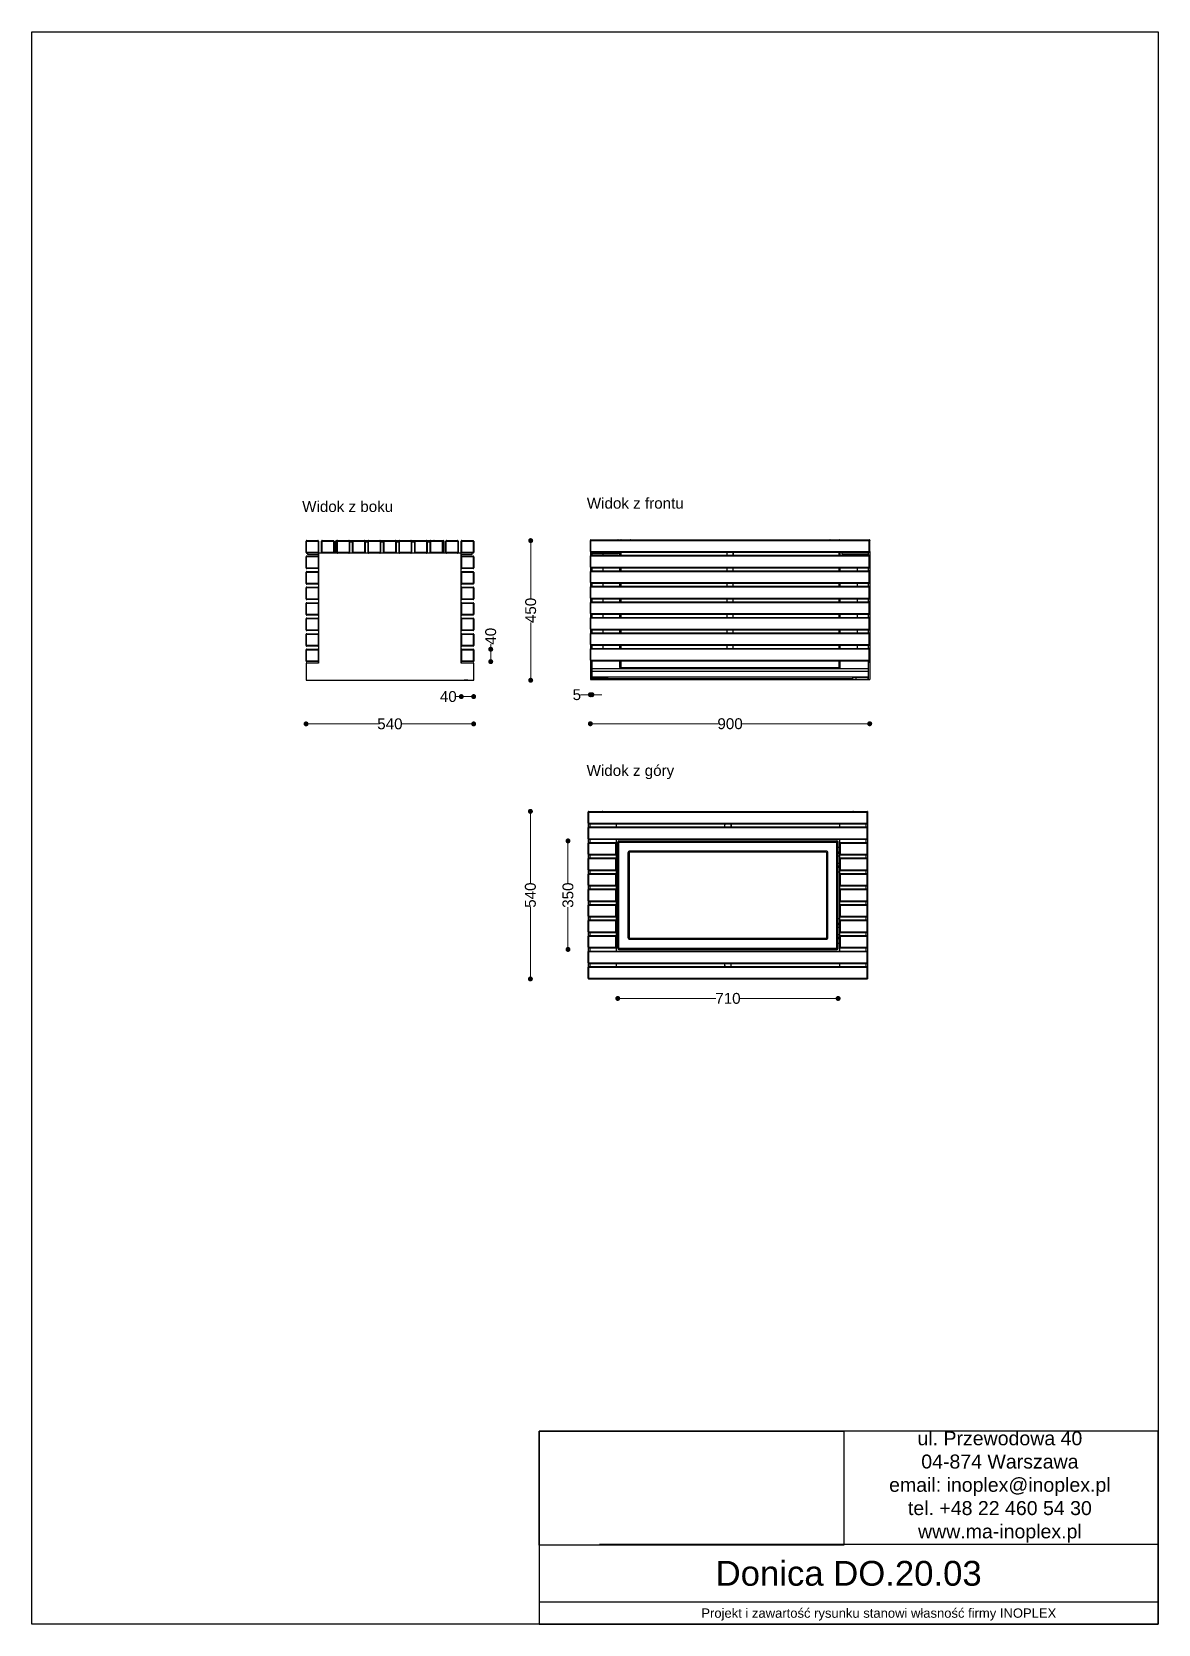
# Model space of a CAD drawing. Header units: millimetres. Extents: x 10366 to 13995, y 24552 to 29685.
import ezdxf

# ---------------------------------------------------------------- set-up
doc = ezdxf.new("R2010")
doc.units = ezdxf.units.MM
doc.header["$LTSCALE"] = 3
doc.layers.add('DomyÅ›lny', color=7, linetype='Continuous')
doc.styles.get("Standard").update_dxf_attribs({"font": 'arial.ttf'})
doc.dimstyles.new('MATEUSZ', dxfattribs={"dimtxt": 35, "dimasz": 16, "dimexe": 0.18, "dimexo": 0.0625, "dimgap": 0.09, "dimtad": 0, "dimdec": 0, "dimdsep": 46, "dimtxsty": 'Standard', "dimblk": 'DOT', "dimcen": 0.09, "dimse1": 1, "dimse2": 1, "dimadec": 0, "dimazin": 0, "dimtfac": 1, "dimtdec": 0, "dimtofl": 0, "dimtmove": 0, "dimatfit": 3, "dimfxl": 1, "dimtolj": 1, "dimtzin": 0, "dimlwd": 9, "dimlwe": 9, "dimarcsym": 0})
picture_1 = doc.add_image_def('image1.jpg', size_in_pixel=(1896, 709))

msp = doc.modelspace()

# ---------------------------------------------------------------- texts
for s, p in [('Widok z frontu', (12154.3, 28148)), ('Widok z boku', (11237.2, 28137.3)), ('Widok z góry', (12153.6, 27286.5))]:
    msp.add_text(s, height=34.962).set_placement(p)
at = {"attachment_point": 5}
for s, width, gutter_width, heights, insert, char_height in [('ul. Przewodowa 40\\P04-874 Warszawa\\Pemail: inoplex@inoplex.pl\\Ptel. +48 22 460 54 30\\Pwww.ma-inoplex.pl', 1019.877, 1, [432.7], (13485.1, 24994.8), 45), ('Donica DO.20.03', 1993.625, 1, [0], (12997.9, 24715.8), 80), ('Projekt i zawartość rysunku stanowi własność firmy INOPLEX ', 1800.088, 12.5, [70.5], (13095, 24583.6), 30)]:
    msp.add_mtext_dynamic_manual_height_columns(s, width=width, gutter_width=gutter_width, heights=heights, dxfattribs=dict(at, insert=insert, char_height=char_height))

# ---------------------------------------------------------------- blocks, each defined once
blk = doc.blocks.new('_Dot')
at = {"color": 0, "linetype": 'ByBlock', "lineweight": -2}
blk.add_line((-0.5, 0), (-1, 0), dxfattribs=at)
at = {"color": 0, "linetype": 'ByBlock', "const_width": 0.5}
blk.add_lwpolyline([(-0.25, 0, 1), (0.25, 0, 1)], format="xyb", close=True, dxfattribs=at)
blk = doc.blocks.new('*D20')
at = {"color": 0, "lineweight": 9, "transparency": 16777216}
for p, q in [((11973.4, 28028.8), (11973.4, 27859.2)), ((11973.4, 27610.8), (11973.4, 27780.4))]:
    blk.add_line(p, q, dxfattribs=at)
at = {"layer": 'Defpoints', "color": 0, "transparency": 16777216}
for p in [(11787.7, 28044.8), (11973.4, 28044.8), (11789.7, 27594.8)]:
    blk.add_point(p, dxfattribs=at)
at = {"color": 0, "lineweight": 9, "transparency": 16777216, "xscale": 16, "yscale": 16, "zscale": 16}
for p, rotation in [((11973.4, 28044.8), 90), ((11973.4, 27594.8), 270)]:
    blk.add_blockref('_Dot', p, dxfattribs=dict(at, rotation=rotation))
at = {"color": 0, "transparency": 16777216, "insert": (11973.4, 27819.8), "char_height": 35, "attachment_point": 5, "rotation": 90}
blk.add_mtext('\\A1;450', dxfattribs=at)
blk = doc.blocks.new('*D21')
at = {"color": 0, "lineweight": 9, "transparency": 16777216}
for p, q in [((11265.7, 27454.1), (11481, 27454.1)), ((11773.7, 27454.1), (11558.4, 27454.1))]:
    blk.add_line(p, q, dxfattribs=at)
at = {"layer": 'Defpoints', "color": 0, "transparency": 16777216}
for p in [(11249.7, 27594.8), (11789.7, 27594.8), (11789.7, 27454.1)]:
    blk.add_point(p, dxfattribs=at)
at = {"color": 0, "lineweight": 9, "transparency": 16777216, "xscale": 16, "yscale": 16, "zscale": 16, "rotation": 180}
blk.add_blockref('_Dot', (11249.7, 27454.1), dxfattribs=at)
at = {"color": 0, "lineweight": 9, "transparency": 16777216, "xscale": 16, "yscale": 16, "zscale": 16}
blk.add_blockref('_Dot', (11789.7, 27454.1), dxfattribs=at)
at = {"color": 0, "transparency": 16777216, "insert": (11519.7, 27454.1), "char_height": 35, "attachment_point": 5}
blk.add_mtext('\\A1;540', dxfattribs=at)
blk = doc.blocks.new('*D22')
at = {"color": 0, "lineweight": 9, "transparency": 16777216}
for p, q in [((12181.7, 27454.5), (12577, 27454.5)), ((13049.7, 27454.5), (12654.4, 27454.5))]:
    blk.add_line(p, q, dxfattribs=at)
at = {"layer": 'Defpoints', "color": 0, "transparency": 16777216}
for p in [(12165.7, 27597.5), (13065.7, 27597.5), (13065.7, 27454.5)]:
    blk.add_point(p, dxfattribs=at)
at = {"color": 0, "lineweight": 9, "transparency": 16777216, "xscale": 16, "yscale": 16, "zscale": 16, "rotation": 180}
blk.add_blockref('_Dot', (12165.7, 27454.5), dxfattribs=at)
at = {"color": 0, "lineweight": 9, "transparency": 16777216, "xscale": 16, "yscale": 16, "zscale": 16}
blk.add_blockref('_Dot', (13065.7, 27454.5), dxfattribs=at)
at = {"color": 0, "transparency": 16777216, "insert": (12615.7, 27454.5), "char_height": 35, "attachment_point": 5}
blk.add_mtext('\\A1;900', dxfattribs=at)
blk = doc.blocks.new('*D23')
at = {"color": 0, "lineweight": 9, "transparency": 16777216}
for p, q in [((11972.5, 27156.1), (11972.5, 26940.8)), ((11972.5, 26648.1), (11972.5, 26863.4))]:
    blk.add_line(p, q, dxfattribs=at)
at = {"layer": 'Defpoints', "color": 0, "transparency": 16777216}
for p in [(12158.7, 27172.1), (11972.5, 26632.1), (12158.7, 26632.1)]:
    blk.add_point(p, dxfattribs=at)
at = {"color": 0, "lineweight": 9, "transparency": 16777216, "xscale": 16, "yscale": 16, "zscale": 16}
for p, rotation in [((11972.5, 27172.1), 90), ((11972.5, 26632.1), 270)]:
    blk.add_blockref('_Dot', p, dxfattribs=dict(at, rotation=rotation))
at = {"color": 0, "transparency": 16777216, "insert": (11972.5, 26902.1), "char_height": 35, "attachment_point": 5, "rotation": 90}
blk.add_mtext('\\A1;540', dxfattribs=at)
blk = doc.blocks.new('*D24')
at = {"color": 0, "lineweight": 9, "transparency": 16777216}
for p, q in [((11844.6, 27694.8), (11844.6, 27710.8)), ((11844.6, 27670.8), (11844.6, 27678.8))]:
    blk.add_line(p, q, dxfattribs=at)
at = {"layer": 'Defpoints', "color": 0, "transparency": 16777216}
for p in [(11787.7, 27694.8), (11844.6, 27694.8), (11787.7, 27654.8)]:
    blk.add_point(p, dxfattribs=at)
at = {"color": 0, "lineweight": 9, "transparency": 16777216, "xscale": 16, "yscale": 16, "zscale": 16}
for p, rotation in [((11844.6, 27694.8), 90), ((11844.6, 27654.8), 270)]:
    blk.add_blockref('_Dot', p, dxfattribs=dict(at, rotation=rotation))
at = {"color": 0, "transparency": 16777216, "insert": (11844.6, 27736.6), "char_height": 35, "attachment_point": 5, "rotation": 90}
blk.add_mtext('\\A1;40', dxfattribs=at)
blk = doc.blocks.new('*D25')
at = {"color": 0, "lineweight": 9, "transparency": 16777216}
for p, q in [((11749.7, 27542.1), (11733.7, 27542.1)), ((11773.7, 27542.1), (11765.7, 27542.1))]:
    blk.add_line(p, q, dxfattribs=at)
at = {"layer": 'Defpoints', "color": 0, "transparency": 16777216}
for p in [(11749.7, 27656.8), (11789.7, 27656.8), (11749.7, 27542.1)]:
    blk.add_point(p, dxfattribs=at)
at = {"color": 0, "lineweight": 9, "transparency": 16777216, "xscale": 16, "yscale": 16, "zscale": 16, "rotation": 180}
blk.add_blockref('_Dot', (11749.7, 27542.1), dxfattribs=at)
at = {"color": 0, "lineweight": 9, "transparency": 16777216, "xscale": 16, "yscale": 16, "zscale": 16}
blk.add_blockref('_Dot', (11789.7, 27542.1), dxfattribs=at)
at = {"color": 0, "transparency": 16777216, "insert": (11707.9, 27542.1), "char_height": 35, "attachment_point": 5}
blk.add_mtext('\\A1;40', dxfattribs=at)
blk = doc.blocks.new('*D26')
at = {"color": 0, "lineweight": 9, "transparency": 16777216}
for p, q in [((12269.9, 26569.2), (12570.4, 26569.2)), ((12947.9, 26569.2), (12647.5, 26569.2))]:
    blk.add_line(p, q, dxfattribs=at)
at = {"layer": 'Defpoints', "color": 0, "transparency": 16777216}
for p in [(12253.9, 27073.3), (12963.9, 27073.3), (12963.9, 26569.2)]:
    blk.add_point(p, dxfattribs=at)
at = {"color": 0, "lineweight": 9, "transparency": 16777216, "xscale": 16, "yscale": 16, "zscale": 16, "rotation": 180}
blk.add_blockref('_Dot', (12253.9, 26569.2), dxfattribs=at)
at = {"color": 0, "lineweight": 9, "transparency": 16777216, "xscale": 16, "yscale": 16, "zscale": 16}
blk.add_blockref('_Dot', (12963.9, 26569.2), dxfattribs=at)
at = {"color": 0, "transparency": 16777216, "insert": (12608.9, 26569.2), "char_height": 35, "attachment_point": 5}
blk.add_mtext('\\A1;710', dxfattribs=at)
blk = doc.blocks.new('*D27')
at = {"color": 0, "lineweight": 9, "transparency": 16777216}
for p, q in [((12093.6, 27061.1), (12093.6, 26940.8)), ((12093.6, 26743.1), (12093.6, 26863.4))]:
    blk.add_line(p, q, dxfattribs=at)
at = {"layer": 'Defpoints', "color": 0, "transparency": 16777216}
for p in [(12257.7, 27077.1), (12093.6, 26727.1), (12257.7, 26727.1)]:
    blk.add_point(p, dxfattribs=at)
at = {"color": 0, "lineweight": 9, "transparency": 16777216, "xscale": 16, "yscale": 16, "zscale": 16}
for p, rotation in [((12093.6, 27077.1), 90), ((12093.6, 26727.1), 270)]:
    blk.add_blockref('_Dot', p, dxfattribs=dict(at, rotation=rotation))
at = {"color": 0, "transparency": 16777216, "insert": (12093.6, 26902.1), "char_height": 35, "attachment_point": 5, "rotation": 90}
blk.add_mtext('\\A1;350', dxfattribs=at)
blk = doc.blocks.new('*D28')
at = {"color": 0, "lineweight": 9, "transparency": 16777216}
for p, q in [((12149.7, 27548.2), (12133.7, 27548.2)), ((12186.7, 27548.2), (12202.7, 27548.2))]:
    blk.add_line(p, q, dxfattribs=at)
at = {"layer": 'Defpoints', "color": 0, "transparency": 16777216}
for p in [(12165.7, 27597.5), (12170.7, 27597.5), (12165.7, 27548.2)]:
    blk.add_point(p, dxfattribs=at)
at = {"color": 0, "lineweight": 9, "transparency": 16777216, "xscale": 16, "yscale": 16, "zscale": 16}
blk.add_blockref('_Dot', (12165.7, 27548.2), dxfattribs=at)
at = {"color": 0, "lineweight": 9, "transparency": 16777216, "xscale": 16, "yscale": 16, "zscale": 16, "rotation": 180}
blk.add_blockref('_Dot', (12170.7, 27548.2), dxfattribs=at)
at = {"color": 0, "transparency": 16777216, "insert": (12122, 27548.2), "char_height": 35, "attachment_point": 5}
blk.add_mtext('\\A1;5', dxfattribs=at)

# ---------------------------------------------------------------- dimensions: what is measured, and where the dimension line sits
for base, p1, p2, picture, middle in [((11973.4, 28044.8), (11789.7, 27594.8), (11787.7, 28044.8), '*D20', (11973.4, 27819.8)), ((11844.6, 27694.8), (11787.7, 27654.8), (11787.7, 27694.8), '*D24', (11844.6, 27736.6)), ((11972.5, 26632.1), (12158.7, 27172.1), (12158.7, 26632.1), '*D23', (11972.5, 26902.1)), ((12093.6, 26727.1), (12257.7, 27077.1), (12257.7, 26727.1), '*D27', (12093.6, 26902.1))]:
    dim = msp.add_linear_dim(base=base, p1=p1, p2=p2, angle=90, dimstyle='MATEUSZ')
    dim.commit()
    dim.dimension.update_dxf_attribs({"geometry": picture, "text_midpoint": middle})
for base, p1, p2, picture, middle in [((11749.7, 27542.1), (11789.7, 27656.8), (11749.7, 27656.8), '*D25', (11707.9, 27542.1)), ((11789.7, 27454.1), (11249.7, 27594.8), (11789.7, 27594.8), '*D21', (11519.7, 27454.1)), ((12165.7, 27548.2), (12170.7, 27597.5), (12165.7, 27597.5), '*D28', (12122, 27548.2)), ((13065.7, 27454.5), (12165.7, 27597.5), (13065.7, 27597.5), '*D22', (12615.7, 27454.5)), ((12963.9, 26569.2), (12253.9, 27073.3), (12963.9, 27073.3), '*D26', (12608.9, 26569.2))]:
    dim = msp.add_linear_dim(base=base, p1=p1, p2=p2, dimstyle='MATEUSZ')
    dim.commit()
    dim.dimension.update_dxf_attribs({"geometry": picture, "text_midpoint": middle})

# ---------------------------------------------------------------- linework, layer by layer
for p, q in [((13995, 24809.6), (12194.9, 24809.6)), ((13994.7, 24623), (12001.1, 24623))]:
    msp.add_line(p, q)
for points in [[(10366.2, 24552.5), (10366.2, 29684.6), (13995, 29684.6), (13995, 24552.5)], [(12001.1, 24552.5), (13995, 24552.5), (13995, 25174.2), (12001.1, 25174.2)]]:
    msp.add_lwpolyline(points, close=True)
at = {"layer": 'DomyÅ›lny'}
for p, q in [((11249.7, 28006.8), (11249.7, 28042.8)), ((11251.2, 28006.8), (11251.2, 28042.8)), ((11251.7, 28044.8), (11287.7, 28044.8)), ((11251.7, 28043.3), (11287.7, 28043.3)), ((11288.2, 28042.8), (11288.2, 28006.8)), ((11289.7, 28042.8), (11289.7, 28006.8)), ((11299.7, 28006.8), (11299.7, 28042.8)), ((11301.2, 28006.8), (11301.2, 28042.8)), ((11301.7, 28044.8), (11337.7, 28044.8)), ((11301.7, 28043.3), (11337.7, 28043.3)), ((11338.2, 28042.8), (11338.2, 28006.8)), ((11339.7, 28042.8), (11339.7, 28006.8)), ((11344.7, 28004.8), (11344.7, 28041)), ((11348.5, 28044.8), (11691, 28044.8)), ((11348.5, 28004.8), (11348.5, 28041)), ((11348.5, 28041), (11349.7, 28041)), ((11349.7, 28006.8), (11349.7, 28042.8)), ((11351.2, 28006.8), (11351.2, 28042.8)), ((11351.7, 28044.8), (11387.7, 28044.8)), ((11351.7, 28043.3), (11387.7, 28043.3)), ((11388.2, 28042.8), (11388.2, 28006.8)), ((11389.7, 28042.8), (11389.7, 28006.8)), ((11389.7, 28041), (11399.7, 28041)), ((11399.7, 28006.8), (11399.7, 28042.8)), ((11401.2, 28006.8), (11401.2, 28042.8)), ((11401.7, 28044.8), (11437.7, 28044.8)), ((11401.7, 28043.3), (11437.7, 28043.3)), ((11438.2, 28042.8), (11438.2, 28006.8)), ((11439.7, 28042.8), (11439.7, 28006.8)), ((11439.7, 28041), (11449.7, 28041)), ((11449.7, 28006.8), (11449.7, 28042.8)), ((11451.2, 28006.8), (11451.2, 28042.8)), ((11451.7, 28044.8), (11487.7, 28044.8)), ((11451.7, 28043.3), (11487.7, 28043.3)), ((11488.2, 28042.8), (11488.2, 28006.8)), ((11489.7, 28042.8), (11489.7, 28006.8)), ((11489.7, 28041), (11499.7, 28041)), ((11499.7, 28006.8), (11499.7, 28042.8)), ((11501.2, 28006.8), (11501.2, 28042.8)), ((11501.7, 28044.8), (11537.7, 28044.8)), ((11501.7, 28043.3), (11537.7, 28043.3)), ((11538.2, 28042.8), (11538.2, 28006.8)), ((11539.7, 28042.8), (11539.7, 28006.8)), ((11539.7, 28041), (11549.7, 28041)), ((11549.7, 28006.8), (11549.7, 28042.8)), ((11551.2, 28006.8), (11551.2, 28042.8)), ((11551.7, 28044.8), (11587.7, 28044.8)), ((11551.7, 28043.3), (11587.7, 28043.3)), ((11588.2, 28042.8), (11588.2, 28006.8)), ((11589.7, 28042.8), (11589.7, 28006.8)), ((11589.7, 28041), (11599.7, 28041)), ((11599.7, 28006.8), (11599.7, 28042.8)), ((11601.2, 28006.8), (11601.2, 28042.8)), ((11601.7, 28044.8), (11637.7, 28044.8)), ((11601.7, 28043.3), (11637.7, 28043.3)), ((11638.2, 28042.8), (11638.2, 28006.8)), ((11639.7, 28042.8), (11639.7, 28006.8)), ((11639.7, 28041), (11649.7, 28041)), ((11649.7, 28006.8), (11649.7, 28042.8)), ((11651.2, 28006.8), (11651.2, 28042.8)), ((11651.7, 28044.8), (11687.7, 28044.8)), ((11651.7, 28043.3), (11687.7, 28043.3)), ((11688.2, 28042.8), (11688.2, 28006.8)), ((11689.7, 28042.8), (11689.7, 28006.8)), ((11689.7, 28041), (11691, 28041)), ((11691, 28004.8), (11691, 28041)), ((11694.7, 28004.8), (11694.7, 28041)), ((11699.7, 28006.8), (11699.7, 28042.8)), ((11701.2, 28006.8), (11701.2, 28042.8)), ((11701.7, 28044.8), (11737.7, 28044.8)), ((11701.7, 28043.3), (11737.7, 28043.3)), ((11738.2, 28042.8), (11738.2, 28006.8)), ((11739.7, 28042.8), (11739.7, 28006.8)), ((11749.7, 28006.8), (11749.7, 28042.8)), ((11751.2, 28006.8), (11751.2, 28042.8)), ((11751.7, 28044.8), (11787.7, 28044.8)), ((11751.7, 28043.3), (11787.7, 28043.3)), ((11788.2, 28042.8), (11788.2, 28006.8)), ((11789.7, 28042.8), (11789.7, 28006.8)), ((12165.7, 28009.5), (12165.7, 28045.5)), ((12167.7, 28047.5), (13064.2, 28047.5)), ((12167.7, 28009.5), (12167.7, 28045.5)), ((12167.7, 28045.5), (13064.2, 28045.5)), ((13064.2, 28009.5), (13064.2, 28045.5)), ((13065.7, 28009.5), (13065.7, 28045.5)), ((11249.7, 27956.8), (11249.7, 27992.8)), ((11251.2, 27956.8), (11251.2, 27992.8)), ((11287.7, 28006.3), (11251.7, 28006.3)), ((11287.7, 28004.8), (11251.7, 28004.8)), ((11251.7, 27994.8), (11287.7, 27994.8)), ((11251.7, 27993.3), (11287.7, 27993.3)), ((11301.2, 28004.8), (11254.7, 28004.8)), ((11254.7, 28004.8), (11254.7, 27999.8)), ((11254.7, 27999.8), (11289.7, 27999.8)), ((11288.2, 27992.8), (11288.2, 27956.8)), ((11749.7, 28004.8), (11289.7, 28004.8)), ((11289.7, 28004.8), (11289.7, 27649.8)), ((11337.7, 28006.3), (11301.7, 28006.3)), ((11351.3, 28004.8), (11338.1, 28004.8)), ((11387.7, 28006.3), (11351.7, 28006.3)), ((11401.3, 28004.8), (11388.1, 28004.8)), ((11437.7, 28006.3), (11401.7, 28006.3)), ((11451.2, 28004.8), (11438, 28004.8)), ((11487.7, 28006.3), (11451.7, 28006.3)), ((11501.2, 28004.8), (11488.1, 28004.8)), ((11537.7, 28006.3), (11501.7, 28006.3)), ((11551.3, 28004.8), (11538.1, 28004.8)), ((11587.7, 28006.3), (11551.7, 28006.3)), ((11601.3, 28004.8), (11588.1, 28004.8)), ((11637.7, 28006.3), (11601.7, 28006.3)), ((11651.2, 28004.8), (11638, 28004.8)), ((11687.7, 28006.3), (11651.7, 28006.3)), ((11701.2, 28004.8), (11688, 28004.8)), ((11737.7, 28006.3), (11701.7, 28006.3)), ((11784.7, 28004.8), (11738.1, 28004.8)), ((11749.7, 27649.8), (11749.7, 28004.8)), ((11749.7, 27999.8), (11784.7, 27999.8)), ((11751.2, 27956.8), (11751.2, 27992.8)), ((11787.7, 28006.3), (11751.7, 28006.3)), ((11787.7, 28004.8), (11751.7, 28004.8)), ((11751.7, 27994.8), (11787.7, 27994.8)), ((11751.7, 27993.3), (11787.7, 27993.3)), ((11784.7, 27999.8), (11784.7, 28004.8)), ((11788.2, 27992.8), (11788.2, 27956.8)), ((11789.7, 27992.8), (11789.7, 27956.8)), ((12165.7, 28007.5), (12170.7, 28007.5)), ((12165.7, 28007.5), (12165.7, 27652.5)), ((12165.7, 27959.5), (12165.7, 27995.5)), ((12167.7, 28009.5), (13064.2, 28009.5)), ((12167.7, 28007.5), (13064.2, 28007.5)), ((12167.7, 27997.5), (13064.2, 27997.5)), ((12167.7, 27959.5), (12167.7, 27995.5)), ((12167.7, 27995.5), (13064.2, 27995.5)), ((12170.7, 28007.5), (12170.7, 27997.5)), ((12170.7, 28007.5), (12170.7, 28002.5)), ((12170.7, 28002.5), (12170.7, 27997.5)), ((12255.7, 28002.5), (12170.7, 28002.5)), ((12205.7, 28002.5), (12205.7, 27997.5)), ((12255.7, 28007.5), (12255.7, 28002.5)), ((12260.9, 27997.5), (12260.9, 28007.5)), ((12264.7, 27997.5), (12264.7, 28007.5)), ((12605.9, 27997.5), (12605.9, 28007.5)), ((12605.9, 28004.5), (12605.9, 28007.5)), ((12605.9, 28004.5), (12605.9, 28007.5)), ((12625.9, 27997.5), (12625.9, 28007.5)), ((12625.9, 28007.5), (12625.9, 27997.5)), ((12625.9, 28007.5), (12625.9, 27997.5)), ((12967.2, 27997.5), (12967.2, 28007.5)), ((12970.9, 27997.5), (12970.9, 28007.5)), ((12975.7, 28007.5), (12975.7, 28002.5)), ((12975.7, 28002.5), (13060.7, 28002.5)), ((13025.7, 28002.5), (13025.7, 27997.5)), ((13060.7, 28007.5), (13065.7, 28007.5)), ((13060.7, 28007.5), (13060.7, 27997.5)), ((13060.7, 28007.5), (13060.7, 28002.5)), ((13060.7, 28002.5), (13060.7, 27997.5)), ((13064.2, 27959.5), (13064.2, 27995.5)), ((13065.7, 28007.5), (13065.7, 27652.5)), ((13065.7, 27959.5), (13065.7, 27995.5)), ((11249.7, 27906.8), (11249.7, 27942.8)), ((11251.2, 27906.8), (11251.2, 27942.8)), ((11287.7, 27956.3), (11251.7, 27956.3)), ((11287.7, 27954.8), (11251.7, 27954.8)), ((11251.7, 27944.8), (11287.7, 27944.8)), ((11251.7, 27943.3), (11287.7, 27943.3)), ((11288.2, 27942.8), (11288.2, 27906.8)), ((11751.2, 27906.8), (11751.2, 27942.8)), ((11787.7, 27956.3), (11751.7, 27956.3)), ((11787.7, 27954.8), (11751.7, 27954.8)), ((11751.7, 27944.8), (11787.7, 27944.8)), ((11751.7, 27943.3), (11787.7, 27943.3)), ((11788.2, 27942.8), (11788.2, 27906.8)), ((11789.7, 27942.8), (11789.7, 27906.8)), ((12165.7, 27909.5), (12165.7, 27945.5)), ((12167.7, 27959.5), (13064.2, 27959.5)), ((12167.7, 27957.5), (13064.2, 27957.5)), ((12167.7, 27947.5), (13064.2, 27947.5)), ((12167.7, 27909.5), (12167.7, 27945.5)), ((12167.7, 27945.5), (13064.2, 27945.5)), ((12170.7, 27957.5), (12170.7, 27947.5)), ((12170.7, 27957.5), (12170.7, 27947.5)), ((12205.7, 27957.5), (12205.7, 27947.5)), ((12260.9, 27947.5), (12260.9, 27957.5)), ((12264.7, 27947.5), (12264.7, 27957.5)), ((12605.9, 27947.5), (12605.9, 27957.5)), ((12625.9, 27947.5), (12625.9, 27957.5)), ((12967.2, 27947.5), (12967.2, 27957.5)), ((12970.9, 27947.5), (12970.9, 27957.5)), ((13025.7, 27957.5), (13025.7, 27947.5)), ((13060.7, 27957.5), (13060.7, 27947.5)), ((13060.7, 27957.5), (13060.7, 27947.5)), ((13064.2, 27909.5), (13064.2, 27945.5)), ((13065.7, 27909.5), (13065.7, 27945.5)), ((11249.7, 27856.8), (11249.7, 27892.8)), ((11251.2, 27856.8), (11251.2, 27892.8)), ((11287.7, 27906.3), (11251.7, 27906.3)), ((11287.7, 27904.8), (11251.7, 27904.8)), ((11251.7, 27894.8), (11287.7, 27894.8)), ((11251.7, 27893.3), (11287.7, 27893.3)), ((11288.2, 27892.8), (11288.2, 27856.8)), ((11751.2, 27856.8), (11751.2, 27892.8)), ((11787.7, 27906.3), (11751.7, 27906.3)), ((11787.7, 27904.8), (11751.7, 27904.8)), ((11751.7, 27894.8), (11787.7, 27894.8)), ((11751.7, 27893.3), (11787.7, 27893.3)), ((11788.2, 27892.8), (11788.2, 27856.8)), ((11789.7, 27892.8), (11789.7, 27856.8)), ((12165.7, 27859.5), (12165.7, 27895.5)), ((12167.7, 27909.5), (13064.2, 27909.5)), ((12167.7, 27907.5), (13064.2, 27907.5)), ((12167.7, 27897.5), (13064.2, 27897.5)), ((12167.7, 27859.5), (12167.7, 27895.5)), ((12167.7, 27895.5), (13064.2, 27895.5)), ((12170.7, 27907.5), (12170.7, 27897.5)), ((12170.7, 27907.5), (12170.7, 27897.5)), ((12205.7, 27907.5), (12205.7, 27897.5)), ((12260.9, 27897.5), (12260.9, 27907.5)), ((12264.7, 27897.5), (12264.7, 27907.5)), ((12605.9, 27897.5), (12605.9, 27907.5)), ((12625.9, 27897.5), (12625.9, 27907.5)), ((12967.2, 27897.5), (12967.2, 27907.5)), ((12970.9, 27897.5), (12970.9, 27907.5)), ((13025.7, 27907.5), (13025.7, 27897.5)), ((13060.7, 27907.5), (13060.7, 27897.5)), ((13060.7, 27907.5), (13060.7, 27897.5)), ((13064.2, 27859.5), (13064.2, 27895.5)), ((13065.7, 27859.5), (13065.7, 27895.5)), ((11249.7, 27806.8), (11249.7, 27842.8)), ((11251.2, 27806.8), (11251.2, 27842.8)), ((11287.7, 27856.3), (11251.7, 27856.3)), ((11287.7, 27854.8), (11251.7, 27854.8)), ((11251.7, 27844.8), (11287.7, 27844.8)), ((11251.7, 27843.3), (11287.7, 27843.3)), ((11288.2, 27842.8), (11288.2, 27806.8)), ((11751.2, 27806.8), (11751.2, 27842.8)), ((11787.7, 27856.3), (11751.7, 27856.3)), ((11787.7, 27854.8), (11751.7, 27854.8)), ((11751.7, 27844.8), (11787.7, 27844.8)), ((11751.7, 27843.3), (11787.7, 27843.3)), ((11788.2, 27842.8), (11788.2, 27806.8)), ((11789.7, 27842.8), (11789.7, 27806.8)), ((12165.7, 27809.5), (12165.7, 27845.5)), ((12167.7, 27859.5), (13064.2, 27859.5)), ((12167.7, 27857.5), (13064.2, 27857.5)), ((12167.7, 27847.5), (13064.2, 27847.5)), ((12167.7, 27845.5), (13064.2, 27845.5)), ((12167.7, 27809.5), (12167.7, 27845.5)), ((12170.7, 27857.5), (12170.7, 27847.5)), ((12170.7, 27857.5), (12170.7, 27847.5)), ((12205.7, 27857.5), (12205.7, 27847.5)), ((12260.9, 27847.5), (12260.9, 27857.5)), ((12264.7, 27847.5), (12264.7, 27857.5)), ((12605.9, 27847.5), (12605.9, 27857.5)), ((12625.9, 27847.5), (12625.9, 27857.5)), ((12967.2, 27847.5), (12967.2, 27857.5)), ((12970.9, 27847.5), (12970.9, 27857.5)), ((13025.7, 27857.5), (13025.7, 27847.5)), ((13060.7, 27857.5), (13060.7, 27847.5)), ((13060.7, 27857.5), (13060.7, 27847.5)), ((13064.2, 27809.5), (13064.2, 27845.5)), ((13065.7, 27809.5), (13065.7, 27845.5)), ((11249.7, 27756.8), (11249.7, 27792.8)), ((11251.2, 27756.8), (11251.2, 27792.8)), ((11287.7, 27806.3), (11251.7, 27806.3)), ((11287.7, 27804.8), (11251.7, 27804.8)), ((11251.7, 27794.8), (11287.7, 27794.8)), ((11251.7, 27793.3), (11287.7, 27793.3)), ((11288.2, 27792.8), (11288.2, 27756.8)), ((11751.2, 27756.8), (11751.2, 27792.8)), ((11787.7, 27806.3), (11751.7, 27806.3)), ((11787.7, 27804.8), (11751.7, 27804.8)), ((11751.7, 27794.8), (11787.7, 27794.8)), ((11751.7, 27793.3), (11787.7, 27793.3)), ((11788.2, 27792.8), (11788.2, 27756.8)), ((11789.7, 27792.8), (11789.7, 27756.8)), ((12165.7, 27759.5), (12165.7, 27795.5)), ((12167.7, 27809.5), (13064.2, 27809.5)), ((12167.7, 27807.5), (13064.2, 27807.5)), ((12167.7, 27797.5), (13064.2, 27797.5)), ((12167.7, 27795.5), (13064.2, 27795.5)), ((12167.7, 27759.5), (12167.7, 27795.5)), ((12170.7, 27807.5), (12170.7, 27797.5)), ((12170.7, 27807.5), (12170.7, 27797.5)), ((12205.7, 27807.5), (12205.7, 27797.5)), ((12260.9, 27797.5), (12260.9, 27807.5)), ((12264.7, 27797.5), (12264.7, 27807.5)), ((12605.9, 27797.5), (12605.9, 27807.5)), ((12625.9, 27797.5), (12625.9, 27807.5)), ((12967.2, 27797.5), (12967.2, 27807.5)), ((12970.9, 27797.5), (12970.9, 27807.5)), ((13025.7, 27807.5), (13025.7, 27797.5)), ((13060.7, 27807.5), (13060.7, 27797.5)), ((13060.7, 27807.5), (13060.7, 27797.5)), ((13064.2, 27759.5), (13064.2, 27795.5)), ((13065.7, 27759.5), (13065.7, 27795.5)), ((11249.7, 27706.8), (11249.7, 27742.8)), ((11251.2, 27706.8), (11251.2, 27742.8)), ((11287.7, 27756.3), (11251.7, 27756.3)), ((11287.7, 27754.8), (11251.7, 27754.8)), ((11251.7, 27744.8), (11287.7, 27744.8)), ((11251.7, 27743.3), (11287.7, 27743.3)), ((11288.2, 27742.8), (11288.2, 27706.8)), ((11751.2, 27706.8), (11751.2, 27742.8)), ((11787.7, 27756.3), (11751.7, 27756.3)), ((11787.7, 27754.8), (11751.7, 27754.8)), ((11751.7, 27744.8), (11787.7, 27744.8)), ((11751.7, 27743.3), (11787.7, 27743.3)), ((11788.2, 27742.8), (11788.2, 27706.8)), ((11789.7, 27742.8), (11789.7, 27706.8)), ((12165.7, 27709.5), (12165.7, 27745.5)), ((12167.7, 27759.5), (13064.2, 27759.5)), ((12167.7, 27757.5), (13064.2, 27757.5)), ((12167.7, 27747.5), (13064.2, 27747.5)), ((12167.7, 27709.5), (12167.7, 27745.5)), ((12167.7, 27745.5), (13064.2, 27745.5)), ((12170.7, 27757.5), (12170.7, 27747.5)), ((12170.7, 27757.5), (12170.7, 27747.5)), ((12205.7, 27757.5), (12205.7, 27747.5)), ((12260.9, 27747.5), (12260.9, 27757.5)), ((12264.7, 27747.5), (12264.7, 27757.5)), ((12605.9, 27747.5), (12605.9, 27757.5)), ((12625.9, 27747.5), (12625.9, 27757.5)), ((12967.2, 27747.5), (12967.2, 27757.5)), ((12970.9, 27747.5), (12970.9, 27757.5)), ((13025.7, 27757.5), (13025.7, 27747.5)), ((13060.7, 27757.5), (13060.7, 27747.5)), ((13060.7, 27757.5), (13060.7, 27747.5)), ((13064.2, 27709.5), (13064.2, 27745.5)), ((13065.7, 27709.5), (13065.7, 27745.5)), ((11249.7, 27656.8), (11249.7, 27692.8)), ((11251.2, 27656.8), (11251.2, 27692.8)), ((11287.7, 27706.3), (11251.7, 27706.3)), ((11287.7, 27704.8), (11251.7, 27704.8)), ((11251.7, 27694.8), (11287.7, 27694.8)), ((11251.7, 27693.3), (11287.7, 27693.3)), ((11288.2, 27692.8), (11288.2, 27656.8)), ((11751.2, 27656.8), (11751.2, 27692.8)), ((11787.7, 27706.3), (11751.7, 27706.3)), ((11787.7, 27704.8), (11751.7, 27704.8)), ((11751.7, 27694.8), (11787.7, 27694.8)), ((11751.7, 27693.3), (11787.7, 27693.3)), ((11788.2, 27692.8), (11788.2, 27656.8)), ((11789.7, 27692.8), (11789.7, 27656.8)), ((12165.7, 27659.5), (12165.7, 27695.5)), ((12167.7, 27709.5), (13064.2, 27709.5)), ((12167.7, 27707.5), (13064.2, 27707.5)), ((12167.7, 27697.5), (13064.2, 27697.5)), ((12167.7, 27659.5), (12167.7, 27695.5)), ((12167.7, 27695.5), (13064.2, 27695.5)), ((12170.7, 27707.5), (12170.7, 27697.5)), ((12170.7, 27707.5), (12170.7, 27697.5)), ((12205.7, 27707.5), (12205.7, 27697.5)), ((12260.9, 27697.5), (12260.9, 27707.5)), ((12264.7, 27697.5), (12264.7, 27707.5)), ((12605.9, 27697.5), (12605.9, 27707.5)), ((12625.9, 27697.5), (12625.9, 27707.5)), ((12967.2, 27697.5), (12967.2, 27707.5)), ((12970.9, 27697.5), (12970.9, 27707.5)), ((13025.7, 27707.5), (13025.7, 27697.5)), ((13060.7, 27707.5), (13060.7, 27697.5)), ((13060.7, 27707.5), (13060.7, 27697.5)), ((13064.2, 27659.5), (13064.2, 27695.5)), ((13065.7, 27659.5), (13065.7, 27695.5)), ((11289.7, 27649.8), (11249.7, 27649.8)), ((11249.7, 27649.8), (11249.7, 27594.8)), ((11287.7, 27656.3), (11251.7, 27656.3)), ((11287.7, 27654.8), (11251.7, 27654.8)), ((11789.7, 27649.8), (11749.7, 27649.8)), ((11787.7, 27656.3), (11751.7, 27656.3)), ((11787.7, 27654.8), (11751.7, 27654.8)), ((11789.7, 27594.8), (11789.7, 27649.8)), ((12170.7, 27652.5), (12165.7, 27652.5)), ((12165.7, 27652.5), (12165.7, 27597.5)), ((12167.7, 27659.5), (13064.2, 27659.5)), ((12167.7, 27657.5), (13064.2, 27657.5)), ((12170.7, 27657.5), (12170.7, 27652.5)), ((12170.7, 27652.5), (12170.7, 27597.5)), ((12170.7, 27632.5), (13060.7, 27632.5)), ((12170.7, 27624.5), (13060.7, 27624.5)), ((12260.9, 27636.3), (12260.9, 27657.5)), ((12264.7, 27636.3), (12264.7, 27657.5)), ((12264.7, 27636.3), (12967.2, 27636.3)), ((12264.7, 27632.5), (12967.2, 27632.5)), ((12967.2, 27636.3), (12967.2, 27657.5)), ((12970.9, 27636.3), (12970.9, 27657.5)), ((13060.7, 27657.5), (13060.7, 27652.5)), ((13065.7, 27652.5), (13060.7, 27652.5)), ((13060.7, 27652.5), (13060.7, 27597.5)), ((13065.7, 27652.5), (13065.7, 27597.5)), ((11249.7, 27594.8), (11789.7, 27594.8)), ((12165.7, 27597.5), (12170.7, 27597.5)), ((12170.7, 27605.5), (13060.7, 27605.5)), ((12170.7, 27597.5), (12170.7, 27602.5)), ((12170.7, 27602.5), (12210.7, 27602.5)), ((12210.7, 27597.5), (12170.7, 27597.5)), ((12170.7, 27597.5), (13060.7, 27597.5)), ((12210.7, 27602.5), (12210.7, 27597.5)), ((12220.7, 27602.5), (12220.7, 27597.5)), ((12220.7, 27600.5), (13010.7, 27600.5)), ((13010.7, 27602.5), (13010.7, 27597.5)), ((13060.7, 27602.5), (13020.7, 27602.5)), ((13020.7, 27602.5), (13020.7, 27597.5)), ((13020.7, 27597.5), (13060.7, 27597.5)), ((13060.7, 27597.5), (13060.7, 27602.5)), ((13060.7, 27597.5), (13065.7, 27597.5)), ((12158.7, 27172.1), (12163.7, 27172.1)), ((12158.7, 27172.1), (12158.7, 27132.1)), ((12158.7, 27134.1), (12158.7, 27170.1)), ((12160.7, 27172.1), (13057.2, 27172.1)), ((12160.7, 27134.1), (12160.7, 27170.1)), ((12160.7, 27170.1), (13057.2, 27170.1)), ((13053.7, 27172.1), (13058.7, 27172.1)), ((13057.2, 27134.1), (13057.2, 27170.1)), ((13058.7, 27172.1), (13058.7, 27132.1)), ((13058.7, 27134.1), (13058.7, 27170.1)), ((12158.7, 27132.1), (12163.7, 27132.1)), ((12158.7, 27132.1), (12158.7, 26672.1)), ((12158.7, 27084.1), (12158.7, 27120.1)), ((12160.7, 27134.1), (13057.2, 27134.1)), ((12160.7, 27132.1), (13057.2, 27132.1)), ((12160.7, 27122.1), (13057.2, 27122.1)), ((12160.7, 27120.1), (13057.2, 27120.1)), ((12160.7, 27084.1), (12160.7, 27120.1)), ((12163.7, 27132.1), (12163.7, 27122.1)), ((12163.7, 27132.1), (12163.7, 27122.1)), ((12248.7, 27132.1), (12248.7, 27122.1)), ((12598.9, 27132.1), (12598.9, 27129.1)), ((12598.9, 27129.1), (12598.9, 27132.1)), ((12598.9, 27122.1), (12598.9, 27132.1)), ((12618.9, 27122.1), (12618.9, 27132.1)), ((12618.9, 27122.1), (12618.9, 27132.1)), ((12618.9, 27132.1), (12618.9, 27122.1)), ((12968.7, 27132.1), (12968.7, 27122.1)), ((13053.7, 27132.1), (13058.7, 27132.1)), ((13053.7, 27132.1), (13053.7, 27122.1)), ((13053.7, 27132.1), (13053.7, 27122.1)), ((13057.2, 27084.1), (13057.2, 27120.1)), ((13058.7, 27132.1), (13058.7, 26672.1)), ((13058.7, 27084.1), (13058.7, 27120.1)), ((12158.7, 27034.1), (12158.7, 27070.1)), ((12160.7, 27084.1), (13057.2, 27084.1)), ((12160.7, 27082.1), (13057.2, 27082.1)), ((12160.7, 27072.1), (12247.2, 27072.1)), ((12160.7, 27034.1), (12160.7, 27070.1)), ((12160.7, 27070.1), (12247.2, 27070.1)), ((12163.7, 27082.1), (12163.7, 27072.1)), ((12163.7, 27082.1), (12163.7, 27072.1)), ((12247.2, 27034.1), (12247.2, 27070.1)), ((12248.7, 27082.1), (12248.7, 26722.1)), ((12248.7, 27034.1), (12248.7, 27070.1)), ((12248.7, 27057.1), (12253.9, 27057.1)), ((12253.9, 26730.9), (12253.9, 27073.3)), ((12257.7, 27077.1), (12960.1, 27077.1)), ((12257.7, 27073.3), (12960.1, 27073.3)), ((12257.7, 26730.9), (12257.7, 27073.3)), ((12960.1, 26730.9), (12960.1, 27073.3)), ((12963.9, 26730.9), (12963.9, 27073.3)), ((12963.9, 27057.1), (12968.7, 27057.1)), ((12968.7, 27082.1), (12968.7, 26722.1)), ((12968.7, 27070.1), (12968.7, 27034.1)), ((12970.2, 27072.1), (13057.2, 27072.1)), ((12970.2, 27070.1), (13057.2, 27070.1)), ((12970.2, 27070.1), (12970.2, 27034.1)), ((13053.7, 27082.1), (13053.7, 27072.1)), ((13053.7, 27082.1), (13053.7, 27072.1)), ((13057.2, 27034.1), (13057.2, 27070.1)), ((13058.7, 27034.1), (13058.7, 27070.1)), ((12158.7, 26984.1), (12158.7, 27020.1)), ((12160.7, 27034.1), (12247.2, 27034.1)), ((12160.7, 27032.1), (12247.2, 27032.1)), ((12160.7, 27022.1), (12247.2, 27022.1)), ((12160.7, 26984.1), (12160.7, 27020.1)), ((12160.7, 27020.1), (12247.2, 27020.1)), ((12163.7, 27032.1), (12163.7, 27022.1)), ((12163.7, 27032.1), (12163.7, 27022.1)), ((12247.2, 26984.1), (12247.2, 27020.1)), ((12248.7, 27042.1), (12253.9, 27042.1)), ((12248.7, 27037.1), (12253.9, 27037.1)), ((12248.7, 27029.1), (12253.9, 27029.1)), ((12248.7, 26984.1), (12248.7, 27020.1)), ((12248.7, 27005.1), (12253.9, 27005.1)), ((12248.7, 26997.1), (12253.9, 26997.1)), ((12286.6, 27038.3), (12286.6, 26765.9)), ((12288.9, 27038.3), (12288.9, 26765.2)), ((12290.4, 27038.3), (12290.4, 26765.9)), ((12926, 27042.1), (12291.6, 27042.1)), ((12925.1, 27044.4), (12292.7, 27044.4)), ((12925.1, 27040.6), (12292.7, 27040.6)), ((12927.4, 26765.9), (12927.4, 27038.3)), ((12928.9, 26765), (12928.9, 27039.4)), ((12931.2, 26765.9), (12931.2, 27038.3)), ((12963.9, 27042.1), (12968.7, 27042.1)), ((12963.9, 27037.1), (12968.7, 27037.1)), ((12963.9, 27029.1), (12968.7, 27029.1)), ((12963.9, 27005.1), (12968.7, 27005.1)), ((12963.9, 26997.1), (12968.7, 26997.1)), ((12968.7, 27020.1), (12968.7, 26984.1)), ((12970.2, 27034.1), (13057.2, 27034.1)), ((12970.2, 27032.1), (13057.2, 27032.1)), ((12970.2, 27022.1), (13057.2, 27022.1)), ((12970.2, 27020.1), (13057.2, 27020.1)), ((12970.2, 27020.1), (12970.2, 26984.1)), ((13053.7, 27032.1), (13053.7, 27022.1)), ((13053.7, 27032.1), (13053.7, 27022.1)), ((13057.2, 26984.1), (13057.2, 27020.1)), ((13058.7, 26984.1), (13058.7, 27020.1)), ((12158.7, 26934.1), (12158.7, 26970.1)), ((12160.7, 26984.1), (12247.2, 26984.1)), ((12160.7, 26982.1), (12247.2, 26982.1)), ((12160.7, 26972.1), (12247.2, 26972.1)), ((12160.7, 26934.1), (12160.7, 26970.1)), ((12160.7, 26970.1), (12247.2, 26970.1)), ((12163.7, 26982.1), (12163.7, 26972.1)), ((12163.7, 26982.1), (12163.7, 26972.1)), ((12247.2, 26934.1), (12247.2, 26970.1)), ((12248.7, 26992.1), (12253.9, 26992.1)), ((12248.7, 26977.1), (12253.9, 26977.1)), ((12248.7, 26934.1), (12248.7, 26970.1)), ((12963.9, 26992.1), (12968.7, 26992.1)), ((12963.9, 26977.1), (12968.7, 26977.1)), ((12968.7, 26970.1), (12968.7, 26934.1)), ((12970.2, 26984.1), (13057.2, 26984.1)), ((12970.2, 26982.1), (13057.2, 26982.1)), ((12970.2, 26972.1), (13057.2, 26972.1)), ((12970.2, 26970.1), (12970.2, 26934.1)), ((12970.2, 26970.1), (13057.2, 26970.1)), ((13053.7, 26982.1), (13053.7, 26972.1)), ((13053.7, 26982.1), (13053.7, 26972.1)), ((13057.2, 26934.1), (13057.2, 26970.1)), ((13058.7, 26934.1), (13058.7, 26970.1)), ((12158.7, 26884.1), (12158.7, 26920.1)), ((12160.7, 26934.1), (12247.2, 26934.1)), ((12160.7, 26932.1), (12247.2, 26932.1)), ((12160.7, 26922.1), (12247.2, 26922.1)), ((12160.7, 26884.1), (12160.7, 26920.1)), ((12160.7, 26920.1), (12247.2, 26920.1)), ((12163.7, 26932.1), (12163.7, 26922.1)), ((12163.7, 26932.1), (12163.7, 26922.1)), ((12247.2, 26884.1), (12247.2, 26920.1)), ((12248.7, 26884.1), (12248.7, 26920.1)), ((12968.7, 26920.1), (12968.7, 26884.1)), ((12970.2, 26934.1), (13057.2, 26934.1)), ((12970.2, 26932.1), (13057.2, 26932.1)), ((12970.2, 26922.1), (13057.2, 26922.1)), ((12970.2, 26920.1), (13057.2, 26920.1)), ((12970.2, 26920.1), (12970.2, 26884.1)), ((13053.7, 26932.1), (13053.7, 26922.1)), ((13053.7, 26932.1), (13053.7, 26922.1)), ((13057.2, 26884.1), (13057.2, 26920.1)), ((13058.7, 26884.1), (13058.7, 26920.1)), ((12158.7, 26834.1), (12158.7, 26870.1)), ((12160.7, 26884.1), (12247.2, 26884.1)), ((12160.7, 26882.1), (12247.2, 26882.1)), ((12160.7, 26872.1), (12247.2, 26872.1)), ((12160.7, 26834.1), (12160.7, 26870.1)), ((12160.7, 26870.1), (12247.2, 26870.1)), ((12163.7, 26882.1), (12163.7, 26872.1)), ((12163.7, 26882.1), (12163.7, 26872.1)), ((12247.2, 26834.1), (12247.2, 26870.1)), ((12248.7, 26834.1), (12248.7, 26870.1)), ((12968.7, 26870.1), (12968.7, 26834.1)), ((12970.2, 26884.1), (13057.2, 26884.1)), ((12970.2, 26882.1), (13057.2, 26882.1)), ((12970.2, 26872.1), (13057.2, 26872.1)), ((12970.2, 26870.1), (13057.2, 26870.1)), ((12970.2, 26870.1), (12970.2, 26834.1)), ((13053.7, 26882.1), (13053.7, 26872.1)), ((13053.7, 26882.1), (13053.7, 26872.1)), ((13057.2, 26834.1), (13057.2, 26870.1)), ((13058.7, 26834.1), (13058.7, 26870.1)), ((12158.7, 26784.1), (12158.7, 26820.1)), ((12160.7, 26834.1), (12247.2, 26834.1)), ((12160.7, 26832.1), (12247.2, 26832.1)), ((12160.7, 26822.1), (12247.2, 26822.1)), ((12160.7, 26784.1), (12160.7, 26820.1)), ((12160.7, 26820.1), (12247.2, 26820.1)), ((12163.7, 26832.1), (12163.7, 26822.1)), ((12163.7, 26832.1), (12163.7, 26822.1)), ((12247.2, 26784.1), (12247.2, 26820.1)), ((12248.7, 26827.1), (12253.9, 26827.1)), ((12248.7, 26784.1), (12248.7, 26820.1)), ((12248.7, 26812.1), (12253.9, 26812.1)), ((12248.7, 26807.1), (12253.9, 26807.1)), ((12248.7, 26799.1), (12253.9, 26799.1)), ((12963.9, 26827.1), (12968.7, 26827.1)), ((12963.9, 26812.1), (12968.7, 26812.1)), ((12963.9, 26807.1), (12968.7, 26807.1)), ((12963.9, 26799.1), (12968.7, 26799.1)), ((12968.7, 26820.1), (12968.7, 26784.1)), ((12970.2, 26834.1), (13057.2, 26834.1)), ((12970.2, 26832.1), (13057.2, 26832.1)), ((12970.2, 26822.1), (13057.2, 26822.1)), ((12970.2, 26820.1), (12970.2, 26784.1)), ((12970.2, 26820.1), (13057.2, 26820.1)), ((13053.7, 26832.1), (13053.7, 26822.1)), ((13053.7, 26832.1), (13053.7, 26822.1)), ((13057.2, 26784.1), (13057.2, 26820.1)), ((13058.7, 26784.1), (13058.7, 26820.1)), ((12158.7, 26734.1), (12158.7, 26770.1)), ((12160.7, 26784.1), (12247.2, 26784.1)), ((12160.7, 26782.1), (12247.2, 26782.1)), ((12160.7, 26772.1), (12247.2, 26772.1)), ((12160.7, 26734.1), (12160.7, 26770.1)), ((12160.7, 26770.1), (12247.2, 26770.1)), ((12163.7, 26782.1), (12163.7, 26772.1)), ((12163.7, 26782.1), (12163.7, 26772.1)), ((12247.2, 26734.1), (12247.2, 26770.1)), ((12248.7, 26775.1), (12253.9, 26775.1)), ((12248.7, 26734.1), (12248.7, 26770.1)), ((12248.7, 26767.1), (12253.9, 26767.1)), ((12248.7, 26762.1), (12253.9, 26762.1)), ((12248.7, 26747.1), (12253.9, 26747.1)), ((12291.8, 26762.1), (12926.2, 26762.1)), ((12292.7, 26763.6), (12925.1, 26763.6)), ((12292.7, 26759.8), (12925.1, 26759.8)), ((12963.9, 26775.1), (12968.7, 26775.1)), ((12963.9, 26767.1), (12968.7, 26767.1)), ((12963.9, 26762.1), (12968.7, 26762.1)), ((12963.9, 26747.1), (12968.7, 26747.1)), ((12968.7, 26770.1), (12968.7, 26734.1)), ((12970.2, 26784.1), (13057.2, 26784.1)), ((12970.2, 26782.1), (13057.2, 26782.1)), ((12970.2, 26772.1), (13057.2, 26772.1)), ((12970.2, 26770.1), (12970.2, 26734.1)), ((12970.2, 26770.1), (13057.2, 26770.1)), ((13053.7, 26782.1), (13053.7, 26772.1)), ((13053.7, 26782.1), (13053.7, 26772.1)), ((13057.2, 26734.1), (13057.2, 26770.1)), ((13058.7, 26734.1), (13058.7, 26770.1)), ((12158.7, 26684.1), (12158.7, 26720.1)), ((12160.7, 26734.1), (12247.2, 26734.1)), ((12160.7, 26732.1), (12247.2, 26732.1)), ((12160.7, 26722.1), (13057.2, 26722.1)), ((12160.7, 26684.1), (12160.7, 26720.1)), ((12160.7, 26720.1), (13057.2, 26720.1)), ((12163.7, 26732.1), (12163.7, 26722.1)), ((12163.7, 26732.1), (12163.7, 26722.1)), ((12257.7, 26730.9), (12960.1, 26730.9)), ((12257.7, 26727.1), (12960.1, 26727.1)), ((12970.2, 26734.1), (13057.2, 26734.1)), ((12970.2, 26732.1), (13057.2, 26732.1)), ((13053.7, 26732.1), (13053.7, 26722.1)), ((13053.7, 26732.1), (13053.7, 26722.1)), ((13057.2, 26684.1), (13057.2, 26720.1)), ((13058.7, 26684.1), (13058.7, 26720.1)), ((12158.7, 26672.1), (12158.7, 26632.1)), ((12158.7, 26672.1), (12163.7, 26672.1)), ((12158.7, 26634.1), (12158.7, 26670.1)), ((12160.7, 26684.1), (13057.2, 26684.1)), ((12160.7, 26682.1), (13057.2, 26682.1)), ((12160.7, 26672.1), (13057.2, 26672.1)), ((12160.7, 26634.1), (12160.7, 26670.1)), ((12160.7, 26670.1), (13057.2, 26670.1)), ((12163.7, 26682.1), (12163.7, 26672.1)), ((12163.7, 26682.1), (12163.7, 26672.1)), ((12248.7, 26682.1), (12248.7, 26672.1)), ((12598.9, 26672.1), (12598.9, 26682.1)), ((12598.9, 26675.1), (12598.9, 26672.1)), ((12598.9, 26675.1), (12598.9, 26672.1)), ((12618.9, 26672.1), (12618.9, 26682.1)), ((12618.9, 26672.1), (12618.9, 26682.1)), ((12618.9, 26672.1), (12618.9, 26682.1)), ((12968.7, 26682.1), (12968.7, 26672.1)), ((13053.7, 26682.1), (13053.7, 26672.1)), ((13053.7, 26682.1), (13053.7, 26672.1)), ((13053.7, 26672.1), (13058.7, 26672.1)), ((13057.2, 26634.1), (13057.2, 26670.1)), ((13058.7, 26672.1), (13058.7, 26632.1)), ((13058.7, 26634.1), (13058.7, 26670.1)), ((12163.7, 26632.1), (12158.7, 26632.1)), ((12160.7, 26634.1), (13057.2, 26634.1)), ((12160.7, 26632.1), (13057.2, 26632.1)), ((13058.7, 26632.1), (13053.7, 26632.1))]:
    msp.add_line(p, q, dxfattribs=at)
for points in [[(11251.7, 28044.8, 0), (11251.5, 28044.8, 0), (11251.3, 28044.8, 0), (11251.2, 28044.7, 0), (11251, 28044.7, 0), (11250.8, 28044.6, 0), (11250.6, 28044.5, 0), (11250.5, 28044.4, 0), (11250.3, 28044.2, 0), (11250.2, 28044.1, 0), (11250.1, 28043.9, 0), (11250, 28043.8, 0), (11249.9, 28043.6, 0), (11249.8, 28043.4, 0), (11249.8, 28043.2, 0), (11249.7, 28043, 0), (11249.7, 28042.8, 0)], [(11249.7, 28042.8, 0), (11249.7, 28042.8, 0), (11249.7, 28042.8, 0), (11249.7, 28042.8, 0), (11249.7, 28042.8, 0), (11249.7, 28042.8, 0), (11249.7, 28042.8, 0), (11249.7, 28042.8, 0), (11249.7, 28042.8, 0), (11249.7, 28042.8, 0), (11249.7, 28042.8, 0), (11249.7, 28042.8, 0), (11249.7, 28042.8, 0), (11249.7, 28042.8, 0), (11249.7, 28042.8, 0), (11249.8, 28042.8, 0), (11249.9, 28042.8, 0), (11251.2, 28042.8, 0)], [(11251.7, 28043.3, 0), (11251.7, 28043.3, 0), (11251.6, 28043.3, 0), (11251.6, 28043.3, 0), (11251.5, 28043.3, 0), (11251.5, 28043.3, 0), (11251.5, 28043.2, 0), (11251.4, 28043.2, 0), (11251.4, 28043.2, 0), (11251.3, 28043.1, 0), (11251.3, 28043.1, 0), (11251.3, 28043.1, 0), (11251.3, 28043, 0), (11251.3, 28043, 0), (11251.2, 28042.9, 0), (11251.2, 28042.9, 0), (11251.2, 28042.8, 0)], [(11251.7, 28044.8, 0), (11251.7, 28044.8, 0), (11251.7, 28044.8, 0), (11251.7, 28044.8, 0), (11251.7, 28044.8, 0), (11251.7, 28044.8, 0), (11251.7, 28044.8, 0), (11251.7, 28044.8, 0), (11251.7, 28044.8, 0), (11251.7, 28044.8, 0), (11251.7, 28044.8, 0), (11251.7, 28044.8, 0), (11251.7, 28044.8, 0), (11251.7, 28044.8, 0), (11251.7, 28044.8, 0), (11251.7, 28044.8, 0), (11251.7, 28044.6, 0), (11251.7, 28043.3, 0)], [(11289.7, 28042.8, 0), (11289.7, 28042.8, 0), (11289.7, 28043, 0), (11289.7, 28043.2, 0), (11289.6, 28043.4, 0), (11289.6, 28043.6, 0), (11289.5, 28043.8, 0), (11289.4, 28044, 0), (11289.3, 28044.1, 0), (11289.1, 28044.3, 0), (11289, 28044.4, 0), (11288.8, 28044.5, 0), (11288.7, 28044.6, 0), (11288.5, 28044.7, 0), (11288.3, 28044.8, 0), (11288.1, 28044.8, 0), (11287.9, 28044.8, 0), (11287.7, 28044.8, 0)], [(11287.7, 28044.8, 0), (11287.7, 28044.8, 0), (11287.7, 28044.8, 0), (11287.7, 28044.8, 0), (11287.7, 28044.8, 0), (11287.7, 28044.8, 0), (11287.7, 28044.8, 0), (11287.7, 28044.8, 0), (11287.7, 28044.8, 0), (11287.7, 28044.8, 0), (11287.7, 28044.8, 0), (11287.7, 28044.8, 0), (11287.7, 28044.8, 0), (11287.7, 28044.8, 0), (11287.7, 28044.8, 0), (11287.7, 28044.8, 0), (11287.7, 28044.6, 0), (11287.7, 28043.3, 0)], [(11288.2, 28042.8, 0), (11288.2, 28042.9, 0), (11288.2, 28042.9, 0), (11288.2, 28043, 0), (11288.2, 28043, 0), (11288.2, 28043.1, 0), (11288.1, 28043.1, 0), (11288.1, 28043.1, 0), (11288.1, 28043.2, 0), (11288.1, 28043.2, 0), (11288, 28043.2, 0), (11288, 28043.3, 0), (11287.9, 28043.3, 0), (11287.9, 28043.3, 0), (11287.8, 28043.3, 0), (11287.8, 28043.3, 0), (11287.7, 28043.3, 0)], [(11289.7, 28042.8, 0), (11289.7, 28042.8, 0), (11289.7, 28042.8, 0), (11289.7, 28042.8, 0), (11289.7, 28042.8, 0), (11289.7, 28042.8, 0), (11289.7, 28042.8, 0), (11289.7, 28042.8, 0), (11289.7, 28042.8, 0), (11289.7, 28042.8, 0), (11289.7, 28042.8, 0), (11289.7, 28042.8, 0), (11289.7, 28042.8, 0), (11289.7, 28042.8, 0), (11289.7, 28042.8, 0), (11289.5, 28042.8, 0), (11288.2, 28042.8, 0)], [(11301.7, 28044.8, 0), (11301.5, 28044.8, 0), (11301.3, 28044.8, 0), (11301.2, 28044.7, 0), (11301, 28044.7, 0), (11300.8, 28044.6, 0), (11300.6, 28044.5, 0), (11300.5, 28044.4, 0), (11300.3, 28044.2, 0), (11300.2, 28044.1, 0), (11300.1, 28043.9, 0), (11300, 28043.8, 0), (11299.9, 28043.6, 0), (11299.8, 28043.4, 0), (11299.8, 28043.2, 0), (11299.7, 28043, 0), (11299.7, 28042.8, 0)], [(11299.7, 28042.8, 0), (11299.7, 28042.8, 0), (11299.7, 28042.8, 0), (11299.7, 28042.8, 0), (11299.7, 28042.8, 0), (11299.7, 28042.8, 0), (11299.7, 28042.8, 0), (11299.7, 28042.8, 0), (11299.7, 28042.8, 0), (11299.7, 28042.8, 0), (11299.7, 28042.8, 0), (11299.7, 28042.8, 0), (11299.7, 28042.8, 0), (11299.7, 28042.8, 0), (11299.7, 28042.8, 0), (11299.8, 28042.8, 0), (11299.9, 28042.8, 0), (11301.2, 28042.8, 0)], [(11301.7, 28043.3, 0), (11301.7, 28043.3, 0), (11301.6, 28043.3, 0), (11301.6, 28043.3, 0), (11301.5, 28043.3, 0), (11301.5, 28043.3, 0), (11301.5, 28043.2, 0), (11301.4, 28043.2, 0), (11301.4, 28043.2, 0), (11301.3, 28043.1, 0), (11301.3, 28043.1, 0), (11301.3, 28043.1, 0), (11301.3, 28043, 0), (11301.3, 28043, 0), (11301.2, 28042.9, 0), (11301.2, 28042.9, 0), (11301.2, 28042.8, 0)], [(11301.7, 28044.8, 0), (11301.7, 28044.8, 0), (11301.7, 28044.8, 0), (11301.7, 28044.8, 0), (11301.7, 28044.8, 0), (11301.7, 28044.8, 0), (11301.7, 28044.8, 0), (11301.7, 28044.8, 0), (11301.7, 28044.8, 0), (11301.7, 28044.8, 0), (11301.7, 28044.8, 0), (11301.7, 28044.8, 0), (11301.7, 28044.8, 0), (11301.7, 28044.8, 0), (11301.7, 28044.8, 0), (11301.7, 28044.8, 0), (11301.7, 28044.6, 0), (11301.7, 28043.3, 0)], [(11339.7, 28042.8, 0), (11339.7, 28043, 0), (11339.7, 28043.2, 0), (11339.6, 28043.4, 0), (11339.6, 28043.6, 0), (11339.5, 28043.8, 0), (11339.4, 28043.9, 0), (11339.3, 28044.1, 0), (11339.1, 28044.2, 0), (11339, 28044.4, 0), (11338.8, 28044.5, 0), (11338.7, 28044.6, 0), (11338.5, 28044.7, 0), (11338.3, 28044.7, 0), (11338.1, 28044.8, 0), (11337.9, 28044.8, 0), (11337.7, 28044.8, 0)], [(11337.7, 28044.8, 0), (11337.7, 28044.8, 0), (11337.7, 28044.8, 0), (11337.7, 28044.8, 0), (11337.7, 28044.8, 0), (11337.7, 28044.8, 0), (11337.7, 28044.8, 0), (11337.7, 28044.8, 0), (11337.7, 28044.8, 0), (11337.7, 28044.8, 0), (11337.7, 28044.8, 0), (11337.7, 28044.8, 0), (11337.7, 28044.8, 0), (11337.7, 28044.8, 0), (11337.7, 28044.8, 0), (11337.7, 28044.8, 0), (11337.7, 28044.6, 0), (11337.7, 28043.3, 0)], [(11338.2, 28042.8, 0), (11338.2, 28042.9, 0), (11338.2, 28042.9, 0), (11338.2, 28043, 0), (11338.2, 28043, 0), (11338.2, 28043.1, 0), (11338.1, 28043.1, 0), (11338.1, 28043.1, 0), (11338.1, 28043.2, 0), (11338.1, 28043.2, 0), (11338, 28043.2, 0), (11338, 28043.3, 0), (11337.9, 28043.3, 0), (11337.9, 28043.3, 0), (11337.8, 28043.3, 0), (11337.8, 28043.3, 0), (11337.7, 28043.3, 0)], [(11339.7, 28042.8, 0), (11339.7, 28042.8, 0), (11339.7, 28042.8, 0), (11339.7, 28042.8, 0), (11339.7, 28042.8, 0), (11339.7, 28042.8, 0), (11339.7, 28042.8, 0), (11339.7, 28042.8, 0), (11339.7, 28042.8, 0), (11339.7, 28042.8, 0), (11339.7, 28042.8, 0), (11339.7, 28042.8, 0), (11339.7, 28042.8, 0), (11339.7, 28042.8, 0), (11339.7, 28042.8, 0), (11339.5, 28042.8, 0), (11338.2, 28042.8, 0)], [(11348.5, 28041, 0), (11344.7, 28041, 0)], [(11348.5, 28044.8, 0), (11348.5, 28044.8, 0), (11348.5, 28044.8, 0), (11348.5, 28044.8, 0), (11348.5, 28044.8, 0), (11348.5, 28044.8, 0), (11348.5, 28044.8, 0), (11348.5, 28044.8, 0), (11348.5, 28044.8, 0), (11348.5, 28044.8, 0), (11348.5, 28044.8, 0), (11348.5, 28044.8, 0), (11348.5, 28044.8, 0), (11348.5, 28044.8, 0), (11348.5, 28044.8, 0), (11348.5, 28044.7, 0), (11348.5, 28044.4, 0), (11348.5, 28041, 0)], [(11351.7, 28044.8, 0), (11351.7, 28044.8, 0), (11351.5, 28044.8, 0), (11351.3, 28044.8, 0), (11351.1, 28044.7, 0), (11350.9, 28044.7, 0), (11350.8, 28044.6, 0), (11350.6, 28044.5, 0), (11350.4, 28044.4, 0), (11350.3, 28044.2, 0), (11350.2, 28044.1, 0), (11350.1, 28043.9, 0), (11350, 28043.7, 0), (11349.9, 28043.6, 0), (11349.8, 28043.4, 0), (11349.8, 28043.2, 0), (11349.7, 28043, 0), (11349.7, 28042.8, 0)], [(11349.7, 28042.8, 0), (11349.7, 28042.8, 0), (11349.7, 28042.8, 0), (11349.7, 28042.8, 0), (11349.7, 28042.8, 0), (11349.7, 28042.8, 0), (11349.7, 28042.8, 0), (11349.7, 28042.8, 0), (11349.7, 28042.8, 0), (11349.7, 28042.8, 0), (11349.7, 28042.8, 0), (11349.7, 28042.8, 0), (11349.7, 28042.8, 0), (11349.7, 28042.8, 0), (11349.7, 28042.8, 0), (11349.8, 28042.8, 0), (11349.9, 28042.8, 0), (11351.2, 28042.8, 0)], [(11351.7, 28043.3, 0), (11351.7, 28043.3, 0), (11351.6, 28043.3, 0), (11351.6, 28043.3, 0), (11351.5, 28043.3, 0), (11351.5, 28043.3, 0), (11351.5, 28043.2, 0), (11351.4, 28043.2, 0), (11351.4, 28043.2, 0), (11351.3, 28043.1, 0), (11351.3, 28043.1, 0), (11351.3, 28043.1, 0), (11351.3, 28043, 0), (11351.3, 28043, 0), (11351.2, 28042.9, 0), (11351.2, 28042.9, 0), (11351.2, 28042.8, 0)], [(11351.7, 28044.8, 0), (11351.7, 28044.8, 0), (11351.7, 28044.8, 0), (11351.7, 28044.8, 0), (11351.7, 28044.8, 0), (11351.7, 28044.8, 0), (11351.7, 28044.8, 0), (11351.7, 28044.8, 0), (11351.7, 28044.8, 0), (11351.7, 28044.8, 0), (11351.7, 28044.8, 0), (11351.7, 28044.8, 0), (11351.7, 28044.8, 0), (11351.7, 28044.8, 0), (11351.7, 28044.8, 0), (11351.7, 28044.8, 0), (11351.7, 28044.6, 0), (11351.7, 28043.3, 0)], [(11387.7, 28044.8, 0), (11387.7, 28044.8, 0), (11387.7, 28044.8, 0), (11387.7, 28044.8, 0), (11387.7, 28044.8, 0), (11387.7, 28044.8, 0), (11387.7, 28044.8, 0), (11387.7, 28044.8, 0), (11387.7, 28044.8, 0), (11387.7, 28044.8, 0), (11387.7, 28044.8, 0), (11387.7, 28044.8, 0), (11387.7, 28044.8, 0), (11387.7, 28044.8, 0), (11387.7, 28044.8, 0), (11387.7, 28044.8, 0), (11387.7, 28044.6, 0), (11387.7, 28043.3, 0)], [(11389.7, 28042.8, 0), (11389.7, 28043, 0), (11389.7, 28043.2, 0), (11389.6, 28043.4, 0), (11389.6, 28043.6, 0), (11389.5, 28043.8, 0), (11389.4, 28043.9, 0), (11389.3, 28044.1, 0), (11389.1, 28044.2, 0), (11389, 28044.4, 0), (11388.8, 28044.5, 0), (11388.7, 28044.6, 0), (11388.5, 28044.7, 0), (11388.3, 28044.7, 0), (11388.1, 28044.8, 0), (11387.9, 28044.8, 0), (11387.7, 28044.8, 0)], [(11388.2, 28042.8, 0), (11388.2, 28042.9, 0), (11388.2, 28042.9, 0), (11388.2, 28043, 0), (11388.2, 28043, 0), (11388.2, 28043.1, 0), (11388.1, 28043.1, 0), (11388.1, 28043.1, 0), (11388.1, 28043.2, 0), (11388.1, 28043.2, 0), (11388, 28043.2, 0), (11388, 28043.3, 0), (11387.9, 28043.3, 0), (11387.9, 28043.3, 0), (11387.8, 28043.3, 0), (11387.8, 28043.3, 0), (11387.7, 28043.3, 0)], [(11389.7, 28042.8, 0), (11389.7, 28042.8, 0), (11389.7, 28042.8, 0), (11389.7, 28042.8, 0), (11389.7, 28042.8, 0), (11389.7, 28042.8, 0), (11389.7, 28042.8, 0), (11389.7, 28042.8, 0), (11389.7, 28042.8, 0), (11389.7, 28042.8, 0), (11389.7, 28042.8, 0), (11389.7, 28042.8, 0), (11389.7, 28042.8, 0), (11389.7, 28042.8, 0), (11389.7, 28042.8, 0), (11389.7, 28042.8, 0), (11389.5, 28042.8, 0), (11388.2, 28042.8, 0)], [(11401.7, 28044.8, 0), (11401.5, 28044.8, 0), (11401.3, 28044.8, 0), (11401.2, 28044.7, 0), (11401, 28044.7, 0), (11400.8, 28044.6, 0), (11400.6, 28044.5, 0), (11400.5, 28044.4, 0), (11400.3, 28044.2, 0), (11400.2, 28044.1, 0), (11400.1, 28043.9, 0), (11400, 28043.8, 0), (11399.9, 28043.6, 0), (11399.8, 28043.4, 0), (11399.8, 28043.2, 0), (11399.7, 28043, 0), (11399.7, 28042.8, 0)], [(11399.7, 28042.8, 0), (11399.7, 28042.8, 0), (11399.7, 28042.8, 0), (11399.7, 28042.8, 0), (11399.7, 28042.8, 0), (11399.7, 28042.8, 0), (11399.7, 28042.8, 0), (11399.7, 28042.8, 0), (11399.7, 28042.8, 0), (11399.7, 28042.8, 0), (11399.7, 28042.8, 0), (11399.7, 28042.8, 0), (11399.7, 28042.8, 0), (11399.7, 28042.8, 0), (11399.7, 28042.8, 0), (11399.8, 28042.8, 0), (11399.9, 28042.8, 0), (11401.2, 28042.8, 0)], [(11401.7, 28043.3, 0), (11401.7, 28043.3, 0), (11401.6, 28043.3, 0), (11401.6, 28043.3, 0), (11401.5, 28043.3, 0), (11401.5, 28043.3, 0), (11401.5, 28043.2, 0), (11401.4, 28043.2, 0), (11401.4, 28043.2, 0), (11401.3, 28043.1, 0), (11401.3, 28043.1, 0), (11401.3, 28043.1, 0), (11401.3, 28043, 0), (11401.3, 28043, 0), (11401.2, 28042.9, 0), (11401.2, 28042.9, 0), (11401.2, 28042.8, 0)], [(11401.7, 28044.8, 0), (11401.7, 28044.8, 0), (11401.7, 28044.8, 0), (11401.7, 28044.8, 0), (11401.7, 28044.8, 0), (11401.7, 28044.8, 0), (11401.7, 28044.8, 0), (11401.7, 28044.8, 0), (11401.7, 28044.8, 0), (11401.7, 28044.8, 0), (11401.7, 28044.8, 0), (11401.7, 28044.8, 0), (11401.7, 28044.8, 0), (11401.7, 28044.8, 0), (11401.7, 28044.8, 0), (11401.7, 28044.8, 0), (11401.7, 28044.6, 0), (11401.7, 28043.3, 0)], [(11439.7, 28042.8, 0), (11439.7, 28042.8, 0), (11439.7, 28043, 0), (11439.7, 28043.2, 0), (11439.6, 28043.4, 0), (11439.6, 28043.6, 0), (11439.5, 28043.8, 0), (11439.4, 28044, 0), (11439.3, 28044.1, 0), (11439.1, 28044.3, 0), (11439, 28044.4, 0), (11438.8, 28044.5, 0), (11438.7, 28044.6, 0), (11438.5, 28044.7, 0), (11438.3, 28044.8, 0), (11438.1, 28044.8, 0), (11437.9, 28044.8, 0), (11437.7, 28044.8, 0)], [(11437.7, 28044.8, 0), (11437.7, 28044.8, 0), (11437.7, 28044.8, 0), (11437.7, 28044.8, 0), (11437.7, 28044.8, 0), (11437.7, 28044.8, 0), (11437.7, 28044.8, 0), (11437.7, 28044.8, 0), (11437.7, 28044.8, 0), (11437.7, 28044.8, 0), (11437.7, 28044.8, 0), (11437.7, 28044.8, 0), (11437.7, 28044.8, 0), (11437.7, 28044.8, 0), (11437.7, 28044.8, 0), (11437.7, 28044.8, 0), (11437.7, 28044.6, 0), (11437.7, 28043.3, 0)], [(11438.2, 28042.8, 0), (11438.2, 28042.9, 0), (11438.2, 28042.9, 0), (11438.2, 28043, 0), (11438.2, 28043, 0), (11438.2, 28043.1, 0), (11438.1, 28043.1, 0), (11438.1, 28043.1, 0), (11438.1, 28043.2, 0), (11438.1, 28043.2, 0), (11438, 28043.2, 0), (11438, 28043.3, 0), (11437.9, 28043.3, 0), (11437.9, 28043.3, 0), (11437.8, 28043.3, 0), (11437.8, 28043.3, 0), (11437.7, 28043.3, 0)], [(11439.7, 28042.8, 0), (11439.7, 28042.8, 0), (11439.7, 28042.8, 0), (11439.7, 28042.8, 0), (11439.7, 28042.8, 0), (11439.7, 28042.8, 0), (11439.7, 28042.8, 0), (11439.7, 28042.8, 0), (11439.7, 28042.8, 0), (11439.7, 28042.8, 0), (11439.7, 28042.8, 0), (11439.7, 28042.8, 0), (11439.7, 28042.8, 0), (11439.7, 28042.8, 0), (11439.7, 28042.8, 0), (11439.5, 28042.8, 0), (11438.2, 28042.8, 0)], [(11451.7, 28044.8, 0), (11451.7, 28044.8, 0), (11451.5, 28044.8, 0), (11451.3, 28044.8, 0), (11451.1, 28044.7, 0), (11450.9, 28044.7, 0), (11450.8, 28044.6, 0), (11450.6, 28044.5, 0), (11450.4, 28044.4, 0), (11450.3, 28044.2, 0), (11450.2, 28044.1, 0), (11450.1, 28043.9, 0), (11450, 28043.7, 0), (11449.9, 28043.6, 0), (11449.8, 28043.4, 0), (11449.8, 28043.2, 0), (11449.7, 28043, 0), (11449.7, 28042.8, 0)], [(11449.7, 28042.8, 0), (11449.7, 28042.8, 0), (11449.7, 28042.8, 0), (11449.7, 28042.8, 0), (11449.7, 28042.8, 0), (11449.7, 28042.8, 0), (11449.7, 28042.8, 0), (11449.7, 28042.8, 0), (11449.7, 28042.8, 0), (11449.7, 28042.8, 0), (11449.7, 28042.8, 0), (11449.7, 28042.8, 0), (11449.7, 28042.8, 0), (11449.7, 28042.8, 0), (11449.7, 28042.8, 0), (11449.8, 28042.8, 0), (11449.9, 28042.8, 0), (11451.2, 28042.8, 0)], [(11451.7, 28043.3, 0), (11451.7, 28043.3, 0), (11451.6, 28043.3, 0), (11451.6, 28043.3, 0), (11451.5, 28043.3, 0), (11451.5, 28043.3, 0), (11451.5, 28043.2, 0), (11451.4, 28043.2, 0), (11451.4, 28043.2, 0), (11451.3, 28043.1, 0), (11451.3, 28043.1, 0), (11451.3, 28043.1, 0), (11451.3, 28043, 0), (11451.3, 28043, 0), (11451.2, 28042.9, 0), (11451.2, 28042.9, 0), (11451.2, 28042.8, 0)], [(11451.7, 28044.8, 0), (11451.7, 28044.8, 0), (11451.7, 28044.8, 0), (11451.7, 28044.8, 0), (11451.7, 28044.8, 0), (11451.7, 28044.8, 0), (11451.7, 28044.8, 0), (11451.7, 28044.8, 0), (11451.7, 28044.8, 0), (11451.7, 28044.8, 0), (11451.7, 28044.8, 0), (11451.7, 28044.8, 0), (11451.7, 28044.8, 0), (11451.7, 28044.8, 0), (11451.7, 28044.8, 0), (11451.7, 28044.8, 0), (11451.7, 28044.6, 0), (11451.7, 28043.3, 0)], [(11489.7, 28042.8, 0), (11489.7, 28043, 0), (11489.7, 28043.2, 0), (11489.6, 28043.4, 0), (11489.6, 28043.6, 0), (11489.5, 28043.8, 0), (11489.4, 28043.9, 0), (11489.3, 28044.1, 0), (11489.1, 28044.2, 0), (11489, 28044.4, 0), (11488.8, 28044.5, 0), (11488.7, 28044.6, 0), (11488.5, 28044.7, 0), (11488.3, 28044.7, 0), (11488.1, 28044.8, 0), (11487.9, 28044.8, 0), (11487.7, 28044.8, 0)], [(11487.7, 28044.8, 0), (11487.7, 28044.8, 0), (11487.7, 28044.8, 0), (11487.7, 28044.8, 0), (11487.7, 28044.8, 0), (11487.7, 28044.8, 0), (11487.7, 28044.8, 0), (11487.7, 28044.8, 0), (11487.7, 28044.8, 0), (11487.7, 28044.8, 0), (11487.7, 28044.8, 0), (11487.7, 28044.8, 0), (11487.7, 28044.8, 0), (11487.7, 28044.8, 0), (11487.7, 28044.8, 0), (11487.7, 28044.8, 0), (11487.7, 28044.6, 0), (11487.7, 28043.3, 0)], [(11488.2, 28042.8, 0), (11488.2, 28042.9, 0), (11488.2, 28042.9, 0), (11488.2, 28043, 0), (11488.2, 28043, 0), (11488.2, 28043.1, 0), (11488.1, 28043.1, 0), (11488.1, 28043.1, 0), (11488.1, 28043.2, 0), (11488.1, 28043.2, 0), (11488, 28043.2, 0), (11488, 28043.3, 0), (11487.9, 28043.3, 0), (11487.9, 28043.3, 0), (11487.8, 28043.3, 0), (11487.8, 28043.3, 0), (11487.7, 28043.3, 0)], [(11489.7, 28042.8, 0), (11489.7, 28042.8, 0), (11489.7, 28042.8, 0), (11489.7, 28042.8, 0), (11489.7, 28042.8, 0), (11489.7, 28042.8, 0), (11489.7, 28042.8, 0), (11489.7, 28042.8, 0), (11489.7, 28042.8, 0), (11489.7, 28042.8, 0), (11489.7, 28042.8, 0), (11489.7, 28042.8, 0), (11489.7, 28042.8, 0), (11489.7, 28042.8, 0), (11489.7, 28042.8, 0), (11489.7, 28042.8, 0), (11489.5, 28042.8, 0), (11488.2, 28042.8, 0)], [(11501.7, 28044.8, 0), (11501.5, 28044.8, 0), (11501.3, 28044.8, 0), (11501.2, 28044.7, 0), (11501, 28044.7, 0), (11500.8, 28044.6, 0), (11500.6, 28044.5, 0), (11500.5, 28044.4, 0), (11500.3, 28044.2, 0), (11500.2, 28044.1, 0), (11500.1, 28043.9, 0), (11500, 28043.8, 0), (11499.9, 28043.6, 0), (11499.8, 28043.4, 0), (11499.8, 28043.2, 0), (11499.7, 28043, 0), (11499.7, 28042.8, 0)], [(11499.7, 28042.8, 0), (11499.7, 28042.8, 0), (11499.7, 28042.8, 0), (11499.7, 28042.8, 0), (11499.7, 28042.8, 0), (11499.7, 28042.8, 0), (11499.7, 28042.8, 0), (11499.7, 28042.8, 0), (11499.7, 28042.8, 0), (11499.7, 28042.8, 0), (11499.7, 28042.8, 0), (11499.7, 28042.8, 0), (11499.7, 28042.8, 0), (11499.7, 28042.8, 0), (11499.7, 28042.8, 0), (11499.8, 28042.8, 0), (11499.9, 28042.8, 0), (11501.2, 28042.8, 0)], [(11501.7, 28043.3, 0), (11501.7, 28043.3, 0), (11501.6, 28043.3, 0), (11501.6, 28043.3, 0), (11501.5, 28043.3, 0), (11501.5, 28043.3, 0), (11501.5, 28043.2, 0), (11501.4, 28043.2, 0), (11501.4, 28043.2, 0), (11501.3, 28043.1, 0), (11501.3, 28043.1, 0), (11501.3, 28043.1, 0), (11501.3, 28043, 0), (11501.3, 28043, 0), (11501.2, 28042.9, 0), (11501.2, 28042.9, 0), (11501.2, 28042.8, 0)], [(11501.7, 28044.8, 0), (11501.7, 28044.8, 0), (11501.7, 28044.8, 0), (11501.7, 28044.8, 0), (11501.7, 28044.8, 0), (11501.7, 28044.8, 0), (11501.7, 28044.8, 0), (11501.7, 28044.8, 0), (11501.7, 28044.8, 0), (11501.7, 28044.8, 0), (11501.7, 28044.8, 0), (11501.7, 28044.8, 0), (11501.7, 28044.8, 0), (11501.7, 28044.8, 0), (11501.7, 28044.8, 0), (11501.7, 28044.8, 0), (11501.7, 28044.6, 0), (11501.7, 28043.3, 0)], [(11538.4, 28044.7, 0), (11538.1, 28044.8, 0), (11537.7, 28044.8, 0)], [(11539.7, 28042.8, 0), (11539.7, 28043, 0), (11539.7, 28043.2, 0), (11539.6, 28043.4, 0), (11539.6, 28043.6, 0), (11539.5, 28043.8, 0), (11539.4, 28043.9, 0), (11539.3, 28044.1, 0), (11539.1, 28044.2, 0), (11539, 28044.4, 0), (11538.8, 28044.5, 0), (11538.7, 28044.6, 0), (11538.5, 28044.7, 0), (11538.3, 28044.7, 0), (11538.1, 28044.8, 0), (11537.9, 28044.8, 0), (11537.7, 28044.8, 0)], [(11537.7, 28044.8, 0), (11537.7, 28044.8, 0), (11537.7, 28044.8, 0), (11537.7, 28044.8, 0), (11537.7, 28044.8, 0), (11537.7, 28044.8, 0), (11537.7, 28044.8, 0), (11537.7, 28044.8, 0), (11537.7, 28044.8, 0), (11537.7, 28044.8, 0), (11537.7, 28044.8, 0), (11537.7, 28044.8, 0), (11537.7, 28044.8, 0), (11537.7, 28044.8, 0), (11537.7, 28044.8, 0), (11537.7, 28044.8, 0), (11537.7, 28044.6, 0), (11537.7, 28043.3, 0)], [(11538.2, 28042.8, 0), (11538.2, 28042.9, 0), (11538.2, 28042.9, 0), (11538.2, 28043, 0), (11538.2, 28043, 0), (11538.2, 28043.1, 0), (11538.1, 28043.1, 0), (11538.1, 28043.1, 0), (11538.1, 28043.2, 0), (11538.1, 28043.2, 0), (11538, 28043.2, 0), (11538, 28043.3, 0), (11537.9, 28043.3, 0), (11537.9, 28043.3, 0), (11537.8, 28043.3, 0), (11537.8, 28043.3, 0), (11537.7, 28043.3, 0)], [(11539.7, 28042.8, 0), (11539.7, 28042.8, 0), (11539.7, 28042.8, 0), (11539.7, 28042.8, 0), (11539.7, 28042.8, 0), (11539.7, 28042.8, 0), (11539.7, 28042.8, 0), (11539.7, 28042.8, 0), (11539.7, 28042.8, 0), (11539.7, 28042.8, 0), (11539.7, 28042.8, 0), (11539.7, 28042.8, 0), (11539.7, 28042.8, 0), (11539.7, 28042.8, 0), (11539.7, 28042.8, 0), (11539.7, 28042.8, 0), (11539.5, 28042.8, 0), (11538.2, 28042.8, 0)], [(11551.7, 28044.8, 0), (11551.5, 28044.8, 0), (11551.3, 28044.8, 0), (11551.2, 28044.7, 0), (11551, 28044.7, 0), (11550.8, 28044.6, 0), (11550.6, 28044.5, 0), (11550.5, 28044.4, 0), (11550.3, 28044.2, 0), (11550.2, 28044.1, 0), (11550.1, 28043.9, 0), (11550, 28043.8, 0), (11549.9, 28043.6, 0), (11549.8, 28043.4, 0), (11549.8, 28043.2, 0), (11549.7, 28043, 0), (11549.7, 28042.8, 0)], [(11549.7, 28042.8, 0), (11549.7, 28042.8, 0), (11549.7, 28042.8, 0), (11549.7, 28042.8, 0), (11549.7, 28042.8, 0), (11549.7, 28042.8, 0), (11549.7, 28042.8, 0), (11549.7, 28042.8, 0), (11549.7, 28042.8, 0), (11549.7, 28042.8, 0), (11549.7, 28042.8, 0), (11549.7, 28042.8, 0), (11549.7, 28042.8, 0), (11549.7, 28042.8, 0), (11549.7, 28042.8, 0), (11549.8, 28042.8, 0), (11549.9, 28042.8, 0), (11551.2, 28042.8, 0)], [(11551.7, 28043.3, 0), (11551.7, 28043.3, 0), (11551.6, 28043.3, 0), (11551.6, 28043.3, 0), (11551.5, 28043.3, 0), (11551.5, 28043.3, 0), (11551.5, 28043.2, 0), (11551.4, 28043.2, 0), (11551.4, 28043.2, 0), (11551.3, 28043.1, 0), (11551.3, 28043.1, 0), (11551.3, 28043.1, 0), (11551.3, 28043, 0), (11551.3, 28043, 0), (11551.2, 28042.9, 0), (11551.2, 28042.9, 0), (11551.2, 28042.8, 0)], [(11551.7, 28044.8, 0), (11551.7, 28044.8, 0), (11551.7, 28044.8, 0), (11551.7, 28044.8, 0), (11551.7, 28044.8, 0), (11551.7, 28044.8, 0), (11551.7, 28044.8, 0), (11551.7, 28044.8, 0), (11551.7, 28044.8, 0), (11551.7, 28044.8, 0), (11551.7, 28044.8, 0), (11551.7, 28044.8, 0), (11551.7, 28044.8, 0), (11551.7, 28044.8, 0), (11551.7, 28044.8, 0), (11551.7, 28044.8, 0), (11551.7, 28044.6, 0), (11551.7, 28043.3, 0)], [(11587.7, 28044.8, 0), (11587.7, 28044.8, 0), (11587.7, 28044.8, 0), (11587.7, 28044.8, 0), (11587.7, 28044.8, 0), (11587.7, 28044.8, 0), (11587.7, 28044.8, 0), (11587.7, 28044.8, 0), (11587.7, 28044.8, 0), (11587.7, 28044.8, 0), (11587.7, 28044.8, 0), (11587.7, 28044.8, 0), (11587.7, 28044.8, 0), (11587.7, 28044.8, 0), (11587.7, 28044.8, 0), (11587.7, 28044.8, 0), (11587.7, 28044.6, 0), (11587.7, 28043.3, 0)], [(11589.7, 28042.8, 0), (11589.7, 28043, 0), (11589.7, 28043.2, 0), (11589.6, 28043.4, 0), (11589.6, 28043.6, 0), (11589.5, 28043.8, 0), (11589.4, 28043.9, 0), (11589.3, 28044.1, 0), (11589.1, 28044.2, 0), (11589, 28044.4, 0), (11588.8, 28044.5, 0), (11588.7, 28044.6, 0), (11588.5, 28044.7, 0), (11588.3, 28044.7, 0), (11588.1, 28044.8, 0), (11587.9, 28044.8, 0), (11587.7, 28044.8, 0)], [(11588.2, 28042.8, 0), (11588.2, 28042.9, 0), (11588.2, 28042.9, 0), (11588.2, 28043, 0), (11588.2, 28043, 0), (11588.2, 28043.1, 0), (11588.1, 28043.1, 0), (11588.1, 28043.1, 0), (11588.1, 28043.2, 0), (11588.1, 28043.2, 0), (11588, 28043.2, 0), (11588, 28043.3, 0), (11587.9, 28043.3, 0), (11587.9, 28043.3, 0), (11587.8, 28043.3, 0), (11587.8, 28043.3, 0), (11587.7, 28043.3, 0)], [(11589.7, 28042.8, 0), (11589.7, 28042.8, 0), (11589.7, 28042.8, 0), (11589.7, 28042.8, 0), (11589.7, 28042.8, 0), (11589.7, 28042.8, 0), (11589.7, 28042.8, 0), (11589.7, 28042.8, 0), (11589.7, 28042.8, 0), (11589.7, 28042.8, 0), (11589.7, 28042.8, 0), (11589.7, 28042.8, 0), (11589.7, 28042.8, 0), (11589.7, 28042.8, 0), (11589.7, 28042.8, 0), (11589.7, 28042.8, 0), (11589.5, 28042.8, 0), (11588.2, 28042.8, 0)], [(11601.7, 28044.8, 0), (11601.5, 28044.8, 0), (11601.3, 28044.8, 0), (11601.2, 28044.7, 0), (11601, 28044.7, 0), (11600.8, 28044.6, 0), (11600.6, 28044.5, 0), (11600.5, 28044.4, 0), (11600.3, 28044.2, 0), (11600.2, 28044.1, 0), (11600.1, 28043.9, 0), (11600, 28043.8, 0), (11599.9, 28043.6, 0), (11599.8, 28043.4, 0), (11599.8, 28043.2, 0), (11599.7, 28043, 0), (11599.7, 28042.8, 0)], [(11599.7, 28042.8, 0), (11599.7, 28042.8, 0), (11599.7, 28042.8, 0), (11599.7, 28042.8, 0), (11599.7, 28042.8, 0), (11599.7, 28042.8, 0), (11599.7, 28042.8, 0), (11599.7, 28042.8, 0), (11599.7, 28042.8, 0), (11599.7, 28042.8, 0), (11599.7, 28042.8, 0), (11599.7, 28042.8, 0), (11599.7, 28042.8, 0), (11599.7, 28042.8, 0), (11599.8, 28042.8, 0), (11599.9, 28042.8, 0), (11601.2, 28042.8, 0)], [(11601.7, 28043.3, 0), (11601.7, 28043.3, 0), (11601.6, 28043.3, 0), (11601.6, 28043.3, 0), (11601.5, 28043.3, 0), (11601.5, 28043.3, 0), (11601.5, 28043.2, 0), (11601.4, 28043.2, 0), (11601.4, 28043.2, 0), (11601.3, 28043.1, 0), (11601.3, 28043.1, 0), (11601.3, 28043.1, 0), (11601.3, 28043, 0), (11601.3, 28043, 0), (11601.2, 28042.9, 0), (11601.2, 28042.9, 0), (11601.2, 28042.8, 0)], [(11601.7, 28044.8, 0), (11601.7, 28044.8, 0), (11601.7, 28044.8, 0), (11601.7, 28044.8, 0), (11601.7, 28044.8, 0), (11601.7, 28044.8, 0), (11601.7, 28044.8, 0), (11601.7, 28044.8, 0), (11601.7, 28044.8, 0), (11601.7, 28044.8, 0), (11601.7, 28044.8, 0), (11601.7, 28044.8, 0), (11601.7, 28044.8, 0), (11601.7, 28044.8, 0), (11601.7, 28044.8, 0), (11601.7, 28044.8, 0), (11601.7, 28044.6, 0), (11601.7, 28043.3, 0)], [(11637.7, 28044.8, 0), (11637.7, 28044.8, 0), (11637.7, 28044.8, 0), (11637.7, 28044.8, 0), (11637.7, 28044.8, 0), (11637.7, 28044.8, 0), (11637.7, 28044.8, 0), (11637.7, 28044.8, 0), (11637.7, 28044.8, 0), (11637.7, 28044.8, 0), (11637.7, 28044.8, 0), (11637.7, 28044.8, 0), (11637.7, 28044.8, 0), (11637.7, 28044.8, 0), (11637.7, 28044.8, 0), (11637.7, 28044.8, 0), (11637.7, 28044.6, 0), (11637.7, 28043.3, 0)], [(11639.7, 28042.8, 0), (11639.7, 28042.8, 0), (11639.7, 28043, 0), (11639.7, 28043.2, 0), (11639.6, 28043.4, 0), (11639.6, 28043.6, 0), (11639.5, 28043.8, 0), (11639.4, 28044, 0), (11639.3, 28044.1, 0), (11639.1, 28044.3, 0), (11639, 28044.4, 0), (11638.8, 28044.5, 0), (11638.7, 28044.6, 0), (11638.5, 28044.7, 0), (11638.3, 28044.8, 0), (11638.1, 28044.8, 0), (11637.9, 28044.8, 0), (11637.7, 28044.8, 0)], [(11638.2, 28042.8, 0), (11638.2, 28042.9, 0), (11638.2, 28042.9, 0), (11638.2, 28043, 0), (11638.2, 28043, 0), (11638.2, 28043.1, 0), (11638.1, 28043.1, 0), (11638.1, 28043.1, 0), (11638.1, 28043.2, 0), (11638.1, 28043.2, 0), (11638, 28043.2, 0), (11638, 28043.3, 0), (11637.9, 28043.3, 0), (11637.9, 28043.3, 0), (11637.8, 28043.3, 0), (11637.8, 28043.3, 0), (11637.7, 28043.3, 0)], [(11639.7, 28042.8, 0), (11639.7, 28042.8, 0), (11639.7, 28042.8, 0), (11639.7, 28042.8, 0), (11639.7, 28042.8, 0), (11639.7, 28042.8, 0), (11639.7, 28042.8, 0), (11639.7, 28042.8, 0), (11639.7, 28042.8, 0), (11639.7, 28042.8, 0), (11639.7, 28042.8, 0), (11639.7, 28042.8, 0), (11639.7, 28042.8, 0), (11639.7, 28042.8, 0), (11639.7, 28042.8, 0), (11639.7, 28042.8, 0), (11639.5, 28042.8, 0), (11638.2, 28042.8, 0)], [(11651.7, 28044.8, 0), (11651.7, 28044.8, 0), (11651.5, 28044.8, 0), (11651.3, 28044.8, 0), (11651.1, 28044.7, 0), (11650.9, 28044.7, 0), (11650.8, 28044.6, 0), (11650.6, 28044.5, 0), (11650.4, 28044.4, 0), (11650.3, 28044.2, 0), (11650.2, 28044.1, 0), (11650.1, 28043.9, 0), (11650, 28043.7, 0), (11649.9, 28043.6, 0), (11649.8, 28043.4, 0), (11649.8, 28043.2, 0), (11649.7, 28043, 0), (11649.7, 28042.8, 0)], [(11651.7, 28044.8, 0), (11651.5, 28044.8, 0), (11651.3, 28044.8, 0), (11651.2, 28044.7, 0), (11651, 28044.7, 0), (11650.8, 28044.6, 0), (11650.6, 28044.5, 0), (11650.5, 28044.4, 0), (11650.3, 28044.2, 0), (11650.2, 28044.1, 0), (11650.1, 28043.9, 0), (11650, 28043.8, 0), (11649.9, 28043.6, 0), (11649.8, 28043.4, 0), (11649.8, 28043.2, 0), (11649.7, 28043, 0), (11649.7, 28042.8, 0)], [(11649.7, 28042.8, 0), (11649.7, 28042.8, 0), (11649.7, 28042.8, 0), (11649.7, 28042.8, 0), (11649.7, 28042.8, 0), (11649.7, 28042.8, 0), (11649.7, 28042.8, 0), (11649.7, 28042.8, 0), (11649.7, 28042.8, 0), (11649.7, 28042.8, 0), (11649.7, 28042.8, 0), (11649.7, 28042.8, 0), (11649.7, 28042.8, 0), (11649.7, 28042.8, 0), (11649.7, 28042.8, 0), (11649.8, 28042.8, 0), (11649.9, 28042.8, 0), (11651.2, 28042.8, 0)], [(11651.7, 28043.3, 0), (11651.7, 28043.3, 0), (11651.6, 28043.3, 0), (11651.6, 28043.3, 0), (11651.5, 28043.3, 0), (11651.5, 28043.3, 0), (11651.5, 28043.2, 0), (11651.4, 28043.2, 0), (11651.4, 28043.2, 0), (11651.3, 28043.1, 0), (11651.3, 28043.1, 0), (11651.3, 28043.1, 0), (11651.3, 28043, 0), (11651.3, 28043, 0), (11651.2, 28042.9, 0), (11651.2, 28042.9, 0), (11651.2, 28042.8, 0)], [(11651.7, 28044.8, 0), (11651.7, 28044.8, 0), (11651.7, 28044.8, 0), (11651.7, 28044.8, 0), (11651.7, 28044.8, 0), (11651.7, 28044.8, 0), (11651.7, 28044.8, 0), (11651.7, 28044.8, 0), (11651.7, 28044.8, 0), (11651.7, 28044.8, 0), (11651.7, 28044.8, 0), (11651.7, 28044.8, 0), (11651.7, 28044.8, 0), (11651.7, 28044.8, 0), (11651.7, 28044.8, 0), (11651.7, 28044.8, 0), (11651.7, 28044.6, 0), (11651.7, 28043.3, 0)], [(11689.7, 28042.8, 0), (11689.7, 28043, 0), (11689.7, 28043.2, 0), (11689.6, 28043.4, 0), (11689.6, 28043.6, 0), (11689.5, 28043.8, 0), (11689.4, 28043.9, 0), (11689.3, 28044.1, 0), (11689.1, 28044.2, 0), (11689, 28044.4, 0), (11688.8, 28044.5, 0), (11688.7, 28044.6, 0), (11688.5, 28044.7, 0), (11688.3, 28044.7, 0), (11688.1, 28044.8, 0), (11687.9, 28044.8, 0), (11687.7, 28044.8, 0)], [(11687.7, 28044.8, 0), (11687.7, 28044.8, 0), (11687.7, 28044.8, 0), (11687.7, 28044.8, 0), (11687.7, 28044.8, 0), (11687.7, 28044.8, 0), (11687.7, 28044.8, 0), (11687.7, 28044.8, 0), (11687.7, 28044.8, 0), (11687.7, 28044.8, 0), (11687.7, 28044.8, 0), (11687.7, 28044.8, 0), (11687.7, 28044.8, 0), (11687.7, 28044.8, 0), (11687.7, 28044.8, 0), (11687.7, 28044.8, 0), (11687.7, 28044.6, 0), (11687.7, 28043.3, 0)], [(11688.2, 28042.8, 0), (11688.2, 28042.9, 0), (11688.2, 28042.9, 0), (11688.2, 28043, 0), (11688.2, 28043, 0), (11688.2, 28043.1, 0), (11688.1, 28043.1, 0), (11688.1, 28043.1, 0), (11688.1, 28043.2, 0), (11688.1, 28043.2, 0), (11688, 28043.2, 0), (11688, 28043.3, 0), (11687.9, 28043.3, 0), (11687.9, 28043.3, 0), (11687.8, 28043.3, 0), (11687.8, 28043.3, 0), (11687.7, 28043.3, 0)], [(11689.7, 28042.8, 0), (11689.7, 28042.8, 0), (11689.7, 28042.8, 0), (11689.7, 28042.8, 0), (11689.7, 28042.8, 0), (11689.7, 28042.8, 0), (11689.7, 28042.8, 0), (11689.7, 28042.8, 0), (11689.7, 28042.8, 0), (11689.7, 28042.8, 0), (11689.7, 28042.8, 0), (11689.7, 28042.8, 0), (11689.7, 28042.8, 0), (11689.7, 28042.8, 0), (11689.7, 28042.8, 0), (11689.7, 28042.8, 0), (11689.5, 28042.8, 0), (11688.2, 28042.8, 0)], [(11691, 28041, 0), (11691, 28044.8, 0)], [(11694.7, 28041, 0), (11694.7, 28041, 0), (11694.7, 28041, 0), (11694.7, 28041, 0), (11694.7, 28041, 0), (11694.7, 28041, 0), (11694.7, 28041, 0), (11694.7, 28041, 0), (11694.7, 28041, 0), (11694.7, 28041, 0), (11694.7, 28041, 0), (11694.7, 28041, 0), (11694.7, 28041, 0), (11694.7, 28041, 0), (11694.7, 28041, 0), (11694.6, 28041, 0), (11694.3, 28041, 0), (11691, 28041, 0)], [(11701.7, 28044.8, 0), (11701.5, 28044.8, 0), (11701.3, 28044.8, 0), (11701.2, 28044.7, 0), (11701, 28044.7, 0), (11700.8, 28044.6, 0), (11700.6, 28044.5, 0), (11700.5, 28044.4, 0), (11700.3, 28044.2, 0), (11700.2, 28044.1, 0), (11700.1, 28043.9, 0), (11700, 28043.8, 0), (11699.9, 28043.6, 0), (11699.8, 28043.4, 0), (11699.8, 28043.2, 0), (11699.7, 28043, 0), (11699.7, 28042.8, 0)], [(11699.7, 28042.8, 0), (11699.7, 28042.8, 0), (11699.7, 28042.8, 0), (11699.7, 28042.8, 0), (11699.7, 28042.8, 0), (11699.7, 28042.8, 0), (11699.7, 28042.8, 0), (11699.7, 28042.8, 0), (11699.7, 28042.8, 0), (11699.7, 28042.8, 0), (11699.7, 28042.8, 0), (11699.7, 28042.8, 0), (11699.7, 28042.8, 0), (11699.7, 28042.8, 0), (11699.8, 28042.8, 0), (11699.9, 28042.8, 0), (11701.2, 28042.8, 0)], [(11701.7, 28043.3, 0), (11701.7, 28043.3, 0), (11701.6, 28043.3, 0), (11701.6, 28043.3, 0), (11701.5, 28043.3, 0), (11701.5, 28043.3, 0), (11701.5, 28043.2, 0), (11701.4, 28043.2, 0), (11701.4, 28043.2, 0), (11701.3, 28043.1, 0), (11701.3, 28043.1, 0), (11701.3, 28043.1, 0), (11701.3, 28043, 0), (11701.3, 28043, 0), (11701.2, 28042.9, 0), (11701.2, 28042.9, 0), (11701.2, 28042.8, 0)], [(11701.7, 28044.8, 0), (11701.7, 28044.8, 0), (11701.7, 28044.8, 0), (11701.7, 28044.8, 0), (11701.7, 28044.8, 0), (11701.7, 28044.8, 0), (11701.7, 28044.8, 0), (11701.7, 28044.8, 0), (11701.7, 28044.8, 0), (11701.7, 28044.8, 0), (11701.7, 28044.8, 0), (11701.7, 28044.8, 0), (11701.7, 28044.8, 0), (11701.7, 28044.8, 0), (11701.7, 28044.8, 0), (11701.7, 28044.8, 0), (11701.7, 28044.6, 0), (11701.7, 28043.3, 0)], [(11737.7, 28044.8, 0), (11737.7, 28044.8, 0), (11737.7, 28044.8, 0), (11737.7, 28044.8, 0), (11737.7, 28044.8, 0), (11737.7, 28044.8, 0), (11737.7, 28044.8, 0), (11737.7, 28044.8, 0), (11737.7, 28044.8, 0), (11737.7, 28044.8, 0), (11737.7, 28044.8, 0), (11737.7, 28044.8, 0), (11737.7, 28044.8, 0), (11737.7, 28044.8, 0), (11737.7, 28044.8, 0), (11737.7, 28044.8, 0), (11737.7, 28044.6, 0), (11737.7, 28043.3, 0)], [(11739.7, 28042.8, 0), (11739.7, 28043, 0), (11739.7, 28043.2, 0), (11739.6, 28043.4, 0), (11739.6, 28043.6, 0), (11739.5, 28043.8, 0), (11739.4, 28043.9, 0), (11739.3, 28044.1, 0), (11739.1, 28044.2, 0), (11739, 28044.4, 0), (11738.8, 28044.5, 0), (11738.7, 28044.6, 0), (11738.5, 28044.7, 0), (11738.3, 28044.7, 0), (11738.1, 28044.8, 0), (11737.9, 28044.8, 0), (11737.7, 28044.8, 0)], [(11738.2, 28042.8, 0), (11738.2, 28042.9, 0), (11738.2, 28042.9, 0), (11738.2, 28043, 0), (11738.2, 28043, 0), (11738.2, 28043.1, 0), (11738.1, 28043.1, 0), (11738.1, 28043.1, 0), (11738.1, 28043.2, 0), (11738.1, 28043.2, 0), (11738, 28043.2, 0), (11738, 28043.3, 0), (11737.9, 28043.3, 0), (11737.9, 28043.3, 0), (11737.8, 28043.3, 0), (11737.8, 28043.3, 0), (11737.7, 28043.3, 0)], [(11739.7, 28042.8, 0), (11739.7, 28042.8, 0), (11739.7, 28042.8, 0), (11739.7, 28042.8, 0), (11739.7, 28042.8, 0), (11739.7, 28042.8, 0), (11739.7, 28042.8, 0), (11739.7, 28042.8, 0), (11739.7, 28042.8, 0), (11739.7, 28042.8, 0), (11739.7, 28042.8, 0), (11739.7, 28042.8, 0), (11739.7, 28042.8, 0), (11739.7, 28042.8, 0), (11739.7, 28042.8, 0), (11739.7, 28042.8, 0), (11739.5, 28042.8, 0), (11738.2, 28042.8, 0)], [(11751.7, 28044.8, 0), (11751.5, 28044.8, 0), (11751.3, 28044.8, 0), (11751.2, 28044.7, 0), (11751, 28044.7, 0), (11750.8, 28044.6, 0), (11750.6, 28044.5, 0), (11750.5, 28044.4, 0), (11750.3, 28044.2, 0), (11750.2, 28044.1, 0), (11750.1, 28043.9, 0), (11750, 28043.8, 0), (11749.9, 28043.6, 0), (11749.8, 28043.4, 0), (11749.8, 28043.2, 0), (11749.7, 28043, 0), (11749.7, 28042.8, 0)], [(11749.7, 28042.8, 0), (11749.7, 28042.8, 0), (11749.7, 28042.8, 0), (11749.7, 28042.8, 0), (11749.7, 28042.8, 0), (11749.7, 28042.8, 0), (11749.7, 28042.8, 0), (11749.7, 28042.8, 0), (11749.7, 28042.8, 0), (11749.7, 28042.8, 0), (11749.7, 28042.8, 0), (11749.7, 28042.8, 0), (11749.7, 28042.8, 0), (11749.7, 28042.8, 0), (11749.8, 28042.8, 0), (11749.9, 28042.8, 0), (11751.2, 28042.8, 0)], [(11751.7, 28043.3, 0), (11751.7, 28043.3, 0), (11751.6, 28043.3, 0), (11751.6, 28043.3, 0), (11751.5, 28043.3, 0), (11751.5, 28043.3, 0), (11751.5, 28043.2, 0), (11751.4, 28043.2, 0), (11751.4, 28043.2, 0), (11751.3, 28043.1, 0), (11751.3, 28043.1, 0), (11751.3, 28043.1, 0), (11751.3, 28043, 0), (11751.3, 28043, 0), (11751.2, 28042.9, 0), (11751.2, 28042.9, 0), (11751.2, 28042.8, 0)], [(11751.7, 28044.8, 0), (11751.7, 28044.8, 0), (11751.7, 28044.8, 0), (11751.7, 28044.8, 0), (11751.7, 28044.8, 0), (11751.7, 28044.8, 0), (11751.7, 28044.8, 0), (11751.7, 28044.8, 0), (11751.7, 28044.8, 0), (11751.7, 28044.8, 0), (11751.7, 28044.8, 0), (11751.7, 28044.8, 0), (11751.7, 28044.8, 0), (11751.7, 28044.8, 0), (11751.7, 28044.8, 0), (11751.7, 28044.8, 0), (11751.7, 28044.6, 0), (11751.7, 28043.3, 0)], [(11789.7, 28042.8, 0), (11789.7, 28043, 0), (11789.7, 28043.2, 0), (11789.6, 28043.4, 0), (11789.6, 28043.6, 0), (11789.5, 28043.8, 0), (11789.4, 28043.9, 0), (11789.3, 28044.1, 0), (11789.1, 28044.2, 0), (11789, 28044.4, 0), (11788.8, 28044.5, 0), (11788.7, 28044.6, 0), (11788.5, 28044.7, 0), (11788.3, 28044.7, 0), (11788.1, 28044.8, 0), (11787.9, 28044.8, 0), (11787.7, 28044.8, 0)], [(11787.7, 28044.8, 0), (11787.7, 28044.8, 0), (11787.7, 28044.8, 0), (11787.7, 28044.8, 0), (11787.7, 28044.8, 0), (11787.7, 28044.8, 0), (11787.7, 28044.8, 0), (11787.7, 28044.8, 0), (11787.7, 28044.8, 0), (11787.7, 28044.8, 0), (11787.7, 28044.8, 0), (11787.7, 28044.8, 0), (11787.7, 28044.8, 0), (11787.7, 28044.8, 0), (11787.7, 28044.8, 0), (11787.7, 28044.8, 0), (11787.7, 28044.6, 0), (11787.7, 28043.3, 0)], [(11788.2, 28042.8, 0), (11788.2, 28042.9, 0), (11788.2, 28042.9, 0), (11788.2, 28043, 0), (11788.2, 28043, 0), (11788.2, 28043.1, 0), (11788.1, 28043.1, 0), (11788.1, 28043.1, 0), (11788.1, 28043.2, 0), (11788.1, 28043.2, 0), (11788, 28043.2, 0), (11788, 28043.3, 0), (11787.9, 28043.3, 0), (11787.9, 28043.3, 0), (11787.8, 28043.3, 0), (11787.8, 28043.3, 0), (11787.7, 28043.3, 0)], [(11789.7, 28042.8, 0), (11789.7, 28042.8, 0), (11789.7, 28042.8, 0), (11789.7, 28042.8, 0), (11789.7, 28042.8, 0), (11789.7, 28042.8, 0), (11789.7, 28042.8, 0), (11789.7, 28042.8, 0), (11789.7, 28042.8, 0), (11789.7, 28042.8, 0), (11789.7, 28042.8, 0), (11789.7, 28042.8, 0), (11789.7, 28042.8, 0), (11789.7, 28042.8, 0), (11789.7, 28042.8, 0), (11789.7, 28042.8, 0), (11789.5, 28042.8, 0), (11788.2, 28042.8, 0)], [(12167.7, 28045.5, 0), (12165.7, 28045.5, 0)], [(12167.7, 28047.5, 0), (12167.7, 28047.5, 0), (12167.7, 28047.5, 0), (12167.7, 28047.5, 0), (12167.7, 28047.5, 0), (12167.7, 28047.5, 0), (12167.7, 28047.5, 0), (12167.7, 28047.5, 0), (12167.7, 28047.5, 0), (12167.7, 28047.5, 0), (12167.7, 28047.5, 0), (12167.7, 28047.5, 0), (12167.7, 28047.5, 0), (12167.7, 28047.5, 0), (12167.7, 28047.5, 0), (12167.7, 28047.4, 0), (12167.7, 28047.3, 0), (12167.7, 28045.5, 0)], [(13064.2, 28047.5, 0), (13064.2, 28047.5, 0), (13064.2, 28047.5, 0), (13064.2, 28047.5, 0), (13064.2, 28047.5, 0), (13064.2, 28047.5, 0), (13064.2, 28047.5, 0), (13064.2, 28047.5, 0), (13064.2, 28047.5, 0), (13064.2, 28047.5, 0), (13064.2, 28047.5, 0), (13064.2, 28047.5, 0), (13064.2, 28047.5, 0), (13064.2, 28047.4, 0), (13064.2, 28047, 0), (13064.2, 28045.5, 0)], [(13064.2, 28045.5, 0), (13065.7, 28045.5, 0)], [(13065.7, 28046, 0), (13065.7, 28046, 0), (13065.7, 28046, 0), (13065.7, 28046, 0), (13065.7, 28046, 0), (13065.7, 28046, 0), (13065.7, 28046, 0), (13065.7, 28046, 0), (13065.7, 28046, 0), (13065.7, 28046, 0), (13065.7, 28046, 0), (13065.7, 28046, 0), (13065.7, 28046, 0), (13065.7, 28046, 0), (13065.7, 28045.9, 0), (13065.7, 28045.5, 0)], [(11249.7, 28006.8, 0), (11249.7, 28006.6, 0), (11249.8, 28006.4, 0), (11249.8, 28006.2, 0), (11249.9, 28006.1, 0), (11250, 28005.9, 0), (11250.1, 28005.7, 0), (11250.2, 28005.6, 0), (11250.3, 28005.4, 0), (11250.5, 28005.3, 0), (11250.6, 28005.2, 0), (11250.8, 28005.1, 0), (11251, 28005, 0), (11251.2, 28004.9, 0), (11251.3, 28004.9, 0), (11251.5, 28004.8, 0), (11251.7, 28004.8, 0)], [(11249.7, 28006.8, 0), (11249.7, 28006.8, 0), (11249.7, 28006.8, 0), (11249.7, 28006.8, 0), (11249.7, 28006.8, 0), (11249.7, 28006.8, 0), (11249.7, 28006.8, 0), (11249.7, 28006.8, 0), (11249.7, 28006.8, 0), (11249.7, 28006.8, 0), (11249.7, 28006.8, 0), (11249.7, 28006.8, 0), (11249.7, 28006.8, 0), (11249.7, 28006.8, 0), (11249.7, 28006.8, 0), (11249.8, 28006.8, 0), (11249.9, 28006.8, 0), (11251.2, 28006.8, 0)], [(11251.7, 27994.8, 0), (11251.7, 27994.8, 0), (11251.5, 27994.8, 0), (11251.3, 27994.8, 0), (11251.1, 27994.7, 0), (11250.9, 27994.7, 0), (11250.8, 27994.6, 0), (11250.6, 27994.5, 0), (11250.4, 27994.4, 0), (11250.3, 27994.2, 0), (11250.2, 27994.1, 0), (11250.1, 27993.9, 0), (11250, 27993.7, 0), (11249.9, 27993.6, 0), (11249.8, 27993.4, 0), (11249.8, 27993.2, 0), (11249.7, 27993, 0), (11249.7, 27992.8, 0)], [(11249.7, 27992.8, 0), (11249.7, 27992.8, 0), (11249.7, 27992.8, 0), (11249.7, 27992.8, 0), (11249.7, 27992.8, 0), (11249.7, 27992.8, 0), (11249.7, 27992.8, 0), (11249.7, 27992.8, 0), (11249.7, 27992.8, 0), (11249.7, 27992.8, 0), (11249.7, 27992.8, 0), (11249.7, 27992.8, 0), (11249.7, 27992.8, 0), (11249.7, 27992.8, 0), (11249.7, 27992.8, 0), (11249.8, 27992.8, 0), (11249.9, 27992.8, 0), (11251.2, 27992.8, 0)], [(11251.2, 28006.8, 0), (11251.2, 28006.8, 0), (11251.2, 28006.7, 0), (11251.3, 28006.7, 0), (11251.3, 28006.6, 0), (11251.3, 28006.6, 0), (11251.3, 28006.6, 0), (11251.3, 28006.5, 0), (11251.4, 28006.5, 0), (11251.4, 28006.4, 0), (11251.5, 28006.4, 0), (11251.5, 28006.4, 0), (11251.5, 28006.4, 0), (11251.6, 28006.3, 0), (11251.6, 28006.3, 0), (11251.7, 28006.3, 0), (11251.7, 28006.3, 0)], [(11251.7, 27993.3, 0), (11251.7, 27993.3, 0), (11251.6, 27993.3, 0), (11251.6, 27993.3, 0), (11251.5, 27993.3, 0), (11251.5, 27993.3, 0), (11251.5, 27993.2, 0), (11251.4, 27993.2, 0), (11251.4, 27993.2, 0), (11251.3, 27993.1, 0), (11251.3, 27993.1, 0), (11251.3, 27993.1, 0), (11251.3, 27993, 0), (11251.3, 27993, 0), (11251.2, 27992.9, 0), (11251.2, 27992.9, 0), (11251.2, 27992.8, 0)], [(11251.7, 28004.8, 0), (11251.7, 28004.8, 0), (11251.7, 28004.8, 0), (11251.7, 28004.8, 0), (11251.7, 28004.8, 0), (11251.7, 28004.8, 0), (11251.7, 28004.8, 0), (11251.7, 28004.8, 0), (11251.7, 28004.8, 0), (11251.7, 28004.8, 0), (11251.7, 28004.8, 0), (11251.7, 28004.8, 0), (11251.7, 28004.8, 0), (11251.7, 28004.8, 0), (11251.7, 28004.9, 0), (11251.7, 28005, 0), (11251.7, 28006.3, 0)], [(11251.7, 27994.8, 0), (11251.7, 27994.8, 0), (11251.7, 27994.8, 0), (11251.7, 27994.8, 0), (11251.7, 27994.8, 0), (11251.7, 27994.8, 0), (11251.7, 27994.8, 0), (11251.7, 27994.8, 0), (11251.7, 27994.8, 0), (11251.7, 27994.8, 0), (11251.7, 27994.8, 0), (11251.7, 27994.8, 0), (11251.7, 27994.8, 0), (11251.7, 27994.8, 0), (11251.7, 27994.8, 0), (11251.7, 27994.8, 0), (11251.7, 27994.6, 0), (11251.7, 27993.3, 0)], [(11287.7, 28004.8, 0), (11287.7, 28004.8, 0), (11288, 28004.8, 0), (11288.1, 28004.9, 0), (11288.3, 28004.9, 0), (11288.5, 28005, 0), (11288.7, 28005.1, 0), (11288.9, 28005.2, 0), (11289, 28005.3, 0), (11289.2, 28005.4, 0), (11289.3, 28005.6, 0), (11289.4, 28005.7, 0), (11289.5, 28005.9, 0), (11289.6, 28006.1, 0), (11289.7, 28006.3, 0), (11289.7, 28006.5, 0), (11289.7, 28006.6, 0), (11289.7, 28006.8, 0)], [(11287.7, 28006.3, 0), (11287.8, 28006.3, 0), (11287.8, 28006.3, 0), (11287.9, 28006.3, 0), (11287.9, 28006.4, 0), (11288, 28006.4, 0), (11288, 28006.4, 0), (11288.1, 28006.4, 0), (11288.1, 28006.5, 0), (11288.1, 28006.5, 0), (11288.1, 28006.6, 0), (11288.2, 28006.6, 0), (11288.2, 28006.6, 0), (11288.2, 28006.7, 0), (11288.2, 28006.7, 0), (11288.2, 28006.8, 0), (11288.2, 28006.8, 0)], [(11287.7, 28004.8, 0), (11287.7, 28004.8, 0), (11287.7, 28004.8, 0), (11287.7, 28004.8, 0), (11287.7, 28004.8, 0), (11287.7, 28004.8, 0), (11287.7, 28004.8, 0), (11287.7, 28004.8, 0), (11287.7, 28004.8, 0), (11287.7, 28004.8, 0), (11287.7, 28004.8, 0), (11287.7, 28004.8, 0), (11287.7, 28004.8, 0), (11287.7, 28004.8, 0), (11287.7, 28004.9, 0), (11287.7, 28005, 0), (11287.7, 28006.3, 0)], [(11289.7, 27992.8, 0), (11289.7, 27993, 0), (11289.7, 27993.2, 0), (11289.6, 27993.4, 0), (11289.6, 27993.6, 0), (11289.5, 27993.8, 0), (11289.4, 27993.9, 0), (11289.3, 27994.1, 0), (11289.1, 27994.2, 0), (11289, 27994.4, 0), (11288.8, 27994.5, 0), (11288.7, 27994.6, 0), (11288.5, 27994.7, 0), (11288.3, 27994.7, 0), (11288.1, 27994.8, 0), (11287.9, 27994.8, 0), (11287.7, 27994.8, 0)], [(11287.7, 27994.8, 0), (11287.7, 27994.8, 0), (11287.7, 27994.8, 0), (11287.7, 27994.8, 0), (11287.7, 27994.8, 0), (11287.7, 27994.8, 0), (11287.7, 27994.8, 0), (11287.7, 27994.8, 0), (11287.7, 27994.8, 0), (11287.7, 27994.8, 0), (11287.7, 27994.8, 0), (11287.7, 27994.8, 0), (11287.7, 27994.8, 0), (11287.7, 27994.8, 0), (11287.7, 27994.8, 0), (11287.7, 27994.8, 0), (11287.7, 27994.6, 0), (11287.7, 27993.3, 0)], [(11288.2, 27992.8, 0), (11288.2, 27992.9, 0), (11288.2, 27992.9, 0), (11288.2, 27993, 0), (11288.2, 27993, 0), (11288.2, 27993.1, 0), (11288.1, 27993.1, 0), (11288.1, 27993.1, 0), (11288.1, 27993.2, 0), (11288.1, 27993.2, 0), (11288, 27993.2, 0), (11288, 27993.3, 0), (11287.9, 27993.3, 0), (11287.9, 27993.3, 0), (11287.8, 27993.3, 0), (11287.8, 27993.3, 0), (11287.7, 27993.3, 0)], [(11289.7, 28006.8, 0), (11289.7, 28006.8, 0), (11289.7, 28006.8, 0), (11289.7, 28006.8, 0), (11289.7, 28006.8, 0), (11289.7, 28006.8, 0), (11289.7, 28006.8, 0), (11289.7, 28006.8, 0), (11289.7, 28006.8, 0), (11289.7, 28006.8, 0), (11289.7, 28006.8, 0), (11289.7, 28006.8, 0), (11289.7, 28006.8, 0), (11289.7, 28006.8, 0), (11289.7, 28006.8, 0), (11289.5, 28006.8, 0), (11288.2, 28006.8, 0)], [(11289.7, 27992.8, 0), (11289.7, 27992.8, 0), (11289.7, 27992.8, 0), (11289.7, 27992.8, 0), (11289.7, 27992.8, 0), (11289.7, 27992.8, 0), (11289.7, 27992.8, 0), (11289.7, 27992.8, 0), (11289.7, 27992.8, 0), (11289.7, 27992.8, 0), (11289.7, 27992.8, 0), (11289.7, 27992.8, 0), (11289.7, 27992.8, 0), (11289.7, 27992.8, 0), (11289.7, 27992.8, 0), (11289.5, 27992.8, 0), (11288.2, 27992.8, 0)], [(11299.7, 28006.8, 0), (11299.7, 28006.6, 0), (11299.8, 28006.4, 0), (11299.8, 28006.2, 0), (11299.9, 28006.1, 0), (11300, 28005.9, 0), (11300.1, 28005.7, 0), (11300.2, 28005.6, 0), (11300.3, 28005.4, 0), (11300.5, 28005.3, 0), (11300.6, 28005.2, 0), (11300.8, 28005.1, 0), (11301, 28005, 0), (11301.2, 28004.9, 0), (11301.3, 28004.9, 0), (11301.5, 28004.8, 0), (11301.7, 28004.8, 0)], [(11299.7, 28006.8, 0), (11299.7, 28006.8, 0), (11299.7, 28006.8, 0), (11299.7, 28006.8, 0), (11299.7, 28006.8, 0), (11299.7, 28006.8, 0), (11299.7, 28006.8, 0), (11299.7, 28006.8, 0), (11299.7, 28006.8, 0), (11299.7, 28006.8, 0), (11299.7, 28006.8, 0), (11299.7, 28006.8, 0), (11299.7, 28006.8, 0), (11299.7, 28006.8, 0), (11299.7, 28006.8, 0), (11299.8, 28006.8, 0), (11299.9, 28006.8, 0), (11301.2, 28006.8, 0)], [(11301.2, 28006.8, 0), (11301.2, 28006.8, 0), (11301.2, 28006.7, 0), (11301.3, 28006.7, 0), (11301.3, 28006.6, 0), (11301.3, 28006.6, 0), (11301.3, 28006.6, 0), (11301.3, 28006.5, 0), (11301.4, 28006.5, 0), (11301.4, 28006.4, 0), (11301.5, 28006.4, 0), (11301.5, 28006.4, 0), (11301.5, 28006.4, 0), (11301.6, 28006.3, 0), (11301.6, 28006.3, 0), (11301.7, 28006.3, 0), (11301.7, 28006.3, 0)], [(11301.7, 28004.8, 0), (11301.7, 28004.8, 0), (11301.7, 28004.8, 0), (11301.7, 28004.8, 0), (11301.7, 28004.8, 0), (11301.7, 28004.8, 0), (11301.7, 28004.8, 0), (11301.7, 28004.8, 0), (11301.7, 28004.8, 0), (11301.7, 28004.8, 0), (11301.7, 28004.8, 0), (11301.7, 28004.8, 0), (11301.7, 28004.8, 0), (11301.7, 28004.8, 0), (11301.7, 28004.9, 0), (11301.7, 28005, 0), (11301.7, 28006.3, 0)], [(11337.7, 28004.8, 0), (11337.9, 28004.8, 0), (11338.1, 28004.9, 0), (11338.3, 28004.9, 0), (11338.5, 28005, 0), (11338.7, 28005.1, 0), (11338.8, 28005.2, 0), (11339, 28005.3, 0), (11339.1, 28005.4, 0), (11339.3, 28005.6, 0), (11339.4, 28005.7, 0), (11339.5, 28005.9, 0), (11339.6, 28006.1, 0), (11339.6, 28006.2, 0), (11339.7, 28006.4, 0), (11339.7, 28006.6, 0), (11339.7, 28006.8, 0)], [(11337.7, 28006.3, 0), (11337.8, 28006.3, 0), (11337.8, 28006.3, 0), (11337.9, 28006.3, 0), (11337.9, 28006.4, 0), (11338, 28006.4, 0), (11338, 28006.4, 0), (11338.1, 28006.4, 0), (11338.1, 28006.5, 0), (11338.1, 28006.5, 0), (11338.1, 28006.6, 0), (11338.2, 28006.6, 0), (11338.2, 28006.6, 0), (11338.2, 28006.7, 0), (11338.2, 28006.7, 0), (11338.2, 28006.8, 0), (11338.2, 28006.8, 0)], [(11337.7, 28004.8, 0), (11337.7, 28004.8, 0), (11337.7, 28004.8, 0), (11337.7, 28004.8, 0), (11337.7, 28004.8, 0), (11337.7, 28004.8, 0), (11337.7, 28004.8, 0), (11337.7, 28004.8, 0), (11337.7, 28004.8, 0), (11337.7, 28004.8, 0), (11337.7, 28004.8, 0), (11337.7, 28004.8, 0), (11337.7, 28004.8, 0), (11337.7, 28004.8, 0), (11337.7, 28004.9, 0), (11337.7, 28005, 0), (11337.7, 28006.3, 0)], [(11339.7, 28006.8, 0), (11339.7, 28006.8, 0), (11339.7, 28006.8, 0), (11339.7, 28006.8, 0), (11339.7, 28006.8, 0), (11339.7, 28006.8, 0), (11339.7, 28006.8, 0), (11339.7, 28006.8, 0), (11339.7, 28006.8, 0), (11339.7, 28006.8, 0), (11339.7, 28006.8, 0), (11339.7, 28006.8, 0), (11339.7, 28006.8, 0), (11339.7, 28006.8, 0), (11339.7, 28006.8, 0), (11339.5, 28006.8, 0), (11338.2, 28006.8, 0)], [(11349.7, 28006.8, 0), (11349.7, 28006.8, 0), (11349.7, 28006.8, 0), (11349.7, 28006.8, 0), (11349.7, 28006.8, 0), (11349.7, 28006.8, 0), (11349.7, 28006.8, 0), (11349.7, 28006.8, 0), (11349.7, 28006.8, 0), (11349.7, 28006.8, 0), (11349.7, 28006.8, 0), (11349.7, 28006.8, 0), (11349.7, 28006.8, 0), (11349.7, 28006.8, 0), (11349.7, 28006.8, 0), (11349.8, 28006.8, 0), (11349.9, 28006.8, 0), (11351.2, 28006.8, 0)], [(11349.7, 28006.8, 0), (11349.7, 28006.6, 0), (11349.8, 28006.4, 0), (11349.8, 28006.2, 0), (11349.9, 28006.1, 0), (11350, 28005.9, 0), (11350.1, 28005.7, 0), (11350.2, 28005.6, 0), (11350.3, 28005.4, 0), (11350.5, 28005.3, 0), (11350.6, 28005.2, 0), (11350.8, 28005.1, 0), (11351, 28005, 0), (11351.2, 28004.9, 0), (11351.3, 28004.9, 0), (11351.5, 28004.8, 0), (11351.7, 28004.8, 0)], [(11351.2, 28006.8, 0), (11351.2, 28006.8, 0), (11351.2, 28006.7, 0), (11351.3, 28006.7, 0), (11351.3, 28006.6, 0), (11351.3, 28006.6, 0), (11351.3, 28006.6, 0), (11351.3, 28006.5, 0), (11351.4, 28006.5, 0), (11351.4, 28006.4, 0), (11351.5, 28006.4, 0), (11351.5, 28006.4, 0), (11351.5, 28006.4, 0), (11351.6, 28006.3, 0), (11351.6, 28006.3, 0), (11351.7, 28006.3, 0), (11351.7, 28006.3, 0)], [(11351.7, 28004.8, 0), (11351.7, 28004.8, 0), (11351.7, 28004.8, 0), (11351.7, 28004.8, 0), (11351.7, 28004.8, 0), (11351.7, 28004.8, 0), (11351.7, 28004.8, 0), (11351.7, 28004.8, 0), (11351.7, 28004.8, 0), (11351.7, 28004.8, 0), (11351.7, 28004.8, 0), (11351.7, 28004.8, 0), (11351.7, 28004.8, 0), (11351.7, 28004.8, 0), (11351.7, 28004.9, 0), (11351.7, 28005, 0), (11351.7, 28006.3, 0)], [(11387.7, 28004.8, 0), (11387.7, 28004.8, 0), (11388, 28004.8, 0), (11388.1, 28004.9, 0), (11388.3, 28004.9, 0), (11388.5, 28005, 0), (11388.7, 28005.1, 0), (11388.9, 28005.2, 0), (11389, 28005.3, 0), (11389.2, 28005.4, 0), (11389.3, 28005.6, 0), (11389.4, 28005.7, 0), (11389.5, 28005.9, 0), (11389.6, 28006.1, 0), (11389.7, 28006.3, 0), (11389.7, 28006.5, 0), (11389.7, 28006.6, 0), (11389.7, 28006.8, 0)], [(11387.7, 28006.3, 0), (11387.8, 28006.3, 0), (11387.8, 28006.3, 0), (11387.9, 28006.3, 0), (11387.9, 28006.4, 0), (11388, 28006.4, 0), (11388, 28006.4, 0), (11388.1, 28006.4, 0), (11388.1, 28006.5, 0), (11388.1, 28006.5, 0), (11388.1, 28006.6, 0), (11388.2, 28006.6, 0), (11388.2, 28006.6, 0), (11388.2, 28006.7, 0), (11388.2, 28006.7, 0), (11388.2, 28006.8, 0), (11388.2, 28006.8, 0)], [(11387.7, 28004.8, 0), (11387.7, 28004.8, 0), (11387.7, 28004.8, 0), (11387.7, 28004.8, 0), (11387.7, 28004.8, 0), (11387.7, 28004.8, 0), (11387.7, 28004.8, 0), (11387.7, 28004.8, 0), (11387.7, 28004.8, 0), (11387.7, 28004.8, 0), (11387.7, 28004.8, 0), (11387.7, 28004.8, 0), (11387.7, 28004.8, 0), (11387.7, 28004.8, 0), (11387.7, 28004.9, 0), (11387.7, 28005, 0), (11387.7, 28006.3, 0)], [(11389.7, 28006.8, 0), (11389.7, 28006.8, 0), (11389.7, 28006.8, 0), (11389.7, 28006.8, 0), (11389.7, 28006.8, 0), (11389.7, 28006.8, 0), (11389.7, 28006.8, 0), (11389.7, 28006.8, 0), (11389.7, 28006.8, 0), (11389.7, 28006.8, 0), (11389.7, 28006.8, 0), (11389.7, 28006.8, 0), (11389.7, 28006.8, 0), (11389.7, 28006.8, 0), (11389.7, 28006.8, 0), (11389.7, 28006.8, 0), (11389.5, 28006.8, 0), (11388.2, 28006.8, 0)], [(11399.7, 28006.8, 0), (11399.7, 28006.8, 0), (11399.7, 28006.8, 0), (11399.7, 28006.8, 0), (11399.7, 28006.8, 0), (11399.7, 28006.8, 0), (11399.7, 28006.8, 0), (11399.7, 28006.8, 0), (11399.7, 28006.8, 0), (11399.7, 28006.8, 0), (11399.7, 28006.8, 0), (11399.7, 28006.8, 0), (11399.7, 28006.8, 0), (11399.7, 28006.8, 0), (11399.7, 28006.8, 0), (11399.8, 28006.8, 0), (11399.9, 28006.8, 0), (11401.2, 28006.8, 0)], [(11399.7, 28006.8, 0), (11399.7, 28006.8, 0), (11399.7, 28006.6, 0), (11399.8, 28006.4, 0), (11399.8, 28006.2, 0), (11399.9, 28006, 0), (11400, 28005.9, 0), (11400.1, 28005.7, 0), (11400.2, 28005.5, 0), (11400.3, 28005.4, 0), (11400.5, 28005.3, 0), (11400.6, 28005.1, 0), (11400.8, 28005.1, 0), (11401, 28005, 0), (11401.2, 28004.9, 0), (11401.4, 28004.9, 0), (11401.6, 28004.8, 0), (11401.7, 28004.8, 0)], [(11401.2, 28006.8, 0), (11401.2, 28006.8, 0), (11401.2, 28006.7, 0), (11401.3, 28006.7, 0), (11401.3, 28006.6, 0), (11401.3, 28006.6, 0), (11401.3, 28006.6, 0), (11401.3, 28006.5, 0), (11401.4, 28006.5, 0), (11401.4, 28006.4, 0), (11401.5, 28006.4, 0), (11401.5, 28006.4, 0), (11401.5, 28006.4, 0), (11401.6, 28006.3, 0), (11401.6, 28006.3, 0), (11401.7, 28006.3, 0), (11401.7, 28006.3, 0)], [(11401.7, 28004.8, 0), (11401.7, 28004.8, 0), (11401.7, 28004.8, 0), (11401.7, 28004.8, 0), (11401.7, 28004.8, 0), (11401.7, 28004.8, 0), (11401.7, 28004.8, 0), (11401.7, 28004.8, 0), (11401.7, 28004.8, 0), (11401.7, 28004.8, 0), (11401.7, 28004.8, 0), (11401.7, 28004.8, 0), (11401.7, 28004.8, 0), (11401.7, 28004.8, 0), (11401.7, 28004.9, 0), (11401.7, 28005, 0), (11401.7, 28006.3, 0)], [(11437.7, 28006.3, 0), (11437.8, 28006.3, 0), (11437.8, 28006.3, 0), (11437.9, 28006.3, 0), (11437.9, 28006.4, 0), (11438, 28006.4, 0), (11438, 28006.4, 0), (11438.1, 28006.4, 0), (11438.1, 28006.5, 0), (11438.1, 28006.5, 0), (11438.1, 28006.6, 0), (11438.2, 28006.6, 0), (11438.2, 28006.6, 0), (11438.2, 28006.7, 0), (11438.2, 28006.7, 0), (11438.2, 28006.8, 0), (11438.2, 28006.8, 0)], [(11437.7, 28004.8, 0), (11437.9, 28004.8, 0), (11438.1, 28004.9, 0), (11438.3, 28004.9, 0), (11438.5, 28005, 0), (11438.7, 28005.1, 0), (11438.8, 28005.2, 0), (11439, 28005.3, 0), (11439.1, 28005.4, 0), (11439.3, 28005.6, 0), (11439.4, 28005.7, 0), (11439.5, 28005.9, 0), (11439.6, 28006.1, 0), (11439.6, 28006.2, 0), (11439.7, 28006.4, 0), (11439.7, 28006.6, 0), (11439.7, 28006.8, 0)], [(11437.7, 28004.8, 0), (11437.7, 28004.8, 0), (11437.7, 28004.8, 0), (11437.7, 28004.8, 0), (11437.7, 28004.8, 0), (11437.7, 28004.8, 0), (11437.7, 28004.8, 0), (11437.7, 28004.8, 0), (11437.7, 28004.8, 0), (11437.7, 28004.8, 0), (11437.7, 28004.8, 0), (11437.7, 28004.8, 0), (11437.7, 28004.8, 0), (11437.7, 28004.8, 0), (11437.7, 28004.9, 0), (11437.7, 28005, 0), (11437.7, 28006.3, 0)], [(11439.7, 28006.8, 0), (11439.7, 28006.8, 0), (11439.7, 28006.8, 0), (11439.7, 28006.8, 0), (11439.7, 28006.8, 0), (11439.7, 28006.8, 0), (11439.7, 28006.8, 0), (11439.7, 28006.8, 0), (11439.7, 28006.8, 0), (11439.7, 28006.8, 0), (11439.7, 28006.8, 0), (11439.7, 28006.8, 0), (11439.7, 28006.8, 0), (11439.7, 28006.8, 0), (11439.7, 28006.8, 0), (11439.5, 28006.8, 0), (11438.2, 28006.8, 0)], [(11449.7, 28006.8, 0), (11449.7, 28006.8, 0), (11449.7, 28006.6, 0), (11449.8, 28006.4, 0), (11449.8, 28006.2, 0), (11449.9, 28006, 0), (11450, 28005.9, 0), (11450.1, 28005.7, 0), (11450.2, 28005.5, 0), (11450.3, 28005.4, 0), (11450.5, 28005.3, 0), (11450.6, 28005.1, 0), (11450.8, 28005.1, 0), (11451, 28005, 0), (11451.2, 28004.9, 0), (11451.4, 28004.9, 0), (11451.6, 28004.8, 0), (11451.7, 28004.8, 0)], [(11449.7, 28006.8, 0), (11449.7, 28006.8, 0), (11449.7, 28006.8, 0), (11449.7, 28006.8, 0), (11449.7, 28006.8, 0), (11449.7, 28006.8, 0), (11449.7, 28006.8, 0), (11449.7, 28006.8, 0), (11449.7, 28006.8, 0), (11449.7, 28006.8, 0), (11449.7, 28006.8, 0), (11449.7, 28006.8, 0), (11449.7, 28006.8, 0), (11449.7, 28006.8, 0), (11449.7, 28006.8, 0), (11449.8, 28006.8, 0), (11449.9, 28006.8, 0), (11451.2, 28006.8, 0)], [(11451.2, 28006.8, 0), (11451.2, 28006.8, 0), (11451.2, 28006.7, 0), (11451.3, 28006.7, 0), (11451.3, 28006.6, 0), (11451.3, 28006.6, 0), (11451.3, 28006.6, 0), (11451.3, 28006.5, 0), (11451.4, 28006.5, 0), (11451.4, 28006.4, 0), (11451.5, 28006.4, 0), (11451.5, 28006.4, 0), (11451.5, 28006.4, 0), (11451.6, 28006.3, 0), (11451.6, 28006.3, 0), (11451.7, 28006.3, 0), (11451.7, 28006.3, 0)], [(11451.7, 28004.8, 0), (11451.7, 28004.8, 0), (11451.7, 28004.8, 0), (11451.7, 28004.8, 0), (11451.7, 28004.8, 0), (11451.7, 28004.8, 0), (11451.7, 28004.8, 0), (11451.7, 28004.8, 0), (11451.7, 28004.8, 0), (11451.7, 28004.8, 0), (11451.7, 28004.8, 0), (11451.7, 28004.8, 0), (11451.7, 28004.8, 0), (11451.7, 28004.8, 0), (11451.7, 28004.9, 0), (11451.7, 28005, 0), (11451.7, 28006.3, 0)], [(11487.7, 28006.3, 0), (11487.8, 28006.3, 0), (11487.8, 28006.3, 0), (11487.9, 28006.3, 0), (11487.9, 28006.4, 0), (11488, 28006.4, 0), (11488, 28006.4, 0), (11488.1, 28006.4, 0), (11488.1, 28006.5, 0), (11488.1, 28006.5, 0), (11488.1, 28006.6, 0), (11488.2, 28006.6, 0), (11488.2, 28006.6, 0), (11488.2, 28006.7, 0), (11488.2, 28006.7, 0), (11488.2, 28006.8, 0), (11488.2, 28006.8, 0)], [(11487.7, 28004.8, 0), (11487.9, 28004.8, 0), (11488.1, 28004.9, 0), (11488.3, 28004.9, 0), (11488.5, 28005, 0), (11488.7, 28005.1, 0), (11488.8, 28005.2, 0), (11489, 28005.3, 0), (11489.1, 28005.4, 0), (11489.3, 28005.6, 0), (11489.4, 28005.7, 0), (11489.5, 28005.9, 0), (11489.6, 28006.1, 0), (11489.6, 28006.2, 0), (11489.7, 28006.4, 0), (11489.7, 28006.6, 0), (11489.7, 28006.8, 0)], [(11487.7, 28004.8, 0), (11487.7, 28004.8, 0), (11487.7, 28004.8, 0), (11487.7, 28004.8, 0), (11487.7, 28004.8, 0), (11487.7, 28004.8, 0), (11487.7, 28004.8, 0), (11487.7, 28004.8, 0), (11487.7, 28004.8, 0), (11487.7, 28004.8, 0), (11487.7, 28004.8, 0), (11487.7, 28004.8, 0), (11487.7, 28004.8, 0), (11487.7, 28004.8, 0), (11487.7, 28004.9, 0), (11487.7, 28005, 0), (11487.7, 28006.3, 0)], [(11489.7, 28006.8, 0), (11489.7, 28006.8, 0), (11489.7, 28006.8, 0), (11489.7, 28006.8, 0), (11489.7, 28006.8, 0), (11489.7, 28006.8, 0), (11489.7, 28006.8, 0), (11489.7, 28006.8, 0), (11489.7, 28006.8, 0), (11489.7, 28006.8, 0), (11489.7, 28006.8, 0), (11489.7, 28006.8, 0), (11489.7, 28006.8, 0), (11489.7, 28006.8, 0), (11489.7, 28006.8, 0), (11489.7, 28006.8, 0), (11489.5, 28006.8, 0), (11488.2, 28006.8, 0)], [(11499.7, 28006.8, 0), (11499.7, 28006.6, 0), (11499.8, 28006.4, 0), (11499.8, 28006.2, 0), (11499.9, 28006.1, 0), (11500, 28005.9, 0), (11500.1, 28005.7, 0), (11500.2, 28005.6, 0), (11500.3, 28005.4, 0), (11500.5, 28005.3, 0), (11500.6, 28005.2, 0), (11500.8, 28005.1, 0), (11501, 28005, 0), (11501.2, 28004.9, 0), (11501.3, 28004.9, 0), (11501.5, 28004.8, 0), (11501.7, 28004.8, 0)], [(11499.7, 28006.8, 0), (11499.7, 28006.8, 0), (11499.7, 28006.8, 0), (11499.7, 28006.8, 0), (11499.7, 28006.8, 0), (11499.7, 28006.8, 0), (11499.7, 28006.8, 0), (11499.7, 28006.8, 0), (11499.7, 28006.8, 0), (11499.7, 28006.8, 0), (11499.7, 28006.8, 0), (11499.7, 28006.8, 0), (11499.7, 28006.8, 0), (11499.7, 28006.8, 0), (11499.7, 28006.8, 0), (11499.8, 28006.8, 0), (11499.9, 28006.8, 0), (11501.2, 28006.8, 0)], [(11501.2, 28006.8, 0), (11501.2, 28006.8, 0), (11501.2, 28006.7, 0), (11501.3, 28006.7, 0), (11501.3, 28006.6, 0), (11501.3, 28006.6, 0), (11501.3, 28006.6, 0), (11501.3, 28006.5, 0), (11501.4, 28006.5, 0), (11501.4, 28006.4, 0), (11501.5, 28006.4, 0), (11501.5, 28006.4, 0), (11501.5, 28006.4, 0), (11501.6, 28006.3, 0), (11501.6, 28006.3, 0), (11501.7, 28006.3, 0), (11501.7, 28006.3, 0)], [(11501.7, 28004.8, 0), (11501.7, 28004.8, 0), (11501.7, 28004.8, 0), (11501.7, 28004.8, 0), (11501.7, 28004.8, 0), (11501.7, 28004.8, 0), (11501.7, 28004.8, 0), (11501.7, 28004.8, 0), (11501.7, 28004.8, 0), (11501.7, 28004.8, 0), (11501.7, 28004.8, 0), (11501.7, 28004.8, 0), (11501.7, 28004.8, 0), (11501.7, 28004.8, 0), (11501.7, 28004.9, 0), (11501.7, 28005, 0), (11501.7, 28006.3, 0)], [(11537.7, 28006.3, 0), (11537.8, 28006.3, 0), (11537.8, 28006.3, 0), (11537.9, 28006.3, 0), (11537.9, 28006.4, 0), (11538, 28006.4, 0), (11538, 28006.4, 0), (11538.1, 28006.4, 0), (11538.1, 28006.5, 0), (11538.1, 28006.5, 0), (11538.1, 28006.6, 0), (11538.2, 28006.6, 0), (11538.2, 28006.6, 0), (11538.2, 28006.7, 0), (11538.2, 28006.7, 0), (11538.2, 28006.8, 0), (11538.2, 28006.8, 0)], [(11537.7, 28004.8, 0), (11537.7, 28004.8, 0), (11538, 28004.8, 0), (11538.1, 28004.9, 0), (11538.3, 28004.9, 0), (11538.5, 28005, 0), (11538.7, 28005.1, 0), (11538.9, 28005.2, 0), (11539, 28005.3, 0), (11539.2, 28005.4, 0), (11539.3, 28005.6, 0), (11539.4, 28005.7, 0), (11539.5, 28005.9, 0), (11539.6, 28006.1, 0), (11539.7, 28006.3, 0), (11539.7, 28006.5, 0), (11539.7, 28006.6, 0), (11539.7, 28006.8, 0)], [(11537.7, 28004.8, 0), (11537.7, 28004.8, 0), (11537.7, 28004.8, 0), (11537.7, 28004.8, 0), (11537.7, 28004.8, 0), (11537.7, 28004.8, 0), (11537.7, 28004.8, 0), (11537.7, 28004.8, 0), (11537.7, 28004.8, 0), (11537.7, 28004.8, 0), (11537.7, 28004.8, 0), (11537.7, 28004.8, 0), (11537.7, 28004.8, 0), (11537.7, 28004.8, 0), (11537.7, 28004.9, 0), (11537.7, 28005, 0), (11537.7, 28006.3, 0)], [(11539.7, 28006.8, 0), (11539.7, 28006.8, 0), (11539.7, 28006.8, 0), (11539.7, 28006.8, 0), (11539.7, 28006.8, 0), (11539.7, 28006.8, 0), (11539.7, 28006.8, 0), (11539.7, 28006.8, 0), (11539.7, 28006.8, 0), (11539.7, 28006.8, 0), (11539.7, 28006.8, 0), (11539.7, 28006.8, 0), (11539.7, 28006.8, 0), (11539.7, 28006.8, 0), (11539.7, 28006.8, 0), (11539.7, 28006.8, 0), (11539.5, 28006.8, 0), (11538.2, 28006.8, 0)], [(11549.7, 28006.8, 0), (11549.7, 28006.6, 0), (11549.8, 28006.4, 0), (11549.8, 28006.2, 0), (11549.9, 28006.1, 0), (11550, 28005.9, 0), (11550.1, 28005.7, 0), (11550.2, 28005.6, 0), (11550.3, 28005.4, 0), (11550.5, 28005.3, 0), (11550.6, 28005.2, 0), (11550.8, 28005.1, 0), (11551, 28005, 0), (11551.2, 28004.9, 0), (11551.3, 28004.9, 0), (11551.5, 28004.8, 0), (11551.7, 28004.8, 0)], [(11549.7, 28006.8, 0), (11549.7, 28006.8, 0), (11549.7, 28006.8, 0), (11549.7, 28006.8, 0), (11549.7, 28006.8, 0), (11549.7, 28006.8, 0), (11549.7, 28006.8, 0), (11549.7, 28006.8, 0), (11549.7, 28006.8, 0), (11549.7, 28006.8, 0), (11549.7, 28006.8, 0), (11549.7, 28006.8, 0), (11549.7, 28006.8, 0), (11549.7, 28006.8, 0), (11549.7, 28006.8, 0), (11549.8, 28006.8, 0), (11549.9, 28006.8, 0), (11551.2, 28006.8, 0)], [(11551.2, 28006.8, 0), (11551.2, 28006.8, 0), (11551.2, 28006.7, 0), (11551.3, 28006.7, 0), (11551.3, 28006.6, 0), (11551.3, 28006.6, 0), (11551.3, 28006.6, 0), (11551.3, 28006.5, 0), (11551.4, 28006.5, 0), (11551.4, 28006.4, 0), (11551.5, 28006.4, 0), (11551.5, 28006.4, 0), (11551.5, 28006.4, 0), (11551.6, 28006.3, 0), (11551.6, 28006.3, 0), (11551.7, 28006.3, 0), (11551.7, 28006.3, 0)], [(11551.7, 28004.8, 0), (11551.7, 28004.8, 0), (11551.7, 28004.8, 0), (11551.7, 28004.8, 0), (11551.7, 28004.8, 0), (11551.7, 28004.8, 0), (11551.7, 28004.8, 0), (11551.7, 28004.8, 0), (11551.7, 28004.8, 0), (11551.7, 28004.8, 0), (11551.7, 28004.8, 0), (11551.7, 28004.8, 0), (11551.7, 28004.8, 0), (11551.7, 28004.8, 0), (11551.7, 28004.9, 0), (11551.7, 28005, 0), (11551.7, 28006.3, 0)], [(11587.7, 28006.3, 0), (11587.8, 28006.3, 0), (11587.8, 28006.3, 0), (11587.9, 28006.3, 0), (11587.9, 28006.4, 0), (11588, 28006.4, 0), (11588, 28006.4, 0), (11588.1, 28006.4, 0), (11588.1, 28006.5, 0), (11588.1, 28006.5, 0), (11588.1, 28006.6, 0), (11588.2, 28006.6, 0), (11588.2, 28006.6, 0), (11588.2, 28006.7, 0), (11588.2, 28006.7, 0), (11588.2, 28006.8, 0), (11588.2, 28006.8, 0)], [(11587.7, 28004.8, 0), (11587.7, 28004.8, 0), (11588, 28004.8, 0), (11588.1, 28004.9, 0), (11588.3, 28004.9, 0), (11588.5, 28005, 0), (11588.7, 28005.1, 0), (11588.9, 28005.2, 0), (11589, 28005.3, 0), (11589.2, 28005.4, 0), (11589.3, 28005.6, 0), (11589.4, 28005.7, 0), (11589.5, 28005.9, 0), (11589.6, 28006.1, 0), (11589.7, 28006.3, 0), (11589.7, 28006.5, 0), (11589.7, 28006.6, 0), (11589.7, 28006.8, 0)], [(11587.7, 28004.8, 0), (11587.7, 28004.8, 0), (11587.7, 28004.8, 0), (11587.7, 28004.8, 0), (11587.7, 28004.8, 0), (11587.7, 28004.8, 0), (11587.7, 28004.8, 0), (11587.7, 28004.8, 0), (11587.7, 28004.8, 0), (11587.7, 28004.8, 0), (11587.7, 28004.8, 0), (11587.7, 28004.8, 0), (11587.7, 28004.8, 0), (11587.7, 28004.8, 0), (11587.7, 28004.9, 0), (11587.7, 28005, 0), (11587.7, 28006.3, 0)], [(11589.7, 28006.8, 0), (11589.7, 28006.8, 0), (11589.7, 28006.8, 0), (11589.7, 28006.8, 0), (11589.7, 28006.8, 0), (11589.7, 28006.8, 0), (11589.7, 28006.8, 0), (11589.7, 28006.8, 0), (11589.7, 28006.8, 0), (11589.7, 28006.8, 0), (11589.7, 28006.8, 0), (11589.7, 28006.8, 0), (11589.7, 28006.8, 0), (11589.7, 28006.8, 0), (11589.7, 28006.8, 0), (11589.7, 28006.8, 0), (11589.5, 28006.8, 0), (11588.2, 28006.8, 0)], [(11599.7, 28006.8, 0), (11599.7, 28006.8, 0), (11599.7, 28006.8, 0), (11599.7, 28006.8, 0), (11599.7, 28006.8, 0), (11599.7, 28006.8, 0), (11599.7, 28006.8, 0), (11599.7, 28006.8, 0), (11599.7, 28006.8, 0), (11599.7, 28006.8, 0), (11599.7, 28006.8, 0), (11599.7, 28006.8, 0), (11599.7, 28006.8, 0), (11599.7, 28006.8, 0), (11599.8, 28006.8, 0), (11599.9, 28006.8, 0), (11601.2, 28006.8, 0)], [(11599.7, 28006.8, 0), (11599.7, 28006.6, 0), (11599.8, 28006.4, 0), (11599.8, 28006.2, 0), (11599.9, 28006.1, 0), (11600, 28005.9, 0), (11600.1, 28005.7, 0), (11600.2, 28005.6, 0), (11600.3, 28005.4, 0), (11600.5, 28005.3, 0), (11600.6, 28005.2, 0), (11600.8, 28005.1, 0), (11601, 28005, 0), (11601.2, 28004.9, 0), (11601.3, 28004.9, 0), (11601.5, 28004.8, 0), (11601.7, 28004.8, 0)], [(11601.2, 28006.8, 0), (11601.2, 28006.8, 0), (11601.2, 28006.7, 0), (11601.3, 28006.7, 0), (11601.3, 28006.6, 0), (11601.3, 28006.6, 0), (11601.3, 28006.6, 0), (11601.3, 28006.5, 0), (11601.4, 28006.5, 0), (11601.4, 28006.4, 0), (11601.5, 28006.4, 0), (11601.5, 28006.4, 0), (11601.5, 28006.4, 0), (11601.6, 28006.3, 0), (11601.6, 28006.3, 0), (11601.7, 28006.3, 0), (11601.7, 28006.3, 0)], [(11601.7, 28004.8, 0), (11601.7, 28004.8, 0), (11601.7, 28004.8, 0), (11601.7, 28004.8, 0), (11601.7, 28004.8, 0), (11601.7, 28004.8, 0), (11601.7, 28004.8, 0), (11601.7, 28004.8, 0), (11601.7, 28004.8, 0), (11601.7, 28004.8, 0), (11601.7, 28004.8, 0), (11601.7, 28004.8, 0), (11601.7, 28004.8, 0), (11601.7, 28004.8, 0), (11601.7, 28004.9, 0), (11601.7, 28005, 0), (11601.7, 28006.3, 0)], [(11637.7, 28004.8, 0), (11637.7, 28004.8, 0), (11638, 28004.8, 0), (11638.1, 28004.9, 0), (11638.3, 28004.9, 0), (11638.5, 28005, 0), (11638.7, 28005.1, 0), (11638.9, 28005.2, 0), (11639, 28005.3, 0), (11639.2, 28005.4, 0), (11639.3, 28005.6, 0), (11639.4, 28005.7, 0), (11639.5, 28005.9, 0), (11639.6, 28006.1, 0), (11639.7, 28006.3, 0), (11639.7, 28006.5, 0), (11639.7, 28006.6, 0), (11639.7, 28006.8, 0)], [(11637.7, 28006.3, 0), (11637.8, 28006.3, 0), (11637.8, 28006.3, 0), (11637.9, 28006.3, 0), (11637.9, 28006.4, 0), (11638, 28006.4, 0), (11638, 28006.4, 0), (11638.1, 28006.4, 0), (11638.1, 28006.5, 0), (11638.1, 28006.5, 0), (11638.1, 28006.6, 0), (11638.2, 28006.6, 0), (11638.2, 28006.6, 0), (11638.2, 28006.7, 0), (11638.2, 28006.7, 0), (11638.2, 28006.8, 0), (11638.2, 28006.8, 0)], [(11637.7, 28004.8, 0), (11637.7, 28004.8, 0), (11637.7, 28004.8, 0), (11637.7, 28004.8, 0), (11637.7, 28004.8, 0), (11637.7, 28004.8, 0), (11637.7, 28004.8, 0), (11637.7, 28004.8, 0), (11637.7, 28004.8, 0), (11637.7, 28004.8, 0), (11637.7, 28004.8, 0), (11637.7, 28004.8, 0), (11637.7, 28004.8, 0), (11637.7, 28004.8, 0), (11637.7, 28004.9, 0), (11637.7, 28005, 0), (11637.7, 28006.3, 0)], [(11639.7, 28006.8, 0), (11639.7, 28006.8, 0), (11639.7, 28006.8, 0), (11639.7, 28006.8, 0), (11639.7, 28006.8, 0), (11639.7, 28006.8, 0), (11639.7, 28006.8, 0), (11639.7, 28006.8, 0), (11639.7, 28006.8, 0), (11639.7, 28006.8, 0), (11639.7, 28006.8, 0), (11639.7, 28006.8, 0), (11639.7, 28006.8, 0), (11639.7, 28006.8, 0), (11639.7, 28006.8, 0), (11639.7, 28006.8, 0), (11639.5, 28006.8, 0), (11638.2, 28006.8, 0)], [(11649.7, 28006.8, 0), (11649.7, 28006.6, 0), (11649.8, 28006.4, 0), (11649.8, 28006.2, 0), (11649.9, 28006.1, 0), (11650, 28005.9, 0), (11650.1, 28005.7, 0), (11650.2, 28005.6, 0), (11650.3, 28005.4, 0), (11650.5, 28005.3, 0), (11650.6, 28005.2, 0), (11650.8, 28005.1, 0), (11651, 28005, 0), (11651.2, 28004.9, 0), (11651.3, 28004.9, 0), (11651.5, 28004.8, 0), (11651.7, 28004.8, 0)], [(11649.7, 28006.8, 0), (11649.7, 28006.8, 0), (11649.7, 28006.8, 0), (11649.7, 28006.8, 0), (11649.7, 28006.8, 0), (11649.7, 28006.8, 0), (11649.7, 28006.8, 0), (11649.7, 28006.8, 0), (11649.7, 28006.8, 0), (11649.7, 28006.8, 0), (11649.7, 28006.8, 0), (11649.7, 28006.8, 0), (11649.7, 28006.8, 0), (11649.7, 28006.8, 0), (11649.7, 28006.8, 0), (11649.8, 28006.8, 0), (11649.9, 28006.8, 0), (11651.2, 28006.8, 0)], [(11651.2, 28006.8, 0), (11651.2, 28006.8, 0), (11651.2, 28006.7, 0), (11651.3, 28006.7, 0), (11651.3, 28006.6, 0), (11651.3, 28006.6, 0), (11651.3, 28006.6, 0), (11651.3, 28006.5, 0), (11651.4, 28006.5, 0), (11651.4, 28006.4, 0), (11651.5, 28006.4, 0), (11651.5, 28006.4, 0), (11651.5, 28006.4, 0), (11651.6, 28006.3, 0), (11651.6, 28006.3, 0), (11651.7, 28006.3, 0), (11651.7, 28006.3, 0)], [(11651.7, 28004.8, 0), (11651.7, 28004.8, 0), (11651.7, 28004.8, 0), (11651.7, 28004.8, 0), (11651.7, 28004.8, 0), (11651.7, 28004.8, 0), (11651.7, 28004.8, 0), (11651.7, 28004.8, 0), (11651.7, 28004.8, 0), (11651.7, 28004.8, 0), (11651.7, 28004.8, 0), (11651.7, 28004.8, 0), (11651.7, 28004.8, 0), (11651.7, 28004.8, 0), (11651.7, 28004.9, 0), (11651.7, 28005, 0), (11651.7, 28006.3, 0)], [(11687.7, 28004.8, 0), (11687.7, 28004.8, 0), (11688, 28004.8, 0), (11688.1, 28004.9, 0), (11688.3, 28004.9, 0), (11688.5, 28005, 0), (11688.7, 28005.1, 0), (11688.9, 28005.2, 0), (11689, 28005.3, 0), (11689.2, 28005.4, 0), (11689.3, 28005.6, 0), (11689.4, 28005.7, 0), (11689.5, 28005.9, 0), (11689.6, 28006.1, 0), (11689.7, 28006.3, 0), (11689.7, 28006.5, 0), (11689.7, 28006.6, 0), (11689.7, 28006.8, 0)], [(11687.7, 28006.3, 0), (11687.8, 28006.3, 0), (11687.8, 28006.3, 0), (11687.9, 28006.3, 0), (11687.9, 28006.4, 0), (11688, 28006.4, 0), (11688, 28006.4, 0), (11688.1, 28006.4, 0), (11688.1, 28006.5, 0), (11688.1, 28006.5, 0), (11688.1, 28006.6, 0), (11688.2, 28006.6, 0), (11688.2, 28006.6, 0), (11688.2, 28006.7, 0), (11688.2, 28006.7, 0), (11688.2, 28006.8, 0), (11688.2, 28006.8, 0)], [(11687.7, 28004.8, 0), (11687.7, 28004.8, 0), (11687.7, 28004.8, 0), (11687.7, 28004.8, 0), (11687.7, 28004.8, 0), (11687.7, 28004.8, 0), (11687.7, 28004.8, 0), (11687.7, 28004.8, 0), (11687.7, 28004.8, 0), (11687.7, 28004.8, 0), (11687.7, 28004.8, 0), (11687.7, 28004.8, 0), (11687.7, 28004.8, 0), (11687.7, 28004.8, 0), (11687.7, 28004.9, 0), (11687.7, 28005, 0), (11687.7, 28006.3, 0)], [(11689.7, 28006.8, 0), (11689.7, 28006.8, 0), (11689.7, 28006.8, 0), (11689.7, 28006.8, 0), (11689.7, 28006.8, 0), (11689.7, 28006.8, 0), (11689.7, 28006.8, 0), (11689.7, 28006.8, 0), (11689.7, 28006.8, 0), (11689.7, 28006.8, 0), (11689.7, 28006.8, 0), (11689.7, 28006.8, 0), (11689.7, 28006.8, 0), (11689.7, 28006.8, 0), (11689.7, 28006.8, 0), (11689.7, 28006.8, 0), (11689.5, 28006.8, 0), (11688.2, 28006.8, 0)], [(11688.3, 28004.9, 0), (11688.6, 28005, 0), (11688.9, 28005.2, 0), (11689.1, 28005.4, 0), (11689.4, 28005.7, 0), (11689.5, 28005.9, 0), (11689.6, 28006.2, 0), (11689.7, 28006.5, 0), (11689.7, 28006.8, 0)], [(11699.7, 28006.8, 0), (11699.7, 28006.6, 0), (11699.8, 28006.4, 0), (11699.8, 28006.2, 0), (11699.9, 28006.1, 0), (11700, 28005.9, 0), (11700.1, 28005.7, 0), (11700.2, 28005.6, 0), (11700.3, 28005.4, 0), (11700.5, 28005.3, 0), (11700.6, 28005.2, 0), (11700.8, 28005.1, 0), (11701, 28005, 0), (11701.2, 28004.9, 0), (11701.3, 28004.9, 0), (11701.5, 28004.8, 0), (11701.7, 28004.8, 0)], [(11699.7, 28006.8, 0), (11699.7, 28006.8, 0), (11699.7, 28006.8, 0), (11699.7, 28006.8, 0), (11699.7, 28006.8, 0), (11699.7, 28006.8, 0), (11699.7, 28006.8, 0), (11699.7, 28006.8, 0), (11699.7, 28006.8, 0), (11699.7, 28006.8, 0), (11699.7, 28006.8, 0), (11699.7, 28006.8, 0), (11699.7, 28006.8, 0), (11699.7, 28006.8, 0), (11699.8, 28006.8, 0), (11699.9, 28006.8, 0), (11701.2, 28006.8, 0)], [(11701.2, 28006.8, 0), (11701.2, 28006.8, 0), (11701.2, 28006.7, 0), (11701.3, 28006.7, 0), (11701.3, 28006.6, 0), (11701.3, 28006.6, 0), (11701.3, 28006.6, 0), (11701.3, 28006.5, 0), (11701.4, 28006.5, 0), (11701.4, 28006.4, 0), (11701.5, 28006.4, 0), (11701.5, 28006.4, 0), (11701.5, 28006.4, 0), (11701.6, 28006.3, 0), (11701.6, 28006.3, 0), (11701.7, 28006.3, 0), (11701.7, 28006.3, 0)], [(11701.7, 28004.8, 0), (11701.7, 28004.8, 0), (11701.7, 28004.8, 0), (11701.7, 28004.8, 0), (11701.7, 28004.8, 0), (11701.7, 28004.8, 0), (11701.7, 28004.8, 0), (11701.7, 28004.8, 0), (11701.7, 28004.8, 0), (11701.7, 28004.8, 0), (11701.7, 28004.8, 0), (11701.7, 28004.8, 0), (11701.7, 28004.8, 0), (11701.7, 28004.8, 0), (11701.7, 28004.9, 0), (11701.7, 28005, 0), (11701.7, 28006.3, 0)], [(11737.7, 28004.8, 0), (11737.9, 28004.8, 0), (11738.1, 28004.9, 0), (11738.3, 28004.9, 0), (11738.5, 28005, 0), (11738.7, 28005.1, 0), (11738.8, 28005.2, 0), (11739, 28005.3, 0), (11739.1, 28005.4, 0), (11739.3, 28005.6, 0), (11739.4, 28005.7, 0), (11739.5, 28005.9, 0), (11739.6, 28006.1, 0), (11739.6, 28006.2, 0), (11739.7, 28006.4, 0), (11739.7, 28006.6, 0), (11739.7, 28006.8, 0)], [(11737.7, 28006.3, 0), (11737.8, 28006.3, 0), (11737.8, 28006.3, 0), (11737.9, 28006.3, 0), (11737.9, 28006.4, 0), (11738, 28006.4, 0), (11738, 28006.4, 0), (11738.1, 28006.4, 0), (11738.1, 28006.5, 0), (11738.1, 28006.5, 0), (11738.1, 28006.6, 0), (11738.2, 28006.6, 0), (11738.2, 28006.6, 0), (11738.2, 28006.7, 0), (11738.2, 28006.7, 0), (11738.2, 28006.8, 0), (11738.2, 28006.8, 0)], [(11737.7, 28004.8, 0), (11737.7, 28004.8, 0), (11737.7, 28004.8, 0), (11737.7, 28004.8, 0), (11737.7, 28004.8, 0), (11737.7, 28004.8, 0), (11737.7, 28004.8, 0), (11737.7, 28004.8, 0), (11737.7, 28004.8, 0), (11737.7, 28004.8, 0), (11737.7, 28004.8, 0), (11737.7, 28004.8, 0), (11737.7, 28004.8, 0), (11737.7, 28004.8, 0), (11737.7, 28004.9, 0), (11737.7, 28005, 0), (11737.7, 28006.3, 0)], [(11739.7, 28006.8, 0), (11739.7, 28006.8, 0), (11739.7, 28006.8, 0), (11739.7, 28006.8, 0), (11739.7, 28006.8, 0), (11739.7, 28006.8, 0), (11739.7, 28006.8, 0), (11739.7, 28006.8, 0), (11739.7, 28006.8, 0), (11739.7, 28006.8, 0), (11739.7, 28006.8, 0), (11739.7, 28006.8, 0), (11739.7, 28006.8, 0), (11739.7, 28006.8, 0), (11739.7, 28006.8, 0), (11739.7, 28006.8, 0), (11739.5, 28006.8, 0), (11738.2, 28006.8, 0)], [(11749.7, 28006.8, 0), (11749.7, 28006.6, 0), (11749.8, 28006.4, 0), (11749.8, 28006.2, 0), (11749.9, 28006.1, 0), (11750, 28005.9, 0), (11750.1, 28005.7, 0), (11750.2, 28005.6, 0), (11750.3, 28005.4, 0), (11750.5, 28005.3, 0), (11750.6, 28005.2, 0), (11750.8, 28005.1, 0), (11751, 28005, 0), (11751.2, 28004.9, 0), (11751.3, 28004.9, 0), (11751.5, 28004.8, 0), (11751.7, 28004.8, 0)], [(11749.7, 28006.8, 0), (11749.7, 28006.8, 0), (11749.7, 28006.8, 0), (11749.7, 28006.8, 0), (11749.7, 28006.8, 0), (11749.7, 28006.8, 0), (11749.7, 28006.8, 0), (11749.7, 28006.8, 0), (11749.7, 28006.8, 0), (11749.7, 28006.8, 0), (11749.7, 28006.8, 0), (11749.7, 28006.8, 0), (11749.7, 28006.8, 0), (11749.7, 28006.8, 0), (11749.8, 28006.8, 0), (11749.9, 28006.8, 0), (11751.2, 28006.8, 0)], [(11751.7, 27994.8, 0), (11751.5, 27994.8, 0), (11751.3, 27994.8, 0), (11751.2, 27994.7, 0), (11751, 27994.7, 0), (11750.8, 27994.6, 0), (11750.6, 27994.5, 0), (11750.5, 27994.4, 0), (11750.3, 27994.2, 0), (11750.2, 27994.1, 0), (11750.1, 27993.9, 0), (11750, 27993.8, 0), (11749.9, 27993.6, 0), (11749.8, 27993.4, 0), (11749.8, 27993.2, 0), (11749.7, 27993, 0), (11749.7, 27992.8, 0)], [(11749.7, 27992.8, 0), (11749.7, 27992.8, 0), (11749.7, 27992.8, 0), (11749.7, 27992.8, 0), (11749.7, 27992.8, 0), (11749.7, 27992.8, 0), (11749.7, 27992.8, 0), (11749.7, 27992.8, 0), (11749.7, 27992.8, 0), (11749.7, 27992.8, 0), (11749.7, 27992.8, 0), (11749.7, 27992.8, 0), (11749.7, 27992.8, 0), (11749.7, 27992.8, 0), (11749.8, 27992.8, 0), (11749.9, 27992.8, 0), (11751.2, 27992.8, 0)], [(11751.2, 28006.8, 0), (11751.2, 28006.8, 0), (11751.2, 28006.7, 0), (11751.3, 28006.7, 0), (11751.3, 28006.6, 0), (11751.3, 28006.6, 0), (11751.3, 28006.6, 0), (11751.3, 28006.5, 0), (11751.4, 28006.5, 0), (11751.4, 28006.4, 0), (11751.5, 28006.4, 0), (11751.5, 28006.4, 0), (11751.5, 28006.4, 0), (11751.6, 28006.3, 0), (11751.6, 28006.3, 0), (11751.7, 28006.3, 0), (11751.7, 28006.3, 0)], [(11751.7, 27993.3, 0), (11751.7, 27993.3, 0), (11751.6, 27993.3, 0), (11751.6, 27993.3, 0), (11751.5, 27993.3, 0), (11751.5, 27993.3, 0), (11751.5, 27993.2, 0), (11751.4, 27993.2, 0), (11751.4, 27993.2, 0), (11751.3, 27993.1, 0), (11751.3, 27993.1, 0), (11751.3, 27993.1, 0), (11751.3, 27993, 0), (11751.3, 27993, 0), (11751.2, 27992.9, 0), (11751.2, 27992.9, 0), (11751.2, 27992.8, 0)], [(11751.7, 28004.8, 0), (11751.7, 28004.8, 0), (11751.7, 28004.8, 0), (11751.7, 28004.8, 0), (11751.7, 28004.8, 0), (11751.7, 28004.8, 0), (11751.7, 28004.8, 0), (11751.7, 28004.8, 0), (11751.7, 28004.8, 0), (11751.7, 28004.8, 0), (11751.7, 28004.8, 0), (11751.7, 28004.8, 0), (11751.7, 28004.8, 0), (11751.7, 28004.8, 0), (11751.7, 28004.9, 0), (11751.7, 28005, 0), (11751.7, 28006.3, 0)], [(11751.7, 27994.8, 0), (11751.7, 27994.8, 0), (11751.7, 27994.8, 0), (11751.7, 27994.8, 0), (11751.7, 27994.8, 0), (11751.7, 27994.8, 0), (11751.7, 27994.8, 0), (11751.7, 27994.8, 0), (11751.7, 27994.8, 0), (11751.7, 27994.8, 0), (11751.7, 27994.8, 0), (11751.7, 27994.8, 0), (11751.7, 27994.8, 0), (11751.7, 27994.8, 0), (11751.7, 27994.8, 0), (11751.7, 27994.8, 0), (11751.7, 27994.6, 0), (11751.7, 27993.3, 0)], [(11787.7, 28006.3, 0), (11787.8, 28006.3, 0), (11787.8, 28006.3, 0), (11787.9, 28006.3, 0), (11787.9, 28006.4, 0), (11788, 28006.4, 0), (11788, 28006.4, 0), (11788.1, 28006.4, 0), (11788.1, 28006.5, 0), (11788.1, 28006.5, 0), (11788.1, 28006.6, 0), (11788.2, 28006.6, 0), (11788.2, 28006.6, 0), (11788.2, 28006.7, 0), (11788.2, 28006.7, 0), (11788.2, 28006.8, 0), (11788.2, 28006.8, 0)], [(11787.7, 28004.8, 0), (11787.9, 28004.8, 0), (11788.1, 28004.9, 0), (11788.3, 28004.9, 0), (11788.5, 28005, 0), (11788.7, 28005.1, 0), (11788.8, 28005.2, 0), (11789, 28005.3, 0), (11789.1, 28005.4, 0), (11789.3, 28005.6, 0), (11789.4, 28005.7, 0), (11789.5, 28005.9, 0), (11789.6, 28006.1, 0), (11789.6, 28006.2, 0), (11789.7, 28006.4, 0), (11789.7, 28006.6, 0), (11789.7, 28006.8, 0)], [(11787.7, 28004.8, 0), (11787.7, 28004.8, 0), (11787.7, 28004.8, 0), (11787.7, 28004.8, 0), (11787.7, 28004.8, 0), (11787.7, 28004.8, 0), (11787.7, 28004.8, 0), (11787.7, 28004.8, 0), (11787.7, 28004.8, 0), (11787.7, 28004.8, 0), (11787.7, 28004.8, 0), (11787.7, 28004.8, 0), (11787.7, 28004.8, 0), (11787.7, 28004.8, 0), (11787.7, 28004.9, 0), (11787.7, 28005, 0), (11787.7, 28006.3, 0)], [(11789.7, 27992.8, 0), (11789.7, 27992.8, 0), (11789.7, 27993, 0), (11789.7, 27993.2, 0), (11789.6, 27993.4, 0), (11789.6, 27993.6, 0), (11789.5, 27993.8, 0), (11789.4, 27994, 0), (11789.3, 27994.1, 0), (11789.1, 27994.3, 0), (11789, 27994.4, 0), (11788.8, 27994.5, 0), (11788.7, 27994.6, 0), (11788.5, 27994.7, 0), (11788.3, 27994.8, 0), (11788.1, 27994.8, 0), (11787.9, 27994.8, 0), (11787.7, 27994.8, 0)], [(11787.7, 27994.8, 0), (11787.7, 27994.8, 0), (11787.7, 27994.8, 0), (11787.7, 27994.8, 0), (11787.7, 27994.8, 0), (11787.7, 27994.8, 0), (11787.7, 27994.8, 0), (11787.7, 27994.8, 0), (11787.7, 27994.8, 0), (11787.7, 27994.8, 0), (11787.7, 27994.8, 0), (11787.7, 27994.8, 0), (11787.7, 27994.8, 0), (11787.7, 27994.8, 0), (11787.7, 27994.8, 0), (11787.7, 27994.8, 0), (11787.7, 27994.6, 0), (11787.7, 27993.3, 0)], [(11788.2, 27992.8, 0), (11788.2, 27992.9, 0), (11788.2, 27992.9, 0), (11788.2, 27993, 0), (11788.2, 27993, 0), (11788.2, 27993.1, 0), (11788.1, 27993.1, 0), (11788.1, 27993.1, 0), (11788.1, 27993.2, 0), (11788.1, 27993.2, 0), (11788, 27993.2, 0), (11788, 27993.3, 0), (11787.9, 27993.3, 0), (11787.9, 27993.3, 0), (11787.8, 27993.3, 0), (11787.8, 27993.3, 0), (11787.7, 27993.3, 0)], [(11789.7, 28006.8, 0), (11789.7, 28006.8, 0), (11789.7, 28006.8, 0), (11789.7, 28006.8, 0), (11789.7, 28006.8, 0), (11789.7, 28006.8, 0), (11789.7, 28006.8, 0), (11789.7, 28006.8, 0), (11789.7, 28006.8, 0), (11789.7, 28006.8, 0), (11789.7, 28006.8, 0), (11789.7, 28006.8, 0), (11789.7, 28006.8, 0), (11789.7, 28006.8, 0), (11789.7, 28006.8, 0), (11789.7, 28006.8, 0), (11789.5, 28006.8, 0), (11788.2, 28006.8, 0)], [(11789.7, 27992.8, 0), (11789.7, 27992.8, 0), (11789.7, 27992.8, 0), (11789.7, 27992.8, 0), (11789.7, 27992.8, 0), (11789.7, 27992.8, 0), (11789.7, 27992.8, 0), (11789.7, 27992.8, 0), (11789.7, 27992.8, 0), (11789.7, 27992.8, 0), (11789.7, 27992.8, 0), (11789.7, 27992.8, 0), (11789.7, 27992.8, 0), (11789.7, 27992.8, 0), (11789.7, 27992.8, 0), (11789.7, 27992.8, 0), (11789.5, 27992.8, 0), (11788.2, 27992.8, 0)], [(12165.7, 28009.5, 0), (12165.7, 28009.5, 0), (12165.7, 28009.5, 0), (12165.7, 28009.5, 0), (12165.7, 28009.5, 0), (12165.7, 28009.5, 0), (12165.7, 28009.5, 0), (12165.7, 28009.5, 0), (12165.7, 28009.5, 0), (12165.7, 28009.5, 0), (12165.7, 28009.5, 0), (12165.7, 28009.5, 0), (12165.7, 28009.5, 0), (12165.7, 28009.5, 0), (12165.7, 28009.5, 0), (12165.7, 28009.5, 0), (12165.9, 28009.5, 0), (12167.7, 28009.5, 0)], [(12167.7, 27995.5, 0), (12165.7, 27995.5, 0)], [(12167.7, 28009.5, 0), (12167.7, 28007.5, 0)], [(12167.7, 27997.5, 0), (12167.7, 27997.5, 0), (12167.7, 27997.5, 0), (12167.7, 27997.5, 0), (12167.7, 27997.5, 0), (12167.7, 27997.5, 0), (12167.7, 27997.5, 0), (12167.7, 27997.5, 0), (12167.7, 27997.5, 0), (12167.7, 27997.5, 0), (12167.7, 27997.5, 0), (12167.7, 27997.5, 0), (12167.7, 27997.5, 0), (12167.7, 27997.5, 0), (12167.7, 27997.5, 0), (12167.7, 27997.4, 0), (12167.7, 27997.3, 0), (12167.7, 27995.5, 0)], [(13064.2, 28009.5, 0), (13064.2, 28007.5, 0)], [(13064.2, 28009.5, 0), (13065.7, 28009.5, 0)], [(13064.2, 27997.5, 0), (13064.2, 27997.5, 0), (13064.2, 27997.5, 0), (13064.2, 27997.5, 0), (13064.2, 27997.5, 0), (13064.2, 27997.5, 0), (13064.2, 27997.5, 0), (13064.2, 27997.5, 0), (13064.2, 27997.5, 0), (13064.2, 27997.5, 0), (13064.2, 27997.5, 0), (13064.2, 27997.5, 0), (13064.2, 27997.5, 0), (13064.2, 27997.4, 0), (13064.2, 27997, 0), (13064.2, 27995.5, 0)], [(13064.2, 27995.5, 0), (13065.7, 27995.5, 0)], [(13065.7, 28009.5, 0), (13065.7, 28009, 0)], [(13065.7, 27996, 0), (13065.7, 27996, 0), (13065.7, 27996, 0), (13065.7, 27996, 0), (13065.7, 27996, 0), (13065.7, 27996, 0), (13065.7, 27996, 0), (13065.7, 27996, 0), (13065.7, 27996, 0), (13065.7, 27996, 0), (13065.7, 27996, 0), (13065.7, 27996, 0), (13065.7, 27996, 0), (13065.7, 27996, 0), (13065.7, 27996, 0), (13065.7, 27995.8, 0), (13065.7, 27995.5, 0)], [(11249.7, 27956.8, 0), (11249.7, 27956.8, 0), (11249.7, 27956.6, 0), (11249.8, 27956.4, 0), (11249.8, 27956.2, 0), (11249.9, 27956, 0), (11250, 27955.9, 0), (11250.1, 27955.7, 0), (11250.2, 27955.5, 0), (11250.3, 27955.4, 0), (11250.5, 27955.3, 0), (11250.6, 27955.1, 0), (11250.8, 27955.1, 0), (11251, 27955, 0), (11251.2, 27954.9, 0), (11251.4, 27954.9, 0), (11251.6, 27954.8, 0), (11251.7, 27954.8, 0)], [(11249.7, 27956.8, 0), (11249.7, 27956.8, 0), (11249.7, 27956.8, 0), (11249.7, 27956.8, 0), (11249.7, 27956.8, 0), (11249.7, 27956.8, 0), (11249.7, 27956.8, 0), (11249.7, 27956.8, 0), (11249.7, 27956.8, 0), (11249.7, 27956.8, 0), (11249.7, 27956.8, 0), (11249.7, 27956.8, 0), (11249.7, 27956.8, 0), (11249.7, 27956.8, 0), (11249.7, 27956.8, 0), (11249.8, 27956.8, 0), (11249.9, 27956.8, 0), (11251.2, 27956.8, 0)], [(11251.7, 27944.8, 0), (11251.5, 27944.8, 0), (11251.3, 27944.8, 0), (11251.2, 27944.7, 0), (11251, 27944.7, 0), (11250.8, 27944.6, 0), (11250.6, 27944.5, 0), (11250.5, 27944.4, 0), (11250.3, 27944.2, 0), (11250.2, 27944.1, 0), (11250.1, 27943.9, 0), (11250, 27943.8, 0), (11249.9, 27943.6, 0), (11249.8, 27943.4, 0), (11249.8, 27943.2, 0), (11249.7, 27943, 0), (11249.7, 27942.8, 0)], [(11249.7, 27942.8, 0), (11249.7, 27942.8, 0), (11249.7, 27942.8, 0), (11249.7, 27942.8, 0), (11249.7, 27942.8, 0), (11249.7, 27942.8, 0), (11249.7, 27942.8, 0), (11249.7, 27942.8, 0), (11249.7, 27942.8, 0), (11249.7, 27942.8, 0), (11249.7, 27942.8, 0), (11249.7, 27942.8, 0), (11249.7, 27942.8, 0), (11249.7, 27942.8, 0), (11249.7, 27942.8, 0), (11249.8, 27942.8, 0), (11249.9, 27942.8, 0), (11251.2, 27942.8, 0)], [(11251.2, 27956.8, 0), (11251.2, 27956.8, 0), (11251.2, 27956.7, 0), (11251.3, 27956.7, 0), (11251.3, 27956.6, 0), (11251.3, 27956.6, 0), (11251.3, 27956.6, 0), (11251.3, 27956.5, 0), (11251.4, 27956.5, 0), (11251.4, 27956.4, 0), (11251.5, 27956.4, 0), (11251.5, 27956.4, 0), (11251.5, 27956.4, 0), (11251.6, 27956.3, 0), (11251.6, 27956.3, 0), (11251.7, 27956.3, 0), (11251.7, 27956.3, 0)], [(11251.7, 27943.3, 0), (11251.7, 27943.3, 0), (11251.6, 27943.3, 0), (11251.6, 27943.3, 0), (11251.5, 27943.3, 0), (11251.5, 27943.3, 0), (11251.5, 27943.2, 0), (11251.4, 27943.2, 0), (11251.4, 27943.2, 0), (11251.3, 27943.1, 0), (11251.3, 27943.1, 0), (11251.3, 27943.1, 0), (11251.3, 27943, 0), (11251.3, 27943, 0), (11251.2, 27942.9, 0), (11251.2, 27942.9, 0), (11251.2, 27942.8, 0)], [(11251.7, 27954.8, 0), (11251.7, 27954.8, 0), (11251.7, 27954.8, 0), (11251.7, 27954.8, 0), (11251.7, 27954.8, 0), (11251.7, 27954.8, 0), (11251.7, 27954.8, 0), (11251.7, 27954.8, 0), (11251.7, 27954.8, 0), (11251.7, 27954.8, 0), (11251.7, 27954.8, 0), (11251.7, 27954.8, 0), (11251.7, 27954.8, 0), (11251.7, 27954.8, 0), (11251.7, 27954.9, 0), (11251.7, 27955, 0), (11251.7, 27956.3, 0)], [(11251.7, 27944.8, 0), (11251.7, 27944.8, 0), (11251.7, 27944.8, 0), (11251.7, 27944.8, 0), (11251.7, 27944.8, 0), (11251.7, 27944.8, 0), (11251.7, 27944.8, 0), (11251.7, 27944.8, 0), (11251.7, 27944.8, 0), (11251.7, 27944.8, 0), (11251.7, 27944.8, 0), (11251.7, 27944.8, 0), (11251.7, 27944.8, 0), (11251.7, 27944.8, 0), (11251.7, 27944.8, 0), (11251.7, 27944.8, 0), (11251.7, 27944.6, 0), (11251.7, 27943.3, 0)], [(11287.7, 27956.3, 0), (11287.8, 27956.3, 0), (11287.8, 27956.3, 0), (11287.9, 27956.3, 0), (11287.9, 27956.4, 0), (11288, 27956.4, 0), (11288, 27956.4, 0), (11288.1, 27956.4, 0), (11288.1, 27956.5, 0), (11288.1, 27956.5, 0), (11288.1, 27956.6, 0), (11288.2, 27956.6, 0), (11288.2, 27956.6, 0), (11288.2, 27956.7, 0), (11288.2, 27956.7, 0), (11288.2, 27956.8, 0), (11288.2, 27956.8, 0)], [(11287.7, 27954.8, 0), (11287.7, 27954.8, 0), (11288, 27954.8, 0), (11288.1, 27954.9, 0), (11288.3, 27954.9, 0), (11288.5, 27955, 0), (11288.7, 27955.1, 0), (11288.9, 27955.2, 0), (11289, 27955.3, 0), (11289.2, 27955.4, 0), (11289.3, 27955.6, 0), (11289.4, 27955.7, 0), (11289.5, 27955.9, 0), (11289.6, 27956.1, 0), (11289.7, 27956.3, 0), (11289.7, 27956.5, 0), (11289.7, 27956.6, 0), (11289.7, 27956.8, 0)], [(11287.7, 27954.8, 0), (11287.7, 27954.8, 0), (11287.7, 27954.8, 0), (11287.7, 27954.8, 0), (11287.7, 27954.8, 0), (11287.7, 27954.8, 0), (11287.7, 27954.8, 0), (11287.7, 27954.8, 0), (11287.7, 27954.8, 0), (11287.7, 27954.8, 0), (11287.7, 27954.8, 0), (11287.7, 27954.8, 0), (11287.7, 27954.8, 0), (11287.7, 27954.8, 0), (11287.7, 27954.9, 0), (11287.7, 27955, 0), (11287.7, 27956.3, 0)], [(11289.7, 27942.8, 0), (11289.7, 27942.8, 0), (11289.7, 27943, 0), (11289.7, 27943.2, 0), (11289.6, 27943.4, 0), (11289.6, 27943.6, 0), (11289.5, 27943.8, 0), (11289.4, 27944, 0), (11289.3, 27944.1, 0), (11289.1, 27944.3, 0), (11289, 27944.4, 0), (11288.8, 27944.5, 0), (11288.7, 27944.6, 0), (11288.5, 27944.7, 0), (11288.3, 27944.8, 0), (11288.1, 27944.8, 0), (11287.9, 27944.8, 0), (11287.7, 27944.8, 0)], [(11287.7, 27944.8, 0), (11287.7, 27944.8, 0), (11287.7, 27944.8, 0), (11287.7, 27944.8, 0), (11287.7, 27944.8, 0), (11287.7, 27944.8, 0), (11287.7, 27944.8, 0), (11287.7, 27944.8, 0), (11287.7, 27944.8, 0), (11287.7, 27944.8, 0), (11287.7, 27944.8, 0), (11287.7, 27944.8, 0), (11287.7, 27944.8, 0), (11287.7, 27944.8, 0), (11287.7, 27944.8, 0), (11287.7, 27944.8, 0), (11287.7, 27944.6, 0), (11287.7, 27943.3, 0)], [(11288.2, 27942.8, 0), (11288.2, 27942.9, 0), (11288.2, 27942.9, 0), (11288.2, 27943, 0), (11288.2, 27943, 0), (11288.2, 27943.1, 0), (11288.1, 27943.1, 0), (11288.1, 27943.1, 0), (11288.1, 27943.2, 0), (11288.1, 27943.2, 0), (11288, 27943.2, 0), (11288, 27943.3, 0), (11287.9, 27943.3, 0), (11287.9, 27943.3, 0), (11287.8, 27943.3, 0), (11287.8, 27943.3, 0), (11287.7, 27943.3, 0)], [(11289.7, 27956.8, 0), (11289.7, 27956.8, 0), (11289.7, 27956.8, 0), (11289.7, 27956.8, 0), (11289.7, 27956.8, 0), (11289.7, 27956.8, 0), (11289.7, 27956.8, 0), (11289.7, 27956.8, 0), (11289.7, 27956.8, 0), (11289.7, 27956.8, 0), (11289.7, 27956.8, 0), (11289.7, 27956.8, 0), (11289.7, 27956.8, 0), (11289.7, 27956.8, 0), (11289.7, 27956.8, 0), (11289.5, 27956.8, 0), (11288.2, 27956.8, 0)], [(11289.7, 27942.8, 0), (11289.7, 27942.8, 0), (11289.7, 27942.8, 0), (11289.7, 27942.8, 0), (11289.7, 27942.8, 0), (11289.7, 27942.8, 0), (11289.7, 27942.8, 0), (11289.7, 27942.8, 0), (11289.7, 27942.8, 0), (11289.7, 27942.8, 0), (11289.7, 27942.8, 0), (11289.7, 27942.8, 0), (11289.7, 27942.8, 0), (11289.7, 27942.8, 0), (11289.7, 27942.8, 0), (11289.5, 27942.8, 0), (11288.2, 27942.8, 0)], [(11749.7, 27956.8, 0), (11749.7, 27956.8, 0), (11749.7, 27956.6, 0), (11749.8, 27956.4, 0), (11749.8, 27956.2, 0), (11749.9, 27956, 0), (11750, 27955.9, 0), (11750.1, 27955.7, 0), (11750.2, 27955.5, 0), (11750.3, 27955.4, 0), (11750.5, 27955.3, 0), (11750.6, 27955.1, 0), (11750.8, 27955.1, 0), (11751, 27955, 0), (11751.2, 27954.9, 0), (11751.4, 27954.9, 0), (11751.6, 27954.8, 0), (11751.7, 27954.8, 0)], [(11749.7, 27956.8, 0), (11749.7, 27956.8, 0), (11749.7, 27956.8, 0), (11749.7, 27956.8, 0), (11749.7, 27956.8, 0), (11749.7, 27956.8, 0), (11749.7, 27956.8, 0), (11749.7, 27956.8, 0), (11749.7, 27956.8, 0), (11749.7, 27956.8, 0), (11749.7, 27956.8, 0), (11749.7, 27956.8, 0), (11749.7, 27956.8, 0), (11749.7, 27956.8, 0), (11749.8, 27956.8, 0), (11749.9, 27956.8, 0), (11751.2, 27956.8, 0)], [(11751.7, 27944.8, 0), (11751.7, 27944.8, 0), (11751.5, 27944.8, 0), (11751.3, 27944.8, 0), (11751.1, 27944.7, 0), (11750.9, 27944.7, 0), (11750.8, 27944.6, 0), (11750.6, 27944.5, 0), (11750.4, 27944.4, 0), (11750.3, 27944.2, 0), (11750.2, 27944.1, 0), (11750.1, 27943.9, 0), (11750, 27943.7, 0), (11749.9, 27943.6, 0), (11749.8, 27943.4, 0), (11749.8, 27943.2, 0), (11749.7, 27943, 0), (11749.7, 27942.8, 0)], [(11749.7, 27942.8, 0), (11749.7, 27942.8, 0), (11749.7, 27942.8, 0), (11749.7, 27942.8, 0), (11749.7, 27942.8, 0), (11749.7, 27942.8, 0), (11749.7, 27942.8, 0), (11749.7, 27942.8, 0), (11749.7, 27942.8, 0), (11749.7, 27942.8, 0), (11749.7, 27942.8, 0), (11749.7, 27942.8, 0), (11749.7, 27942.8, 0), (11749.7, 27942.8, 0), (11749.8, 27942.8, 0), (11749.9, 27942.8, 0), (11751.2, 27942.8, 0)], [(11751.2, 27956.8, 0), (11751.2, 27956.8, 0), (11751.2, 27956.7, 0), (11751.3, 27956.7, 0), (11751.3, 27956.6, 0), (11751.3, 27956.6, 0), (11751.3, 27956.6, 0), (11751.3, 27956.5, 0), (11751.4, 27956.5, 0), (11751.4, 27956.4, 0), (11751.5, 27956.4, 0), (11751.5, 27956.4, 0), (11751.5, 27956.4, 0), (11751.6, 27956.3, 0), (11751.6, 27956.3, 0), (11751.7, 27956.3, 0), (11751.7, 27956.3, 0)], [(11751.7, 27943.3, 0), (11751.7, 27943.3, 0), (11751.6, 27943.3, 0), (11751.6, 27943.3, 0), (11751.5, 27943.3, 0), (11751.5, 27943.3, 0), (11751.5, 27943.2, 0), (11751.4, 27943.2, 0), (11751.4, 27943.2, 0), (11751.3, 27943.1, 0), (11751.3, 27943.1, 0), (11751.3, 27943.1, 0), (11751.3, 27943, 0), (11751.3, 27943, 0), (11751.2, 27942.9, 0), (11751.2, 27942.9, 0), (11751.2, 27942.8, 0)], [(11751.7, 27954.8, 0), (11751.7, 27954.8, 0), (11751.7, 27954.8, 0), (11751.7, 27954.8, 0), (11751.7, 27954.8, 0), (11751.7, 27954.8, 0), (11751.7, 27954.8, 0), (11751.7, 27954.8, 0), (11751.7, 27954.8, 0), (11751.7, 27954.8, 0), (11751.7, 27954.8, 0), (11751.7, 27954.8, 0), (11751.7, 27954.8, 0), (11751.7, 27954.8, 0), (11751.7, 27954.9, 0), (11751.7, 27955, 0), (11751.7, 27956.3, 0)], [(11751.7, 27944.8, 0), (11751.7, 27944.8, 0), (11751.7, 27944.8, 0), (11751.7, 27944.8, 0), (11751.7, 27944.8, 0), (11751.7, 27944.8, 0), (11751.7, 27944.8, 0), (11751.7, 27944.8, 0), (11751.7, 27944.8, 0), (11751.7, 27944.8, 0), (11751.7, 27944.8, 0), (11751.7, 27944.8, 0), (11751.7, 27944.8, 0), (11751.7, 27944.8, 0), (11751.7, 27944.8, 0), (11751.7, 27944.8, 0), (11751.7, 27944.6, 0), (11751.7, 27943.3, 0)], [(11787.7, 27954.8, 0), (11787.7, 27954.8, 0), (11788, 27954.8, 0), (11788.1, 27954.9, 0), (11788.3, 27954.9, 0), (11788.5, 27955, 0), (11788.7, 27955.1, 0), (11788.9, 27955.2, 0), (11789, 27955.3, 0), (11789.2, 27955.4, 0), (11789.3, 27955.6, 0), (11789.4, 27955.7, 0), (11789.5, 27955.9, 0), (11789.6, 27956.1, 0), (11789.7, 27956.3, 0), (11789.7, 27956.5, 0), (11789.7, 27956.6, 0), (11789.7, 27956.8, 0)], [(11787.7, 27956.3, 0), (11787.8, 27956.3, 0), (11787.8, 27956.3, 0), (11787.9, 27956.3, 0), (11787.9, 27956.4, 0), (11788, 27956.4, 0), (11788, 27956.4, 0), (11788.1, 27956.4, 0), (11788.1, 27956.5, 0), (11788.1, 27956.5, 0), (11788.1, 27956.6, 0), (11788.2, 27956.6, 0), (11788.2, 27956.6, 0), (11788.2, 27956.7, 0), (11788.2, 27956.7, 0), (11788.2, 27956.8, 0), (11788.2, 27956.8, 0)], [(11787.7, 27954.8, 0), (11787.7, 27954.8, 0), (11787.7, 27954.8, 0), (11787.7, 27954.8, 0), (11787.7, 27954.8, 0), (11787.7, 27954.8, 0), (11787.7, 27954.8, 0), (11787.7, 27954.8, 0), (11787.7, 27954.8, 0), (11787.7, 27954.8, 0), (11787.7, 27954.8, 0), (11787.7, 27954.8, 0), (11787.7, 27954.8, 0), (11787.7, 27954.8, 0), (11787.7, 27954.9, 0), (11787.7, 27955, 0), (11787.7, 27956.3, 0)], [(11787.7, 27944.8, 0), (11787.7, 27944.8, 0), (11787.7, 27944.8, 0), (11787.7, 27944.8, 0), (11787.7, 27944.8, 0), (11787.7, 27944.8, 0), (11787.7, 27944.8, 0), (11787.7, 27944.8, 0), (11787.7, 27944.8, 0), (11787.7, 27944.8, 0), (11787.7, 27944.8, 0), (11787.7, 27944.8, 0), (11787.7, 27944.8, 0), (11787.7, 27944.8, 0), (11787.7, 27944.8, 0), (11787.7, 27944.8, 0), (11787.7, 27944.6, 0), (11787.7, 27943.3, 0)], [(11789.7, 27942.8, 0), (11789.7, 27943, 0), (11789.7, 27943.2, 0), (11789.6, 27943.4, 0), (11789.6, 27943.6, 0), (11789.5, 27943.8, 0), (11789.4, 27943.9, 0), (11789.3, 27944.1, 0), (11789.1, 27944.2, 0), (11789, 27944.4, 0), (11788.8, 27944.5, 0), (11788.7, 27944.6, 0), (11788.5, 27944.7, 0), (11788.3, 27944.7, 0), (11788.1, 27944.8, 0), (11787.9, 27944.8, 0), (11787.7, 27944.8, 0)], [(11788.2, 27942.8, 0), (11788.2, 27942.9, 0), (11788.2, 27942.9, 0), (11788.2, 27943, 0), (11788.2, 27943, 0), (11788.2, 27943.1, 0), (11788.1, 27943.1, 0), (11788.1, 27943.1, 0), (11788.1, 27943.2, 0), (11788.1, 27943.2, 0), (11788, 27943.2, 0), (11788, 27943.3, 0), (11787.9, 27943.3, 0), (11787.9, 27943.3, 0), (11787.8, 27943.3, 0), (11787.8, 27943.3, 0), (11787.7, 27943.3, 0)], [(11789.7, 27956.8, 0), (11789.7, 27956.8, 0), (11789.7, 27956.8, 0), (11789.7, 27956.8, 0), (11789.7, 27956.8, 0), (11789.7, 27956.8, 0), (11789.7, 27956.8, 0), (11789.7, 27956.8, 0), (11789.7, 27956.8, 0), (11789.7, 27956.8, 0), (11789.7, 27956.8, 0), (11789.7, 27956.8, 0), (11789.7, 27956.8, 0), (11789.7, 27956.8, 0), (11789.7, 27956.8, 0), (11789.7, 27956.8, 0), (11789.5, 27956.8, 0), (11788.2, 27956.8, 0)], [(11789.7, 27942.8, 0), (11789.7, 27942.8, 0), (11789.7, 27942.8, 0), (11789.7, 27942.8, 0), (11789.7, 27942.8, 0), (11789.7, 27942.8, 0), (11789.7, 27942.8, 0), (11789.7, 27942.8, 0), (11789.7, 27942.8, 0), (11789.7, 27942.8, 0), (11789.7, 27942.8, 0), (11789.7, 27942.8, 0), (11789.7, 27942.8, 0), (11789.7, 27942.8, 0), (11789.7, 27942.8, 0), (11789.7, 27942.8, 0), (11789.5, 27942.8, 0), (11788.2, 27942.8, 0)], [(12165.7, 27959.5, 0), (12165.7, 27959.5, 0), (12165.7, 27959.5, 0), (12165.7, 27959.5, 0), (12165.7, 27959.5, 0), (12165.7, 27959.5, 0), (12165.7, 27959.5, 0), (12165.7, 27959.5, 0), (12165.7, 27959.5, 0), (12165.7, 27959.5, 0), (12165.7, 27959.5, 0), (12165.7, 27959.5, 0), (12165.7, 27959.5, 0), (12165.7, 27959.5, 0), (12165.7, 27959.5, 0), (12165.7, 27959.5, 0), (12165.9, 27959.5, 0), (12167.7, 27959.5, 0)], [(12167.7, 27945.5, 0), (12165.7, 27945.5, 0)], [(12167.7, 27959.5, 0), (12167.7, 27957.5, 0)], [(12167.7, 27947.5, 0), (12167.7, 27947.5, 0), (12167.7, 27947.5, 0), (12167.7, 27947.5, 0), (12167.7, 27947.5, 0), (12167.7, 27947.5, 0), (12167.7, 27947.5, 0), (12167.7, 27947.5, 0), (12167.7, 27947.5, 0), (12167.7, 27947.5, 0), (12167.7, 27947.5, 0), (12167.7, 27947.5, 0), (12167.7, 27947.5, 0), (12167.7, 27947.5, 0), (12167.7, 27947.5, 0), (12167.7, 27947.4, 0), (12167.7, 27947.3, 0), (12167.7, 27945.5, 0)], [(13064.2, 27959.5, 0), (13064.2, 27959.5, 0), (13064.2, 27957.5, 0)], [(13064.2, 27959.5, 0), (13065.7, 27959.5, 0)], [(13064.2, 27947.5, 0), (13064.2, 27947.5, 0), (13064.2, 27947.5, 0), (13064.2, 27947.5, 0), (13064.2, 27947.5, 0), (13064.2, 27947.5, 0), (13064.2, 27947.5, 0), (13064.2, 27947.5, 0), (13064.2, 27947.5, 0), (13064.2, 27947.5, 0), (13064.2, 27947.5, 0), (13064.2, 27947.5, 0), (13064.2, 27947.5, 0), (13064.2, 27947.4, 0), (13064.2, 27947, 0), (13064.2, 27945.5, 0)], [(13064.2, 27945.5, 0), (13065.7, 27945.5, 0)], [(13065.7, 27959.5, 0), (13065.7, 27959, 0)], [(13065.7, 27946, 0), (13065.7, 27946, 0), (13065.7, 27946, 0), (13065.7, 27946, 0), (13065.7, 27946, 0), (13065.7, 27946, 0), (13065.7, 27946, 0), (13065.7, 27946, 0), (13065.7, 27946, 0), (13065.7, 27946, 0), (13065.7, 27946, 0), (13065.7, 27946, 0), (13065.7, 27946, 0), (13065.7, 27946, 0), (13065.7, 27945.9, 0), (13065.7, 27945.5, 0)], [(11249.7, 27906.8, 0), (11249.7, 27906.8, 0), (11249.7, 27906.8, 0), (11249.7, 27906.8, 0), (11249.7, 27906.8, 0), (11249.7, 27906.8, 0), (11249.7, 27906.8, 0), (11249.7, 27906.8, 0), (11249.7, 27906.8, 0), (11249.7, 27906.8, 0), (11249.7, 27906.8, 0), (11249.7, 27906.8, 0), (11249.7, 27906.8, 0), (11249.7, 27906.8, 0), (11249.7, 27906.8, 0), (11249.8, 27906.8, 0), (11249.9, 27906.8, 0), (11251.2, 27906.8, 0)], [(11249.7, 27906.8, 0), (11249.7, 27906.6, 0), (11249.8, 27906.4, 0), (11249.8, 27906.2, 0), (11249.9, 27906.1, 0), (11250, 27905.9, 0), (11250.1, 27905.7, 0), (11250.2, 27905.6, 0), (11250.3, 27905.4, 0), (11250.5, 27905.3, 0), (11250.6, 27905.2, 0), (11250.8, 27905.1, 0), (11251, 27905, 0), (11251.2, 27904.9, 0), (11251.3, 27904.9, 0), (11251.5, 27904.8, 0), (11251.7, 27904.8, 0)], [(11251.7, 27894.8, 0), (11251.5, 27894.8, 0), (11251.3, 27894.8, 0), (11251.2, 27894.7, 0), (11251, 27894.7, 0), (11250.8, 27894.6, 0), (11250.6, 27894.5, 0), (11250.5, 27894.4, 0), (11250.3, 27894.2, 0), (11250.2, 27894.1, 0), (11250.1, 27893.9, 0), (11250, 27893.8, 0), (11249.9, 27893.6, 0), (11249.8, 27893.4, 0), (11249.8, 27893.2, 0), (11249.7, 27893, 0), (11249.7, 27892.8, 0)], [(11249.7, 27892.8, 0), (11249.7, 27892.8, 0), (11249.7, 27892.8, 0), (11249.7, 27892.8, 0), (11249.7, 27892.8, 0), (11249.7, 27892.8, 0), (11249.7, 27892.8, 0), (11249.7, 27892.8, 0), (11249.7, 27892.8, 0), (11249.7, 27892.8, 0), (11249.7, 27892.8, 0), (11249.7, 27892.8, 0), (11249.7, 27892.8, 0), (11249.7, 27892.8, 0), (11249.7, 27892.8, 0), (11249.8, 27892.8, 0), (11249.9, 27892.8, 0), (11251.2, 27892.8, 0)], [(11251.2, 27906.8, 0), (11251.2, 27906.8, 0), (11251.2, 27906.7, 0), (11251.3, 27906.7, 0), (11251.3, 27906.6, 0), (11251.3, 27906.6, 0), (11251.3, 27906.6, 0), (11251.3, 27906.5, 0), (11251.4, 27906.5, 0), (11251.4, 27906.4, 0), (11251.5, 27906.4, 0), (11251.5, 27906.4, 0), (11251.5, 27906.4, 0), (11251.6, 27906.3, 0), (11251.6, 27906.3, 0), (11251.7, 27906.3, 0), (11251.7, 27906.3, 0)], [(11251.7, 27893.3, 0), (11251.7, 27893.3, 0), (11251.6, 27893.3, 0), (11251.6, 27893.3, 0), (11251.5, 27893.3, 0), (11251.5, 27893.3, 0), (11251.5, 27893.2, 0), (11251.4, 27893.2, 0), (11251.4, 27893.2, 0), (11251.3, 27893.1, 0), (11251.3, 27893.1, 0), (11251.3, 27893.1, 0), (11251.3, 27893, 0), (11251.3, 27893, 0), (11251.2, 27892.9, 0), (11251.2, 27892.9, 0), (11251.2, 27892.8, 0)], [(11251.7, 27904.8, 0), (11251.7, 27904.8, 0), (11251.7, 27904.8, 0), (11251.7, 27904.8, 0), (11251.7, 27904.8, 0), (11251.7, 27904.8, 0), (11251.7, 27904.8, 0), (11251.7, 27904.8, 0), (11251.7, 27904.8, 0), (11251.7, 27904.8, 0), (11251.7, 27904.8, 0), (11251.7, 27904.8, 0), (11251.7, 27904.8, 0), (11251.7, 27904.8, 0), (11251.7, 27904.9, 0), (11251.7, 27905, 0), (11251.7, 27906.3, 0)], [(11251.7, 27894.8, 0), (11251.7, 27894.8, 0), (11251.7, 27894.8, 0), (11251.7, 27894.8, 0), (11251.7, 27894.8, 0), (11251.7, 27894.8, 0), (11251.7, 27894.8, 0), (11251.7, 27894.8, 0), (11251.7, 27894.8, 0), (11251.7, 27894.8, 0), (11251.7, 27894.8, 0), (11251.7, 27894.8, 0), (11251.7, 27894.8, 0), (11251.7, 27894.8, 0), (11251.7, 27894.8, 0), (11251.7, 27894.8, 0), (11251.7, 27894.6, 0), (11251.7, 27893.3, 0)], [(11287.7, 27906.3, 0), (11287.8, 27906.3, 0), (11287.8, 27906.3, 0), (11287.9, 27906.3, 0), (11287.9, 27906.4, 0), (11288, 27906.4, 0), (11288, 27906.4, 0), (11288.1, 27906.4, 0), (11288.1, 27906.5, 0), (11288.1, 27906.5, 0), (11288.1, 27906.6, 0), (11288.2, 27906.6, 0), (11288.2, 27906.6, 0), (11288.2, 27906.7, 0), (11288.2, 27906.7, 0), (11288.2, 27906.8, 0), (11288.2, 27906.8, 0)], [(11287.7, 27904.8, 0), (11287.9, 27904.8, 0), (11288.1, 27904.9, 0), (11288.3, 27904.9, 0), (11288.5, 27905, 0), (11288.7, 27905.1, 0), (11288.8, 27905.2, 0), (11289, 27905.3, 0), (11289.1, 27905.4, 0), (11289.3, 27905.6, 0), (11289.4, 27905.7, 0), (11289.5, 27905.9, 0), (11289.6, 27906.1, 0), (11289.6, 27906.2, 0), (11289.7, 27906.4, 0), (11289.7, 27906.6, 0), (11289.7, 27906.8, 0)], [(11287.7, 27904.8, 0), (11287.7, 27904.8, 0), (11287.7, 27904.8, 0), (11287.7, 27904.8, 0), (11287.7, 27904.8, 0), (11287.7, 27904.8, 0), (11287.7, 27904.8, 0), (11287.7, 27904.8, 0), (11287.7, 27904.8, 0), (11287.7, 27904.8, 0), (11287.7, 27904.8, 0), (11287.7, 27904.8, 0), (11287.7, 27904.8, 0), (11287.7, 27904.8, 0), (11287.7, 27904.9, 0), (11287.7, 27905, 0), (11287.7, 27906.3, 0)], [(11289.7, 27892.8, 0), (11289.7, 27892.8, 0), (11289.7, 27893, 0), (11289.7, 27893.2, 0), (11289.6, 27893.4, 0), (11289.6, 27893.6, 0), (11289.5, 27893.8, 0), (11289.4, 27894, 0), (11289.3, 27894.1, 0), (11289.1, 27894.3, 0), (11289, 27894.4, 0), (11288.8, 27894.5, 0), (11288.7, 27894.6, 0), (11288.5, 27894.7, 0), (11288.3, 27894.8, 0), (11288.1, 27894.8, 0), (11287.9, 27894.8, 0), (11287.7, 27894.8, 0)], [(11287.7, 27894.8, 0), (11287.7, 27894.8, 0), (11287.7, 27894.8, 0), (11287.7, 27894.8, 0), (11287.7, 27894.8, 0), (11287.7, 27894.8, 0), (11287.7, 27894.8, 0), (11287.7, 27894.8, 0), (11287.7, 27894.8, 0), (11287.7, 27894.8, 0), (11287.7, 27894.8, 0), (11287.7, 27894.8, 0), (11287.7, 27894.8, 0), (11287.7, 27894.8, 0), (11287.7, 27894.8, 0), (11287.7, 27894.8, 0), (11287.7, 27894.6, 0), (11287.7, 27893.3, 0)], [(11288.2, 27892.8, 0), (11288.2, 27892.9, 0), (11288.2, 27892.9, 0), (11288.2, 27893, 0), (11288.2, 27893, 0), (11288.2, 27893.1, 0), (11288.1, 27893.1, 0), (11288.1, 27893.1, 0), (11288.1, 27893.2, 0), (11288.1, 27893.2, 0), (11288, 27893.2, 0), (11288, 27893.3, 0), (11287.9, 27893.3, 0), (11287.9, 27893.3, 0), (11287.8, 27893.3, 0), (11287.8, 27893.3, 0), (11287.7, 27893.3, 0)], [(11289.7, 27906.8, 0), (11289.7, 27906.8, 0), (11289.7, 27906.8, 0), (11289.7, 27906.8, 0), (11289.7, 27906.8, 0), (11289.7, 27906.8, 0), (11289.7, 27906.8, 0), (11289.7, 27906.8, 0), (11289.7, 27906.8, 0), (11289.7, 27906.8, 0), (11289.7, 27906.8, 0), (11289.7, 27906.8, 0), (11289.7, 27906.8, 0), (11289.7, 27906.8, 0), (11289.7, 27906.8, 0), (11289.5, 27906.8, 0), (11288.2, 27906.8, 0)], [(11289.7, 27892.8, 0), (11289.7, 27892.8, 0), (11289.7, 27892.8, 0), (11289.7, 27892.8, 0), (11289.7, 27892.8, 0), (11289.7, 27892.8, 0), (11289.7, 27892.8, 0), (11289.7, 27892.8, 0), (11289.7, 27892.8, 0), (11289.7, 27892.8, 0), (11289.7, 27892.8, 0), (11289.7, 27892.8, 0), (11289.7, 27892.8, 0), (11289.7, 27892.8, 0), (11289.7, 27892.8, 0), (11289.5, 27892.8, 0), (11288.2, 27892.8, 0)], [(11749.7, 27906.8, 0), (11749.7, 27906.6, 0), (11749.8, 27906.4, 0), (11749.8, 27906.2, 0), (11749.9, 27906.1, 0), (11750, 27905.9, 0), (11750.1, 27905.7, 0), (11750.2, 27905.6, 0), (11750.3, 27905.4, 0), (11750.5, 27905.3, 0), (11750.6, 27905.2, 0), (11750.8, 27905.1, 0), (11751, 27905, 0), (11751.2, 27904.9, 0), (11751.3, 27904.9, 0), (11751.5, 27904.8, 0), (11751.7, 27904.8, 0)], [(11749.7, 27906.8, 0), (11749.7, 27906.8, 0), (11749.7, 27906.8, 0), (11749.7, 27906.8, 0), (11749.7, 27906.8, 0), (11749.7, 27906.8, 0), (11749.7, 27906.8, 0), (11749.7, 27906.8, 0), (11749.7, 27906.8, 0), (11749.7, 27906.8, 0), (11749.7, 27906.8, 0), (11749.7, 27906.8, 0), (11749.7, 27906.8, 0), (11749.7, 27906.8, 0), (11749.8, 27906.8, 0), (11749.9, 27906.8, 0), (11751.2, 27906.8, 0)], [(11751.7, 27894.8, 0), (11751.5, 27894.8, 0), (11751.3, 27894.8, 0), (11751.2, 27894.7, 0), (11751, 27894.7, 0), (11750.8, 27894.6, 0), (11750.6, 27894.5, 0), (11750.5, 27894.4, 0), (11750.3, 27894.2, 0), (11750.2, 27894.1, 0), (11750.1, 27893.9, 0), (11750, 27893.8, 0), (11749.9, 27893.6, 0), (11749.8, 27893.4, 0), (11749.8, 27893.2, 0), (11749.7, 27893, 0), (11749.7, 27892.8, 0)], [(11749.7, 27892.8, 0), (11749.7, 27892.8, 0), (11749.7, 27892.8, 0), (11749.7, 27892.8, 0), (11749.7, 27892.8, 0), (11749.7, 27892.8, 0), (11749.7, 27892.8, 0), (11749.7, 27892.8, 0), (11749.7, 27892.8, 0), (11749.7, 27892.8, 0), (11749.7, 27892.8, 0), (11749.7, 27892.8, 0), (11749.7, 27892.8, 0), (11749.7, 27892.8, 0), (11749.8, 27892.8, 0), (11749.9, 27892.8, 0), (11751.2, 27892.8, 0)], [(11751.2, 27906.8, 0), (11751.2, 27906.8, 0), (11751.2, 27906.7, 0), (11751.3, 27906.7, 0), (11751.3, 27906.6, 0), (11751.3, 27906.6, 0), (11751.3, 27906.6, 0), (11751.3, 27906.5, 0), (11751.4, 27906.5, 0), (11751.4, 27906.4, 0), (11751.5, 27906.4, 0), (11751.5, 27906.4, 0), (11751.5, 27906.4, 0), (11751.6, 27906.3, 0), (11751.6, 27906.3, 0), (11751.7, 27906.3, 0), (11751.7, 27906.3, 0)], [(11751.7, 27893.3, 0), (11751.7, 27893.3, 0), (11751.6, 27893.3, 0), (11751.6, 27893.3, 0), (11751.5, 27893.3, 0), (11751.5, 27893.3, 0), (11751.5, 27893.2, 0), (11751.4, 27893.2, 0), (11751.4, 27893.2, 0), (11751.3, 27893.1, 0), (11751.3, 27893.1, 0), (11751.3, 27893.1, 0), (11751.3, 27893, 0), (11751.3, 27893, 0), (11751.2, 27892.9, 0), (11751.2, 27892.9, 0), (11751.2, 27892.8, 0)], [(11751.7, 27904.8, 0), (11751.7, 27904.8, 0), (11751.7, 27904.8, 0), (11751.7, 27904.8, 0), (11751.7, 27904.8, 0), (11751.7, 27904.8, 0), (11751.7, 27904.8, 0), (11751.7, 27904.8, 0), (11751.7, 27904.8, 0), (11751.7, 27904.8, 0), (11751.7, 27904.8, 0), (11751.7, 27904.8, 0), (11751.7, 27904.8, 0), (11751.7, 27904.8, 0), (11751.7, 27904.9, 0), (11751.7, 27905, 0), (11751.7, 27906.3, 0)], [(11751.7, 27894.8, 0), (11751.7, 27894.8, 0), (11751.7, 27894.8, 0), (11751.7, 27894.8, 0), (11751.7, 27894.8, 0), (11751.7, 27894.8, 0), (11751.7, 27894.8, 0), (11751.7, 27894.8, 0), (11751.7, 27894.8, 0), (11751.7, 27894.8, 0), (11751.7, 27894.8, 0), (11751.7, 27894.8, 0), (11751.7, 27894.8, 0), (11751.7, 27894.8, 0), (11751.7, 27894.8, 0), (11751.7, 27894.8, 0), (11751.7, 27894.6, 0), (11751.7, 27893.3, 0)], [(11787.7, 27904.8, 0), (11787.9, 27904.8, 0), (11788.1, 27904.9, 0), (11788.3, 27904.9, 0), (11788.5, 27905, 0), (11788.7, 27905.1, 0), (11788.8, 27905.2, 0), (11789, 27905.3, 0), (11789.1, 27905.4, 0), (11789.3, 27905.6, 0), (11789.4, 27905.7, 0), (11789.5, 27905.9, 0), (11789.6, 27906.1, 0), (11789.6, 27906.2, 0), (11789.7, 27906.4, 0), (11789.7, 27906.6, 0), (11789.7, 27906.8, 0)], [(11787.7, 27906.3, 0), (11787.8, 27906.3, 0), (11787.8, 27906.3, 0), (11787.9, 27906.3, 0), (11787.9, 27906.4, 0), (11788, 27906.4, 0), (11788, 27906.4, 0), (11788.1, 27906.4, 0), (11788.1, 27906.5, 0), (11788.1, 27906.5, 0), (11788.1, 27906.6, 0), (11788.2, 27906.6, 0), (11788.2, 27906.6, 0), (11788.2, 27906.7, 0), (11788.2, 27906.7, 0), (11788.2, 27906.8, 0), (11788.2, 27906.8, 0)], [(11787.7, 27904.8, 0), (11787.7, 27904.8, 0), (11787.7, 27904.8, 0), (11787.7, 27904.8, 0), (11787.7, 27904.8, 0), (11787.7, 27904.8, 0), (11787.7, 27904.8, 0), (11787.7, 27904.8, 0), (11787.7, 27904.8, 0), (11787.7, 27904.8, 0), (11787.7, 27904.8, 0), (11787.7, 27904.8, 0), (11787.7, 27904.8, 0), (11787.7, 27904.8, 0), (11787.7, 27904.9, 0), (11787.7, 27905, 0), (11787.7, 27906.3, 0)], [(11789.7, 27892.8, 0), (11789.7, 27893, 0), (11789.7, 27893.2, 0), (11789.6, 27893.4, 0), (11789.6, 27893.6, 0), (11789.5, 27893.8, 0), (11789.4, 27893.9, 0), (11789.3, 27894.1, 0), (11789.1, 27894.2, 0), (11789, 27894.4, 0), (11788.8, 27894.5, 0), (11788.7, 27894.6, 0), (11788.5, 27894.7, 0), (11788.3, 27894.7, 0), (11788.1, 27894.8, 0), (11787.9, 27894.8, 0), (11787.7, 27894.8, 0)], [(11787.7, 27894.8, 0), (11787.7, 27894.8, 0), (11787.7, 27894.8, 0), (11787.7, 27894.8, 0), (11787.7, 27894.8, 0), (11787.7, 27894.8, 0), (11787.7, 27894.8, 0), (11787.7, 27894.8, 0), (11787.7, 27894.8, 0), (11787.7, 27894.8, 0), (11787.7, 27894.8, 0), (11787.7, 27894.8, 0), (11787.7, 27894.8, 0), (11787.7, 27894.8, 0), (11787.7, 27894.8, 0), (11787.7, 27894.8, 0), (11787.7, 27894.6, 0), (11787.7, 27893.3, 0)], [(11788.2, 27892.8, 0), (11788.2, 27892.9, 0), (11788.2, 27892.9, 0), (11788.2, 27893, 0), (11788.2, 27893, 0), (11788.2, 27893.1, 0), (11788.1, 27893.1, 0), (11788.1, 27893.1, 0), (11788.1, 27893.2, 0), (11788.1, 27893.2, 0), (11788, 27893.2, 0), (11788, 27893.3, 0), (11787.9, 27893.3, 0), (11787.9, 27893.3, 0), (11787.8, 27893.3, 0), (11787.8, 27893.3, 0), (11787.7, 27893.3, 0)], [(11789.7, 27906.8, 0), (11789.7, 27906.8, 0), (11789.7, 27906.8, 0), (11789.7, 27906.8, 0), (11789.7, 27906.8, 0), (11789.7, 27906.8, 0), (11789.7, 27906.8, 0), (11789.7, 27906.8, 0), (11789.7, 27906.8, 0), (11789.7, 27906.8, 0), (11789.7, 27906.8, 0), (11789.7, 27906.8, 0), (11789.7, 27906.8, 0), (11789.7, 27906.8, 0), (11789.7, 27906.8, 0), (11789.7, 27906.8, 0), (11789.5, 27906.8, 0), (11788.2, 27906.8, 0)], [(11789.7, 27892.8, 0), (11789.7, 27892.8, 0), (11789.7, 27892.8, 0), (11789.7, 27892.8, 0), (11789.7, 27892.8, 0), (11789.7, 27892.8, 0), (11789.7, 27892.8, 0), (11789.7, 27892.8, 0), (11789.7, 27892.8, 0), (11789.7, 27892.8, 0), (11789.7, 27892.8, 0), (11789.7, 27892.8, 0), (11789.7, 27892.8, 0), (11789.7, 27892.8, 0), (11789.7, 27892.8, 0), (11789.7, 27892.8, 0), (11789.5, 27892.8, 0), (11788.2, 27892.8, 0)], [(12165.7, 27909.5, 0), (12165.7, 27909.5, 0), (12165.7, 27909.5, 0), (12165.7, 27909.5, 0), (12165.7, 27909.5, 0), (12165.7, 27909.5, 0), (12165.7, 27909.5, 0), (12165.7, 27909.5, 0), (12165.7, 27909.5, 0), (12165.7, 27909.5, 0), (12165.7, 27909.5, 0), (12165.7, 27909.5, 0), (12165.7, 27909.5, 0), (12165.7, 27909.5, 0), (12165.7, 27909.5, 0), (12165.7, 27909.5, 0), (12165.9, 27909.5, 0), (12167.7, 27909.5, 0)], [(12167.7, 27895.5, 0), (12165.7, 27895.5, 0)], [(12167.7, 27909.5, 0), (12167.7, 27907.5, 0)], [(12167.7, 27897.5, 0), (12167.7, 27897.5, 0), (12167.7, 27897.5, 0), (12167.7, 27897.5, 0), (12167.7, 27897.5, 0), (12167.7, 27897.5, 0), (12167.7, 27897.5, 0), (12167.7, 27897.5, 0), (12167.7, 27897.5, 0), (12167.7, 27897.5, 0), (12167.7, 27897.5, 0), (12167.7, 27897.5, 0), (12167.7, 27897.5, 0), (12167.7, 27897.5, 0), (12167.7, 27897.5, 0), (12167.7, 27897.4, 0), (12167.7, 27897.3, 0), (12167.7, 27895.5, 0)], [(13064.2, 27909.5, 0), (13065.7, 27909.5, 0)], [(13064.2, 27909.5, 0), (13064.2, 27907.5, 0)], [(13064.2, 27897.5, 0), (13064.2, 27897.5, 0), (13064.2, 27897.5, 0), (13064.2, 27897.5, 0), (13064.2, 27897.5, 0), (13064.2, 27897.5, 0), (13064.2, 27897.5, 0), (13064.2, 27897.5, 0), (13064.2, 27897.5, 0), (13064.2, 27897.5, 0), (13064.2, 27897.5, 0), (13064.2, 27897.5, 0), (13064.2, 27897.5, 0), (13064.2, 27897.4, 0), (13064.2, 27897.3, 0), (13064.2, 27895.5, 0)], [(13064.2, 27895.5, 0), (13065.7, 27895.5, 0)], [(13065.7, 27909.5, 0), (13065.7, 27909, 0)], [(13065.7, 27896, 0), (13065.7, 27896, 0), (13065.7, 27896, 0), (13065.7, 27896, 0), (13065.7, 27896, 0), (13065.7, 27896, 0), (13065.7, 27896, 0), (13065.7, 27896, 0), (13065.7, 27896, 0), (13065.7, 27896, 0), (13065.7, 27896, 0), (13065.7, 27896, 0), (13065.7, 27896, 0), (13065.7, 27896, 0), (13065.7, 27895.9, 0), (13065.7, 27895.5, 0)], [(11249.7, 27856.8, 0), (11249.7, 27856.6, 0), (11249.8, 27856.4, 0), (11249.8, 27856.2, 0), (11249.9, 27856.1, 0), (11250, 27855.9, 0), (11250.1, 27855.7, 0), (11250.2, 27855.6, 0), (11250.3, 27855.4, 0), (11250.5, 27855.3, 0), (11250.6, 27855.2, 0), (11250.8, 27855.1, 0), (11251, 27855, 0), (11251.2, 27854.9, 0), (11251.3, 27854.9, 0), (11251.5, 27854.8, 0), (11251.7, 27854.8, 0)], [(11249.7, 27856.8, 0), (11249.7, 27856.8, 0), (11249.7, 27856.8, 0), (11249.7, 27856.8, 0), (11249.7, 27856.8, 0), (11249.7, 27856.8, 0), (11249.7, 27856.8, 0), (11249.7, 27856.8, 0), (11249.7, 27856.8, 0), (11249.7, 27856.8, 0), (11249.7, 27856.8, 0), (11249.7, 27856.8, 0), (11249.7, 27856.8, 0), (11249.7, 27856.8, 0), (11249.7, 27856.8, 0), (11249.8, 27856.8, 0), (11249.9, 27856.8, 0), (11251.2, 27856.8, 0)], [(11251.7, 27844.8, 0), (11251.5, 27844.8, 0), (11251.3, 27844.8, 0), (11251.2, 27844.7, 0), (11251, 27844.7, 0), (11250.8, 27844.6, 0), (11250.6, 27844.5, 0), (11250.5, 27844.4, 0), (11250.3, 27844.2, 0), (11250.2, 27844.1, 0), (11250.1, 27843.9, 0), (11250, 27843.8, 0), (11249.9, 27843.6, 0), (11249.8, 27843.4, 0), (11249.8, 27843.2, 0), (11249.7, 27843, 0), (11249.7, 27842.8, 0)], [(11249.7, 27842.8, 0), (11249.7, 27842.8, 0), (11249.7, 27842.8, 0), (11249.7, 27842.8, 0), (11249.7, 27842.8, 0), (11249.7, 27842.8, 0), (11249.7, 27842.8, 0), (11249.7, 27842.8, 0), (11249.7, 27842.8, 0), (11249.7, 27842.8, 0), (11249.7, 27842.8, 0), (11249.7, 27842.8, 0), (11249.7, 27842.8, 0), (11249.7, 27842.8, 0), (11249.7, 27842.8, 0), (11249.8, 27842.8, 0), (11249.9, 27842.8, 0), (11251.2, 27842.8, 0)], [(11251.2, 27856.8, 0), (11251.2, 27856.8, 0), (11251.2, 27856.7, 0), (11251.3, 27856.7, 0), (11251.3, 27856.6, 0), (11251.3, 27856.6, 0), (11251.3, 27856.6, 0), (11251.3, 27856.5, 0), (11251.4, 27856.5, 0), (11251.4, 27856.4, 0), (11251.5, 27856.4, 0), (11251.5, 27856.4, 0), (11251.5, 27856.4, 0), (11251.6, 27856.3, 0), (11251.6, 27856.3, 0), (11251.7, 27856.3, 0), (11251.7, 27856.3, 0)], [(11251.7, 27843.3, 0), (11251.7, 27843.3, 0), (11251.6, 27843.3, 0), (11251.6, 27843.3, 0), (11251.5, 27843.3, 0), (11251.5, 27843.3, 0), (11251.5, 27843.2, 0), (11251.4, 27843.2, 0), (11251.4, 27843.2, 0), (11251.3, 27843.1, 0), (11251.3, 27843.1, 0), (11251.3, 27843.1, 0), (11251.3, 27843, 0), (11251.3, 27843, 0), (11251.2, 27842.9, 0), (11251.2, 27842.9, 0), (11251.2, 27842.8, 0)], [(11251.7, 27854.8, 0), (11251.7, 27854.8, 0), (11251.7, 27854.8, 0), (11251.7, 27854.8, 0), (11251.7, 27854.8, 0), (11251.7, 27854.8, 0), (11251.7, 27854.8, 0), (11251.7, 27854.8, 0), (11251.7, 27854.8, 0), (11251.7, 27854.8, 0), (11251.7, 27854.8, 0), (11251.7, 27854.8, 0), (11251.7, 27854.8, 0), (11251.7, 27854.8, 0), (11251.7, 27854.8, 0), (11251.7, 27854.9, 0), (11251.7, 27855, 0), (11251.7, 27856.3, 0)], [(11251.7, 27844.8, 0), (11251.7, 27844.8, 0), (11251.7, 27844.8, 0), (11251.7, 27844.8, 0), (11251.7, 27844.8, 0), (11251.7, 27844.8, 0), (11251.7, 27844.8, 0), (11251.7, 27844.8, 0), (11251.7, 27844.8, 0), (11251.7, 27844.8, 0), (11251.7, 27844.8, 0), (11251.7, 27844.8, 0), (11251.7, 27844.8, 0), (11251.7, 27844.8, 0), (11251.7, 27844.8, 0), (11251.7, 27844.8, 0), (11251.7, 27844.6, 0), (11251.7, 27843.3, 0)], [(11287.7, 27856.3, 0), (11287.8, 27856.3, 0), (11287.8, 27856.3, 0), (11287.9, 27856.3, 0), (11287.9, 27856.4, 0), (11288, 27856.4, 0), (11288, 27856.4, 0), (11288.1, 27856.4, 0), (11288.1, 27856.5, 0), (11288.1, 27856.5, 0), (11288.1, 27856.6, 0), (11288.2, 27856.6, 0), (11288.2, 27856.6, 0), (11288.2, 27856.7, 0), (11288.2, 27856.7, 0), (11288.2, 27856.8, 0), (11288.2, 27856.8, 0)], [(11287.7, 27854.8, 0), (11287.9, 27854.8, 0), (11288.1, 27854.9, 0), (11288.3, 27854.9, 0), (11288.5, 27855, 0), (11288.7, 27855.1, 0), (11288.8, 27855.2, 0), (11289, 27855.3, 0), (11289.1, 27855.4, 0), (11289.3, 27855.6, 0), (11289.4, 27855.7, 0), (11289.5, 27855.9, 0), (11289.6, 27856.1, 0), (11289.6, 27856.2, 0), (11289.7, 27856.4, 0), (11289.7, 27856.6, 0), (11289.7, 27856.8, 0)], [(11287.7, 27854.8, 0), (11287.7, 27854.8, 0), (11287.7, 27854.8, 0), (11287.7, 27854.8, 0), (11287.7, 27854.8, 0), (11287.7, 27854.8, 0), (11287.7, 27854.8, 0), (11287.7, 27854.8, 0), (11287.7, 27854.8, 0), (11287.7, 27854.8, 0), (11287.7, 27854.8, 0), (11287.7, 27854.8, 0), (11287.7, 27854.8, 0), (11287.7, 27854.8, 0), (11287.7, 27854.8, 0), (11287.7, 27854.9, 0), (11287.7, 27855, 0), (11287.7, 27856.3, 0)], [(11289.7, 27842.8, 0), (11289.7, 27843, 0), (11289.7, 27843.2, 0), (11289.6, 27843.4, 0), (11289.6, 27843.6, 0), (11289.5, 27843.8, 0), (11289.4, 27843.9, 0), (11289.3, 27844.1, 0), (11289.1, 27844.2, 0), (11289, 27844.4, 0), (11288.8, 27844.5, 0), (11288.7, 27844.6, 0), (11288.5, 27844.7, 0), (11288.3, 27844.7, 0), (11288.1, 27844.8, 0), (11287.9, 27844.8, 0), (11287.7, 27844.8, 0)], [(11287.7, 27844.8, 0), (11287.7, 27844.8, 0), (11287.7, 27844.8, 0), (11287.7, 27844.8, 0), (11287.7, 27844.8, 0), (11287.7, 27844.8, 0), (11287.7, 27844.8, 0), (11287.7, 27844.8, 0), (11287.7, 27844.8, 0), (11287.7, 27844.8, 0), (11287.7, 27844.8, 0), (11287.7, 27844.8, 0), (11287.7, 27844.8, 0), (11287.7, 27844.8, 0), (11287.7, 27844.8, 0), (11287.7, 27844.8, 0), (11287.7, 27844.6, 0), (11287.7, 27843.3, 0)], [(11288.2, 27842.8, 0), (11288.2, 27842.9, 0), (11288.2, 27842.9, 0), (11288.2, 27843, 0), (11288.2, 27843, 0), (11288.2, 27843.1, 0), (11288.1, 27843.1, 0), (11288.1, 27843.1, 0), (11288.1, 27843.2, 0), (11288.1, 27843.2, 0), (11288, 27843.2, 0), (11288, 27843.3, 0), (11287.9, 27843.3, 0), (11287.9, 27843.3, 0), (11287.8, 27843.3, 0), (11287.8, 27843.3, 0), (11287.7, 27843.3, 0)], [(11289.7, 27856.8, 0), (11289.7, 27856.8, 0), (11289.7, 27856.8, 0), (11289.7, 27856.8, 0), (11289.7, 27856.8, 0), (11289.7, 27856.8, 0), (11289.7, 27856.8, 0), (11289.7, 27856.8, 0), (11289.7, 27856.8, 0), (11289.7, 27856.8, 0), (11289.7, 27856.8, 0), (11289.7, 27856.8, 0), (11289.7, 27856.8, 0), (11289.7, 27856.8, 0), (11289.7, 27856.8, 0), (11289.5, 27856.8, 0), (11288.2, 27856.8, 0)], [(11289.7, 27842.8, 0), (11289.7, 27842.8, 0), (11289.7, 27842.8, 0), (11289.7, 27842.8, 0), (11289.7, 27842.8, 0), (11289.7, 27842.8, 0), (11289.7, 27842.8, 0), (11289.7, 27842.8, 0), (11289.7, 27842.8, 0), (11289.7, 27842.8, 0), (11289.7, 27842.8, 0), (11289.7, 27842.8, 0), (11289.7, 27842.8, 0), (11289.7, 27842.8, 0), (11289.7, 27842.8, 0), (11289.5, 27842.8, 0), (11288.2, 27842.8, 0)], [(11749.7, 27856.8, 0), (11749.7, 27856.8, 0), (11749.7, 27856.6, 0), (11749.8, 27856.4, 0), (11749.8, 27856.2, 0), (11749.9, 27856, 0), (11750, 27855.9, 0), (11750.1, 27855.7, 0), (11750.2, 27855.5, 0), (11750.3, 27855.4, 0), (11750.5, 27855.3, 0), (11750.6, 27855.1, 0), (11750.8, 27855.1, 0), (11751, 27855, 0), (11751.2, 27854.9, 0), (11751.4, 27854.9, 0), (11751.6, 27854.8, 0), (11751.7, 27854.8, 0)], [(11749.7, 27856.8, 0), (11749.7, 27856.8, 0), (11749.7, 27856.8, 0), (11749.7, 27856.8, 0), (11749.7, 27856.8, 0), (11749.7, 27856.8, 0), (11749.7, 27856.8, 0), (11749.7, 27856.8, 0), (11749.7, 27856.8, 0), (11749.7, 27856.8, 0), (11749.7, 27856.8, 0), (11749.7, 27856.8, 0), (11749.7, 27856.8, 0), (11749.7, 27856.8, 0), (11749.8, 27856.8, 0), (11749.9, 27856.8, 0), (11751.2, 27856.8, 0)], [(11751.7, 27844.8, 0), (11751.7, 27844.8, 0), (11751.5, 27844.8, 0), (11751.3, 27844.8, 0), (11751.1, 27844.7, 0), (11750.9, 27844.7, 0), (11750.8, 27844.6, 0), (11750.6, 27844.5, 0), (11750.4, 27844.4, 0), (11750.3, 27844.2, 0), (11750.2, 27844.1, 0), (11750.1, 27843.9, 0), (11750, 27843.7, 0), (11749.9, 27843.6, 0), (11749.8, 27843.4, 0), (11749.8, 27843.2, 0), (11749.7, 27843, 0), (11749.7, 27842.8, 0)], [(11749.7, 27842.8, 0), (11749.7, 27842.8, 0), (11749.7, 27842.8, 0), (11749.7, 27842.8, 0), (11749.7, 27842.8, 0), (11749.7, 27842.8, 0), (11749.7, 27842.8, 0), (11749.7, 27842.8, 0), (11749.7, 27842.8, 0), (11749.7, 27842.8, 0), (11749.7, 27842.8, 0), (11749.7, 27842.8, 0), (11749.7, 27842.8, 0), (11749.7, 27842.8, 0), (11749.8, 27842.8, 0), (11749.9, 27842.8, 0), (11751.2, 27842.8, 0)], [(11751.2, 27856.8, 0), (11751.2, 27856.8, 0), (11751.2, 27856.7, 0), (11751.3, 27856.7, 0), (11751.3, 27856.6, 0), (11751.3, 27856.6, 0), (11751.3, 27856.6, 0), (11751.3, 27856.5, 0), (11751.4, 27856.5, 0), (11751.4, 27856.4, 0), (11751.5, 27856.4, 0), (11751.5, 27856.4, 0), (11751.5, 27856.4, 0), (11751.6, 27856.3, 0), (11751.6, 27856.3, 0), (11751.7, 27856.3, 0), (11751.7, 27856.3, 0)], [(11751.7, 27843.3, 0), (11751.7, 27843.3, 0), (11751.6, 27843.3, 0), (11751.6, 27843.3, 0), (11751.5, 27843.3, 0), (11751.5, 27843.3, 0), (11751.5, 27843.2, 0), (11751.4, 27843.2, 0), (11751.4, 27843.2, 0), (11751.3, 27843.1, 0), (11751.3, 27843.1, 0), (11751.3, 27843.1, 0), (11751.3, 27843, 0), (11751.3, 27843, 0), (11751.2, 27842.9, 0), (11751.2, 27842.9, 0), (11751.2, 27842.8, 0)], [(11751.7, 27854.8, 0), (11751.7, 27854.8, 0), (11751.7, 27854.8, 0), (11751.7, 27854.8, 0), (11751.7, 27854.8, 0), (11751.7, 27854.8, 0), (11751.7, 27854.8, 0), (11751.7, 27854.8, 0), (11751.7, 27854.8, 0), (11751.7, 27854.8, 0), (11751.7, 27854.8, 0), (11751.7, 27854.8, 0), (11751.7, 27854.8, 0), (11751.7, 27854.8, 0), (11751.7, 27854.8, 0), (11751.7, 27854.9, 0), (11751.7, 27855, 0), (11751.7, 27856.3, 0)], [(11751.7, 27844.8, 0), (11751.7, 27844.8, 0), (11751.7, 27844.8, 0), (11751.7, 27844.8, 0), (11751.7, 27844.8, 0), (11751.7, 27844.8, 0), (11751.7, 27844.8, 0), (11751.7, 27844.8, 0), (11751.7, 27844.8, 0), (11751.7, 27844.8, 0), (11751.7, 27844.8, 0), (11751.7, 27844.8, 0), (11751.7, 27844.8, 0), (11751.7, 27844.8, 0), (11751.7, 27844.8, 0), (11751.7, 27844.8, 0), (11751.7, 27844.6, 0), (11751.7, 27843.3, 0)], [(11787.7, 27854.8, 0), (11787.7, 27854.8, 0), (11788, 27854.8, 0), (11788.1, 27854.9, 0), (11788.3, 27854.9, 0), (11788.5, 27855, 0), (11788.7, 27855.1, 0), (11788.9, 27855.2, 0), (11789, 27855.3, 0), (11789.2, 27855.4, 0), (11789.3, 27855.6, 0), (11789.4, 27855.7, 0), (11789.5, 27855.9, 0), (11789.6, 27856.1, 0), (11789.7, 27856.3, 0), (11789.7, 27856.5, 0), (11789.7, 27856.6, 0), (11789.7, 27856.8, 0)], [(11787.7, 27856.3, 0), (11787.8, 27856.3, 0), (11787.8, 27856.3, 0), (11787.9, 27856.3, 0), (11787.9, 27856.4, 0), (11788, 27856.4, 0), (11788, 27856.4, 0), (11788.1, 27856.4, 0), (11788.1, 27856.5, 0), (11788.1, 27856.5, 0), (11788.1, 27856.6, 0), (11788.2, 27856.6, 0), (11788.2, 27856.6, 0), (11788.2, 27856.7, 0), (11788.2, 27856.7, 0), (11788.2, 27856.8, 0), (11788.2, 27856.8, 0)], [(11787.7, 27854.8, 0), (11787.7, 27854.8, 0), (11787.7, 27854.8, 0), (11787.7, 27854.8, 0), (11787.7, 27854.8, 0), (11787.7, 27854.8, 0), (11787.7, 27854.8, 0), (11787.7, 27854.8, 0), (11787.7, 27854.8, 0), (11787.7, 27854.8, 0), (11787.7, 27854.8, 0), (11787.7, 27854.8, 0), (11787.7, 27854.8, 0), (11787.7, 27854.8, 0), (11787.7, 27854.8, 0), (11787.7, 27854.9, 0), (11787.7, 27855, 0), (11787.7, 27856.3, 0)], [(11789.7, 27842.8, 0), (11789.7, 27843, 0), (11789.7, 27843.2, 0), (11789.6, 27843.4, 0), (11789.6, 27843.6, 0), (11789.5, 27843.8, 0), (11789.4, 27843.9, 0), (11789.3, 27844.1, 0), (11789.1, 27844.2, 0), (11789, 27844.4, 0), (11788.8, 27844.5, 0), (11788.7, 27844.6, 0), (11788.5, 27844.7, 0), (11788.3, 27844.7, 0), (11788.1, 27844.8, 0), (11787.9, 27844.8, 0), (11787.7, 27844.8, 0)], [(11787.7, 27844.8, 0), (11787.7, 27844.8, 0), (11787.7, 27844.8, 0), (11787.7, 27844.8, 0), (11787.7, 27844.8, 0), (11787.7, 27844.8, 0), (11787.7, 27844.8, 0), (11787.7, 27844.8, 0), (11787.7, 27844.8, 0), (11787.7, 27844.8, 0), (11787.7, 27844.8, 0), (11787.7, 27844.8, 0), (11787.7, 27844.8, 0), (11787.7, 27844.8, 0), (11787.7, 27844.8, 0), (11787.7, 27844.8, 0), (11787.7, 27844.6, 0), (11787.7, 27843.3, 0)], [(11788.2, 27842.8, 0), (11788.2, 27842.9, 0), (11788.2, 27842.9, 0), (11788.2, 27843, 0), (11788.2, 27843, 0), (11788.2, 27843.1, 0), (11788.1, 27843.1, 0), (11788.1, 27843.1, 0), (11788.1, 27843.2, 0), (11788.1, 27843.2, 0), (11788, 27843.2, 0), (11788, 27843.3, 0), (11787.9, 27843.3, 0), (11787.9, 27843.3, 0), (11787.8, 27843.3, 0), (11787.8, 27843.3, 0), (11787.7, 27843.3, 0)], [(11789.7, 27856.8, 0), (11789.7, 27856.8, 0), (11789.7, 27856.8, 0), (11789.7, 27856.8, 0), (11789.7, 27856.8, 0), (11789.7, 27856.8, 0), (11789.7, 27856.8, 0), (11789.7, 27856.8, 0), (11789.7, 27856.8, 0), (11789.7, 27856.8, 0), (11789.7, 27856.8, 0), (11789.7, 27856.8, 0), (11789.7, 27856.8, 0), (11789.7, 27856.8, 0), (11789.7, 27856.8, 0), (11789.7, 27856.8, 0), (11789.5, 27856.8, 0), (11788.2, 27856.8, 0)], [(11789.7, 27842.8, 0), (11789.7, 27842.8, 0), (11789.7, 27842.8, 0), (11789.7, 27842.8, 0), (11789.7, 27842.8, 0), (11789.7, 27842.8, 0), (11789.7, 27842.8, 0), (11789.7, 27842.8, 0), (11789.7, 27842.8, 0), (11789.7, 27842.8, 0), (11789.7, 27842.8, 0), (11789.7, 27842.8, 0), (11789.7, 27842.8, 0), (11789.7, 27842.8, 0), (11789.7, 27842.8, 0), (11789.7, 27842.8, 0), (11789.5, 27842.8, 0), (11788.2, 27842.8, 0)], [(12165.7, 27859.5, 0), (12165.7, 27859.5, 0), (12165.7, 27859.5, 0), (12165.7, 27859.5, 0), (12165.7, 27859.5, 0), (12165.7, 27859.5, 0), (12165.7, 27859.5, 0), (12165.7, 27859.5, 0), (12165.7, 27859.5, 0), (12165.7, 27859.5, 0), (12165.7, 27859.5, 0), (12165.7, 27859.5, 0), (12165.7, 27859.5, 0), (12165.7, 27859.5, 0), (12165.7, 27859.5, 0), (12165.7, 27859.5, 0), (12165.9, 27859.5, 0), (12167.7, 27859.5, 0)], [(12167.7, 27845.5, 0), (12165.7, 27845.5, 0)], [(12167.7, 27859.5, 0), (12167.7, 27857.5, 0)], [(12167.7, 27847.5, 0), (12167.7, 27847.5, 0), (12167.7, 27847.5, 0), (12167.7, 27847.5, 0), (12167.7, 27847.5, 0), (12167.7, 27847.5, 0), (12167.7, 27847.5, 0), (12167.7, 27847.5, 0), (12167.7, 27847.5, 0), (12167.7, 27847.5, 0), (12167.7, 27847.5, 0), (12167.7, 27847.5, 0), (12167.7, 27847.5, 0), (12167.7, 27847.5, 0), (12167.7, 27847.5, 0), (12167.7, 27847.4, 0), (12167.7, 27847.3, 0), (12167.7, 27845.5, 0)], [(13064.2, 27859.5, 0), (13064.2, 27857.5, 0)], [(13064.2, 27859.5, 0), (13065.7, 27859.5, 0)], [(13064.2, 27847.5, 0), (13064.2, 27847.5, 0), (13064.2, 27847.5, 0), (13064.2, 27847.5, 0), (13064.2, 27847.5, 0), (13064.2, 27847.5, 0), (13064.2, 27847.5, 0), (13064.2, 27847.5, 0), (13064.2, 27847.5, 0), (13064.2, 27847.5, 0), (13064.2, 27847.5, 0), (13064.2, 27847.5, 0), (13064.2, 27847.5, 0), (13064.2, 27847.4, 0), (13064.2, 27847, 0), (13064.2, 27845.5, 0)], [(13064.2, 27845.5, 0), (13065.7, 27845.5, 0)], [(13065.7, 27859.5, 0), (13065.7, 27859, 0)], [(13065.7, 27846, 0), (13065.7, 27846, 0), (13065.7, 27846, 0), (13065.7, 27846, 0), (13065.7, 27846, 0), (13065.7, 27846, 0), (13065.7, 27846, 0), (13065.7, 27846, 0), (13065.7, 27846, 0), (13065.7, 27846, 0), (13065.7, 27846, 0), (13065.7, 27846, 0), (13065.7, 27846, 0), (13065.7, 27846, 0), (13065.7, 27845.9, 0), (13065.7, 27845.5, 0)], [(11249.7, 27806.8, 0), (11249.7, 27806.6, 0), (11249.8, 27806.4, 0), (11249.8, 27806.2, 0), (11249.9, 27806.1, 0), (11250, 27805.9, 0), (11250.1, 27805.7, 0), (11250.2, 27805.6, 0), (11250.3, 27805.4, 0), (11250.5, 27805.3, 0), (11250.6, 27805.2, 0), (11250.8, 27805.1, 0), (11251, 27805, 0), (11251.2, 27804.9, 0), (11251.3, 27804.9, 0), (11251.5, 27804.8, 0), (11251.7, 27804.8, 0)], [(11249.7, 27806.8, 0), (11249.7, 27806.8, 0), (11249.7, 27806.8, 0), (11249.7, 27806.8, 0), (11249.7, 27806.8, 0), (11249.7, 27806.8, 0), (11249.7, 27806.8, 0), (11249.7, 27806.8, 0), (11249.7, 27806.8, 0), (11249.7, 27806.8, 0), (11249.7, 27806.8, 0), (11249.7, 27806.8, 0), (11249.7, 27806.8, 0), (11249.7, 27806.8, 0), (11249.7, 27806.8, 0), (11249.8, 27806.8, 0), (11249.9, 27806.8, 0), (11251.2, 27806.8, 0)], [(11251.7, 27794.8, 0), (11251.5, 27794.8, 0), (11251.3, 27794.8, 0), (11251.2, 27794.7, 0), (11251, 27794.7, 0), (11250.8, 27794.6, 0), (11250.6, 27794.5, 0), (11250.5, 27794.4, 0), (11250.3, 27794.2, 0), (11250.2, 27794.1, 0), (11250.1, 27793.9, 0), (11250, 27793.8, 0), (11249.9, 27793.6, 0), (11249.8, 27793.4, 0), (11249.8, 27793.2, 0), (11249.7, 27793, 0), (11249.7, 27792.8, 0)], [(11249.7, 27792.8, 0), (11249.7, 27792.8, 0), (11249.7, 27792.8, 0), (11249.7, 27792.8, 0), (11249.7, 27792.8, 0), (11249.7, 27792.8, 0), (11249.7, 27792.8, 0), (11249.7, 27792.8, 0), (11249.7, 27792.8, 0), (11249.7, 27792.8, 0), (11249.7, 27792.8, 0), (11249.7, 27792.8, 0), (11249.7, 27792.8, 0), (11249.7, 27792.8, 0), (11249.7, 27792.8, 0), (11249.8, 27792.8, 0), (11249.9, 27792.8, 0), (11251.2, 27792.8, 0)], [(11251.2, 27806.8, 0), (11251.2, 27806.8, 0), (11251.2, 27806.7, 0), (11251.3, 27806.7, 0), (11251.3, 27806.6, 0), (11251.3, 27806.6, 0), (11251.3, 27806.6, 0), (11251.3, 27806.5, 0), (11251.4, 27806.5, 0), (11251.4, 27806.4, 0), (11251.5, 27806.4, 0), (11251.5, 27806.4, 0), (11251.5, 27806.4, 0), (11251.6, 27806.3, 0), (11251.6, 27806.3, 0), (11251.7, 27806.3, 0), (11251.7, 27806.3, 0)], [(11251.7, 27793.3, 0), (11251.7, 27793.3, 0), (11251.6, 27793.3, 0), (11251.6, 27793.3, 0), (11251.5, 27793.3, 0), (11251.5, 27793.3, 0), (11251.5, 27793.2, 0), (11251.4, 27793.2, 0), (11251.4, 27793.2, 0), (11251.3, 27793.1, 0), (11251.3, 27793.1, 0), (11251.3, 27793.1, 0), (11251.3, 27793, 0), (11251.3, 27793, 0), (11251.2, 27792.9, 0), (11251.2, 27792.9, 0), (11251.2, 27792.8, 0)], [(11251.7, 27804.8, 0), (11251.7, 27804.8, 0), (11251.7, 27804.8, 0), (11251.7, 27804.8, 0), (11251.7, 27804.8, 0), (11251.7, 27804.8, 0), (11251.7, 27804.8, 0), (11251.7, 27804.8, 0), (11251.7, 27804.8, 0), (11251.7, 27804.8, 0), (11251.7, 27804.8, 0), (11251.7, 27804.8, 0), (11251.7, 27804.8, 0), (11251.7, 27804.8, 0), (11251.7, 27804.9, 0), (11251.7, 27805, 0), (11251.7, 27806.3, 0)], [(11251.7, 27794.8, 0), (11251.7, 27794.8, 0), (11251.7, 27794.8, 0), (11251.7, 27794.8, 0), (11251.7, 27794.8, 0), (11251.7, 27794.8, 0), (11251.7, 27794.8, 0), (11251.7, 27794.8, 0), (11251.7, 27794.8, 0), (11251.7, 27794.8, 0), (11251.7, 27794.8, 0), (11251.7, 27794.8, 0), (11251.7, 27794.8, 0), (11251.7, 27794.8, 0), (11251.7, 27794.8, 0), (11251.7, 27794.8, 0), (11251.7, 27794.6, 0), (11251.7, 27793.3, 0)], [(11287.7, 27804.8, 0), (11287.9, 27804.8, 0), (11288.1, 27804.9, 0), (11288.3, 27804.9, 0), (11288.5, 27805, 0), (11288.7, 27805.1, 0), (11288.8, 27805.2, 0), (11289, 27805.3, 0), (11289.1, 27805.4, 0), (11289.3, 27805.6, 0), (11289.4, 27805.7, 0), (11289.5, 27805.9, 0), (11289.6, 27806.1, 0), (11289.6, 27806.2, 0), (11289.7, 27806.4, 0), (11289.7, 27806.6, 0), (11289.7, 27806.8, 0)], [(11287.7, 27806.3, 0), (11287.8, 27806.3, 0), (11287.8, 27806.3, 0), (11287.9, 27806.3, 0), (11287.9, 27806.4, 0), (11288, 27806.4, 0), (11288, 27806.4, 0), (11288.1, 27806.4, 0), (11288.1, 27806.5, 0), (11288.1, 27806.5, 0), (11288.1, 27806.6, 0), (11288.2, 27806.6, 0), (11288.2, 27806.6, 0), (11288.2, 27806.7, 0), (11288.2, 27806.7, 0), (11288.2, 27806.8, 0), (11288.2, 27806.8, 0)], [(11287.7, 27804.8, 0), (11287.7, 27804.8, 0), (11287.7, 27804.8, 0), (11287.7, 27804.8, 0), (11287.7, 27804.8, 0), (11287.7, 27804.8, 0), (11287.7, 27804.8, 0), (11287.7, 27804.8, 0), (11287.7, 27804.8, 0), (11287.7, 27804.8, 0), (11287.7, 27804.8, 0), (11287.7, 27804.8, 0), (11287.7, 27804.8, 0), (11287.7, 27804.8, 0), (11287.7, 27804.9, 0), (11287.7, 27805, 0), (11287.7, 27806.3, 0)], [(11289.7, 27792.8, 0), (11289.7, 27792.8, 0), (11289.7, 27793, 0), (11289.7, 27793.2, 0), (11289.6, 27793.4, 0), (11289.6, 27793.6, 0), (11289.5, 27793.8, 0), (11289.4, 27794, 0), (11289.3, 27794.1, 0), (11289.1, 27794.3, 0), (11289, 27794.4, 0), (11288.8, 27794.5, 0), (11288.7, 27794.6, 0), (11288.5, 27794.7, 0), (11288.3, 27794.8, 0), (11288.1, 27794.8, 0), (11287.9, 27794.8, 0), (11287.7, 27794.8, 0)], [(11287.7, 27794.8, 0), (11287.7, 27794.8, 0), (11287.7, 27794.8, 0), (11287.7, 27794.8, 0), (11287.7, 27794.8, 0), (11287.7, 27794.8, 0), (11287.7, 27794.8, 0), (11287.7, 27794.8, 0), (11287.7, 27794.8, 0), (11287.7, 27794.8, 0), (11287.7, 27794.8, 0), (11287.7, 27794.8, 0), (11287.7, 27794.8, 0), (11287.7, 27794.8, 0), (11287.7, 27794.8, 0), (11287.7, 27794.8, 0), (11287.7, 27794.6, 0), (11287.7, 27793.3, 0)], [(11288.2, 27792.8, 0), (11288.2, 27792.9, 0), (11288.2, 27792.9, 0), (11288.2, 27793, 0), (11288.2, 27793, 0), (11288.2, 27793.1, 0), (11288.1, 27793.1, 0), (11288.1, 27793.1, 0), (11288.1, 27793.2, 0), (11288.1, 27793.2, 0), (11288, 27793.2, 0), (11288, 27793.3, 0), (11287.9, 27793.3, 0), (11287.9, 27793.3, 0), (11287.8, 27793.3, 0), (11287.8, 27793.3, 0), (11287.7, 27793.3, 0)], [(11289.7, 27806.8, 0), (11289.7, 27806.8, 0), (11289.7, 27806.8, 0), (11289.7, 27806.8, 0), (11289.7, 27806.8, 0), (11289.7, 27806.8, 0), (11289.7, 27806.8, 0), (11289.7, 27806.8, 0), (11289.7, 27806.8, 0), (11289.7, 27806.8, 0), (11289.7, 27806.8, 0), (11289.7, 27806.8, 0), (11289.7, 27806.8, 0), (11289.7, 27806.8, 0), (11289.7, 27806.8, 0), (11289.5, 27806.8, 0), (11288.2, 27806.8, 0)], [(11289.7, 27792.8, 0), (11289.7, 27792.8, 0), (11289.7, 27792.8, 0), (11289.7, 27792.8, 0), (11289.7, 27792.8, 0), (11289.7, 27792.8, 0), (11289.7, 27792.8, 0), (11289.7, 27792.8, 0), (11289.7, 27792.8, 0), (11289.7, 27792.8, 0), (11289.7, 27792.8, 0), (11289.7, 27792.8, 0), (11289.7, 27792.8, 0), (11289.7, 27792.8, 0), (11289.7, 27792.8, 0), (11289.5, 27792.8, 0), (11288.2, 27792.8, 0)], [(11749.7, 27806.8, 0), (11749.7, 27806.8, 0), (11749.7, 27806.6, 0), (11749.8, 27806.4, 0), (11749.8, 27806.2, 0), (11749.9, 27806, 0), (11750, 27805.9, 0), (11750.1, 27805.7, 0), (11750.2, 27805.5, 0), (11750.3, 27805.4, 0), (11750.5, 27805.3, 0), (11750.6, 27805.1, 0), (11750.8, 27805.1, 0), (11751, 27805, 0), (11751.2, 27804.9, 0), (11751.4, 27804.9, 0), (11751.6, 27804.8, 0), (11751.7, 27804.8, 0)], [(11749.7, 27806.8, 0), (11749.7, 27806.8, 0), (11749.7, 27806.8, 0), (11749.7, 27806.8, 0), (11749.7, 27806.8, 0), (11749.7, 27806.8, 0), (11749.7, 27806.8, 0), (11749.7, 27806.8, 0), (11749.7, 27806.8, 0), (11749.7, 27806.8, 0), (11749.7, 27806.8, 0), (11749.7, 27806.8, 0), (11749.7, 27806.8, 0), (11749.7, 27806.8, 0), (11749.8, 27806.8, 0), (11749.9, 27806.8, 0), (11751.2, 27806.8, 0)], [(11751.7, 27794.8, 0), (11751.5, 27794.8, 0), (11751.3, 27794.8, 0), (11751.2, 27794.7, 0), (11751, 27794.7, 0), (11750.8, 27794.6, 0), (11750.6, 27794.5, 0), (11750.5, 27794.4, 0), (11750.3, 27794.2, 0), (11750.2, 27794.1, 0), (11750.1, 27793.9, 0), (11750, 27793.8, 0), (11749.9, 27793.6, 0), (11749.8, 27793.4, 0), (11749.8, 27793.2, 0), (11749.7, 27793, 0), (11749.7, 27792.8, 0)], [(11749.7, 27792.8, 0), (11749.7, 27792.8, 0), (11749.7, 27792.8, 0), (11749.7, 27792.8, 0), (11749.7, 27792.8, 0), (11749.7, 27792.8, 0), (11749.7, 27792.8, 0), (11749.7, 27792.8, 0), (11749.7, 27792.8, 0), (11749.7, 27792.8, 0), (11749.7, 27792.8, 0), (11749.7, 27792.8, 0), (11749.7, 27792.8, 0), (11749.7, 27792.8, 0), (11749.8, 27792.8, 0), (11749.9, 27792.8, 0), (11751.2, 27792.8, 0)], [(11751.2, 27806.8, 0), (11751.2, 27806.8, 0), (11751.2, 27806.7, 0), (11751.3, 27806.7, 0), (11751.3, 27806.6, 0), (11751.3, 27806.6, 0), (11751.3, 27806.6, 0), (11751.3, 27806.5, 0), (11751.4, 27806.5, 0), (11751.4, 27806.4, 0), (11751.5, 27806.4, 0), (11751.5, 27806.4, 0), (11751.5, 27806.4, 0), (11751.6, 27806.3, 0), (11751.6, 27806.3, 0), (11751.7, 27806.3, 0), (11751.7, 27806.3, 0)], [(11751.7, 27793.3, 0), (11751.7, 27793.3, 0), (11751.6, 27793.3, 0), (11751.6, 27793.3, 0), (11751.5, 27793.3, 0), (11751.5, 27793.3, 0), (11751.5, 27793.2, 0), (11751.4, 27793.2, 0), (11751.4, 27793.2, 0), (11751.3, 27793.1, 0), (11751.3, 27793.1, 0), (11751.3, 27793.1, 0), (11751.3, 27793, 0), (11751.3, 27793, 0), (11751.2, 27792.9, 0), (11751.2, 27792.9, 0), (11751.2, 27792.8, 0)], [(11751.7, 27804.8, 0), (11751.7, 27804.8, 0), (11751.7, 27804.8, 0), (11751.7, 27804.8, 0), (11751.7, 27804.8, 0), (11751.7, 27804.8, 0), (11751.7, 27804.8, 0), (11751.7, 27804.8, 0), (11751.7, 27804.8, 0), (11751.7, 27804.8, 0), (11751.7, 27804.8, 0), (11751.7, 27804.8, 0), (11751.7, 27804.8, 0), (11751.7, 27804.8, 0), (11751.7, 27804.9, 0), (11751.7, 27805, 0), (11751.7, 27806.3, 0)], [(11751.7, 27794.8, 0), (11751.7, 27794.8, 0), (11751.7, 27794.8, 0), (11751.7, 27794.8, 0), (11751.7, 27794.8, 0), (11751.7, 27794.8, 0), (11751.7, 27794.8, 0), (11751.7, 27794.8, 0), (11751.7, 27794.8, 0), (11751.7, 27794.8, 0), (11751.7, 27794.8, 0), (11751.7, 27794.8, 0), (11751.7, 27794.8, 0), (11751.7, 27794.8, 0), (11751.7, 27794.8, 0), (11751.7, 27794.8, 0), (11751.7, 27794.6, 0), (11751.7, 27793.3, 0)], [(11787.7, 27804.8, 0), (11787.9, 27804.8, 0), (11788.1, 27804.9, 0), (11788.3, 27804.9, 0), (11788.5, 27805, 0), (11788.7, 27805.1, 0), (11788.8, 27805.2, 0), (11789, 27805.3, 0), (11789.1, 27805.4, 0), (11789.3, 27805.6, 0), (11789.4, 27805.7, 0), (11789.5, 27805.9, 0), (11789.6, 27806.1, 0), (11789.6, 27806.2, 0), (11789.7, 27806.4, 0), (11789.7, 27806.6, 0), (11789.7, 27806.8, 0)], [(11787.7, 27806.3, 0), (11787.8, 27806.3, 0), (11787.8, 27806.3, 0), (11787.9, 27806.3, 0), (11787.9, 27806.4, 0), (11788, 27806.4, 0), (11788, 27806.4, 0), (11788.1, 27806.4, 0), (11788.1, 27806.5, 0), (11788.1, 27806.5, 0), (11788.1, 27806.6, 0), (11788.2, 27806.6, 0), (11788.2, 27806.6, 0), (11788.2, 27806.7, 0), (11788.2, 27806.7, 0), (11788.2, 27806.8, 0), (11788.2, 27806.8, 0)], [(11787.7, 27804.8, 0), (11787.7, 27804.8, 0), (11787.7, 27804.8, 0), (11787.7, 27804.8, 0), (11787.7, 27804.8, 0), (11787.7, 27804.8, 0), (11787.7, 27804.8, 0), (11787.7, 27804.8, 0), (11787.7, 27804.8, 0), (11787.7, 27804.8, 0), (11787.7, 27804.8, 0), (11787.7, 27804.8, 0), (11787.7, 27804.8, 0), (11787.7, 27804.8, 0), (11787.7, 27804.9, 0), (11787.7, 27805, 0), (11787.7, 27806.3, 0)], [(11789.7, 27792.8, 0), (11789.7, 27793, 0), (11789.7, 27793.2, 0), (11789.6, 27793.4, 0), (11789.6, 27793.6, 0), (11789.5, 27793.8, 0), (11789.4, 27793.9, 0), (11789.3, 27794.1, 0), (11789.1, 27794.2, 0), (11789, 27794.4, 0), (11788.8, 27794.5, 0), (11788.7, 27794.6, 0), (11788.5, 27794.7, 0), (11788.3, 27794.7, 0), (11788.1, 27794.8, 0), (11787.9, 27794.8, 0), (11787.7, 27794.8, 0)], [(11787.7, 27794.8, 0), (11787.7, 27794.8, 0), (11787.7, 27794.8, 0), (11787.7, 27794.8, 0), (11787.7, 27794.8, 0), (11787.7, 27794.8, 0), (11787.7, 27794.8, 0), (11787.7, 27794.8, 0), (11787.7, 27794.8, 0), (11787.7, 27794.8, 0), (11787.7, 27794.8, 0), (11787.7, 27794.8, 0), (11787.7, 27794.8, 0), (11787.7, 27794.8, 0), (11787.7, 27794.8, 0), (11787.7, 27794.8, 0), (11787.7, 27794.6, 0), (11787.7, 27793.3, 0)], [(11788.2, 27792.8, 0), (11788.2, 27792.9, 0), (11788.2, 27792.9, 0), (11788.2, 27793, 0), (11788.2, 27793, 0), (11788.2, 27793.1, 0), (11788.1, 27793.1, 0), (11788.1, 27793.1, 0), (11788.1, 27793.2, 0), (11788.1, 27793.2, 0), (11788, 27793.2, 0), (11788, 27793.3, 0), (11787.9, 27793.3, 0), (11787.9, 27793.3, 0), (11787.8, 27793.3, 0), (11787.8, 27793.3, 0), (11787.7, 27793.3, 0)], [(11789.7, 27806.8, 0), (11789.7, 27806.8, 0), (11789.7, 27806.8, 0), (11789.7, 27806.8, 0), (11789.7, 27806.8, 0), (11789.7, 27806.8, 0), (11789.7, 27806.8, 0), (11789.7, 27806.8, 0), (11789.7, 27806.8, 0), (11789.7, 27806.8, 0), (11789.7, 27806.8, 0), (11789.7, 27806.8, 0), (11789.7, 27806.8, 0), (11789.7, 27806.8, 0), (11789.7, 27806.8, 0), (11789.7, 27806.8, 0), (11789.5, 27806.8, 0), (11788.2, 27806.8, 0)], [(11789.7, 27792.8, 0), (11789.7, 27792.8, 0), (11789.7, 27792.8, 0), (11789.7, 27792.8, 0), (11789.7, 27792.8, 0), (11789.7, 27792.8, 0), (11789.7, 27792.8, 0), (11789.7, 27792.8, 0), (11789.7, 27792.8, 0), (11789.7, 27792.8, 0), (11789.7, 27792.8, 0), (11789.7, 27792.8, 0), (11789.7, 27792.8, 0), (11789.7, 27792.8, 0), (11789.7, 27792.8, 0), (11789.7, 27792.8, 0), (11789.5, 27792.8, 0), (11788.2, 27792.8, 0)], [(12165.7, 27809.5, 0), (12165.7, 27809.5, 0), (12165.7, 27809.5, 0), (12165.7, 27809.5, 0), (12165.7, 27809.5, 0), (12165.7, 27809.5, 0), (12165.7, 27809.5, 0), (12165.7, 27809.5, 0), (12165.7, 27809.5, 0), (12165.7, 27809.5, 0), (12165.7, 27809.5, 0), (12165.7, 27809.5, 0), (12165.7, 27809.5, 0), (12165.7, 27809.5, 0), (12165.7, 27809.5, 0), (12165.7, 27809.5, 0), (12165.9, 27809.5, 0), (12167.7, 27809.5, 0)], [(12167.7, 27795.5, 0), (12165.7, 27795.5, 0)], [(12167.7, 27809.5, 0), (12167.7, 27807.5, 0)], [(12167.7, 27797.5, 0), (12167.7, 27797.5, 0), (12167.7, 27797.5, 0), (12167.7, 27797.5, 0), (12167.7, 27797.5, 0), (12167.7, 27797.5, 0), (12167.7, 27797.5, 0), (12167.7, 27797.5, 0), (12167.7, 27797.5, 0), (12167.7, 27797.5, 0), (12167.7, 27797.5, 0), (12167.7, 27797.5, 0), (12167.7, 27797.5, 0), (12167.7, 27797.5, 0), (12167.7, 27797.5, 0), (12167.7, 27797.4, 0), (12167.7, 27797.3, 0), (12167.7, 27795.5, 0)], [(13064.2, 27809.5, 0), (13064.2, 27807.5, 0)], [(13064.2, 27809.5, 0), (13065.7, 27809.5, 0)], [(13064.2, 27797.5, 0), (13064.2, 27797.5, 0), (13064.2, 27797.5, 0), (13064.2, 27797.5, 0), (13064.2, 27797.5, 0), (13064.2, 27797.5, 0), (13064.2, 27797.5, 0), (13064.2, 27797.5, 0), (13064.2, 27797.5, 0), (13064.2, 27797.5, 0), (13064.2, 27797.5, 0), (13064.2, 27797.5, 0), (13064.2, 27797.5, 0), (13064.2, 27797.4, 0), (13064.2, 27797, 0), (13064.2, 27795.5, 0)], [(13064.2, 27795.5, 0), (13065.7, 27795.5, 0)], [(13065.7, 27809.5, 0), (13065.7, 27809, 0)], [(13065.7, 27796, 0), (13065.7, 27796, 0), (13065.7, 27796, 0), (13065.7, 27796, 0), (13065.7, 27796, 0), (13065.7, 27796, 0), (13065.7, 27796, 0), (13065.7, 27796, 0), (13065.7, 27796, 0), (13065.7, 27796, 0), (13065.7, 27796, 0), (13065.7, 27796, 0), (13065.7, 27796, 0), (13065.7, 27796, 0), (13065.7, 27795.9, 0), (13065.7, 27795.5, 0)], [(11249.7, 27756.8, 0), (11249.7, 27756.8, 0), (11249.7, 27756.8, 0), (11249.7, 27756.8, 0), (11249.7, 27756.8, 0), (11249.7, 27756.8, 0), (11249.7, 27756.8, 0), (11249.7, 27756.8, 0), (11249.7, 27756.8, 0), (11249.7, 27756.8, 0), (11249.7, 27756.8, 0), (11249.7, 27756.8, 0), (11249.7, 27756.8, 0), (11249.7, 27756.8, 0), (11249.7, 27756.8, 0), (11249.8, 27756.8, 0), (11249.9, 27756.8, 0), (11251.2, 27756.8, 0)], [(11249.7, 27756.8, 0), (11249.7, 27756.8, 0), (11249.7, 27756.6, 0), (11249.8, 27756.4, 0), (11249.8, 27756.2, 0), (11249.9, 27756, 0), (11250, 27755.9, 0), (11250.1, 27755.7, 0), (11250.2, 27755.5, 0), (11250.3, 27755.4, 0), (11250.5, 27755.3, 0), (11250.6, 27755.1, 0), (11250.8, 27755.1, 0), (11251, 27755, 0), (11251.2, 27754.9, 0), (11251.4, 27754.9, 0), (11251.6, 27754.8, 0), (11251.7, 27754.8, 0)], [(11251.7, 27744.8, 0), (11251.5, 27744.8, 0), (11251.3, 27744.8, 0), (11251.2, 27744.7, 0), (11251, 27744.7, 0), (11250.8, 27744.6, 0), (11250.6, 27744.5, 0), (11250.5, 27744.4, 0), (11250.3, 27744.2, 0), (11250.2, 27744.1, 0), (11250.1, 27743.9, 0), (11250, 27743.8, 0), (11249.9, 27743.6, 0), (11249.8, 27743.4, 0), (11249.8, 27743.2, 0), (11249.7, 27743, 0), (11249.7, 27742.8, 0)], [(11249.7, 27742.8, 0), (11249.7, 27742.8, 0), (11249.7, 27742.8, 0), (11249.7, 27742.8, 0), (11249.7, 27742.8, 0), (11249.7, 27742.8, 0), (11249.7, 27742.8, 0), (11249.7, 27742.8, 0), (11249.7, 27742.8, 0), (11249.7, 27742.8, 0), (11249.7, 27742.8, 0), (11249.7, 27742.8, 0), (11249.7, 27742.8, 0), (11249.7, 27742.8, 0), (11249.7, 27742.8, 0), (11249.8, 27742.8, 0), (11249.9, 27742.8, 0), (11251.2, 27742.8, 0)], [(11251.2, 27756.8, 0), (11251.2, 27756.8, 0), (11251.2, 27756.7, 0), (11251.3, 27756.7, 0), (11251.3, 27756.6, 0), (11251.3, 27756.6, 0), (11251.3, 27756.6, 0), (11251.3, 27756.5, 0), (11251.4, 27756.5, 0), (11251.4, 27756.4, 0), (11251.5, 27756.4, 0), (11251.5, 27756.4, 0), (11251.5, 27756.4, 0), (11251.6, 27756.3, 0), (11251.6, 27756.3, 0), (11251.7, 27756.3, 0), (11251.7, 27756.3, 0)], [(11251.7, 27743.3, 0), (11251.7, 27743.3, 0), (11251.6, 27743.3, 0), (11251.6, 27743.3, 0), (11251.5, 27743.3, 0), (11251.5, 27743.3, 0), (11251.5, 27743.2, 0), (11251.4, 27743.2, 0), (11251.4, 27743.2, 0), (11251.3, 27743.1, 0), (11251.3, 27743.1, 0), (11251.3, 27743.1, 0), (11251.3, 27743, 0), (11251.3, 27743, 0), (11251.2, 27742.9, 0), (11251.2, 27742.9, 0), (11251.2, 27742.8, 0)], [(11251.7, 27754.8, 0), (11251.7, 27754.8, 0), (11251.7, 27754.8, 0), (11251.7, 27754.8, 0), (11251.7, 27754.8, 0), (11251.7, 27754.8, 0), (11251.7, 27754.8, 0), (11251.7, 27754.8, 0), (11251.7, 27754.8, 0), (11251.7, 27754.8, 0), (11251.7, 27754.8, 0), (11251.7, 27754.8, 0), (11251.7, 27754.8, 0), (11251.7, 27754.8, 0), (11251.7, 27754.9, 0), (11251.7, 27755, 0), (11251.7, 27756.3, 0)], [(11251.7, 27744.8, 0), (11251.7, 27744.8, 0), (11251.7, 27744.8, 0), (11251.7, 27744.8, 0), (11251.7, 27744.8, 0), (11251.7, 27744.8, 0), (11251.7, 27744.8, 0), (11251.7, 27744.8, 0), (11251.7, 27744.8, 0), (11251.7, 27744.8, 0), (11251.7, 27744.8, 0), (11251.7, 27744.8, 0), (11251.7, 27744.8, 0), (11251.7, 27744.8, 0), (11251.7, 27744.8, 0), (11251.7, 27744.8, 0), (11251.7, 27744.6, 0), (11251.7, 27743.3, 0)], [(11287.7, 27756.3, 0), (11287.8, 27756.3, 0), (11287.8, 27756.3, 0), (11287.9, 27756.3, 0), (11287.9, 27756.4, 0), (11288, 27756.4, 0), (11288, 27756.4, 0), (11288.1, 27756.4, 0), (11288.1, 27756.5, 0), (11288.1, 27756.5, 0), (11288.1, 27756.6, 0), (11288.2, 27756.6, 0), (11288.2, 27756.6, 0), (11288.2, 27756.7, 0), (11288.2, 27756.7, 0), (11288.2, 27756.8, 0), (11288.2, 27756.8, 0)], [(11287.7, 27754.8, 0), (11287.9, 27754.8, 0), (11288.1, 27754.9, 0), (11288.3, 27754.9, 0), (11288.5, 27755, 0), (11288.7, 27755.1, 0), (11288.8, 27755.2, 0), (11289, 27755.3, 0), (11289.1, 27755.4, 0), (11289.3, 27755.6, 0), (11289.4, 27755.7, 0), (11289.5, 27755.9, 0), (11289.6, 27756.1, 0), (11289.6, 27756.2, 0), (11289.7, 27756.4, 0), (11289.7, 27756.6, 0), (11289.7, 27756.8, 0)], [(11287.7, 27754.8, 0), (11287.7, 27754.8, 0), (11287.7, 27754.8, 0), (11287.7, 27754.8, 0), (11287.7, 27754.8, 0), (11287.7, 27754.8, 0), (11287.7, 27754.8, 0), (11287.7, 27754.8, 0), (11287.7, 27754.8, 0), (11287.7, 27754.8, 0), (11287.7, 27754.8, 0), (11287.7, 27754.8, 0), (11287.7, 27754.8, 0), (11287.7, 27754.8, 0), (11287.7, 27754.9, 0), (11287.7, 27755, 0), (11287.7, 27756.3, 0)], [(11289.7, 27742.8, 0), (11289.7, 27742.8, 0), (11289.7, 27743, 0), (11289.7, 27743.2, 0), (11289.6, 27743.4, 0), (11289.6, 27743.6, 0), (11289.5, 27743.8, 0), (11289.4, 27744, 0), (11289.3, 27744.1, 0), (11289.1, 27744.3, 0), (11289, 27744.4, 0), (11288.8, 27744.5, 0), (11288.7, 27744.6, 0), (11288.5, 27744.7, 0), (11288.3, 27744.8, 0), (11288.1, 27744.8, 0), (11287.9, 27744.8, 0), (11287.7, 27744.8, 0)], [(11287.7, 27744.8, 0), (11287.7, 27744.8, 0), (11287.7, 27744.8, 0), (11287.7, 27744.8, 0), (11287.7, 27744.8, 0), (11287.7, 27744.8, 0), (11287.7, 27744.8, 0), (11287.7, 27744.8, 0), (11287.7, 27744.8, 0), (11287.7, 27744.8, 0), (11287.7, 27744.8, 0), (11287.7, 27744.8, 0), (11287.7, 27744.8, 0), (11287.7, 27744.8, 0), (11287.7, 27744.8, 0), (11287.7, 27744.8, 0), (11287.7, 27744.6, 0), (11287.7, 27743.3, 0)], [(11288.2, 27742.8, 0), (11288.2, 27742.9, 0), (11288.2, 27742.9, 0), (11288.2, 27743, 0), (11288.2, 27743, 0), (11288.2, 27743.1, 0), (11288.1, 27743.1, 0), (11288.1, 27743.1, 0), (11288.1, 27743.2, 0), (11288.1, 27743.2, 0), (11288, 27743.2, 0), (11288, 27743.3, 0), (11287.9, 27743.3, 0), (11287.9, 27743.3, 0), (11287.8, 27743.3, 0), (11287.8, 27743.3, 0), (11287.7, 27743.3, 0)], [(11289.7, 27756.8, 0), (11289.7, 27756.8, 0), (11289.7, 27756.8, 0), (11289.7, 27756.8, 0), (11289.7, 27756.8, 0), (11289.7, 27756.8, 0), (11289.7, 27756.8, 0), (11289.7, 27756.8, 0), (11289.7, 27756.8, 0), (11289.7, 27756.8, 0), (11289.7, 27756.8, 0), (11289.7, 27756.8, 0), (11289.7, 27756.8, 0), (11289.7, 27756.8, 0), (11289.7, 27756.8, 0), (11289.5, 27756.8, 0), (11288.2, 27756.8, 0)], [(11289.7, 27742.8, 0), (11289.7, 27742.8, 0), (11289.7, 27742.8, 0), (11289.7, 27742.8, 0), (11289.7, 27742.8, 0), (11289.7, 27742.8, 0), (11289.7, 27742.8, 0), (11289.7, 27742.8, 0), (11289.7, 27742.8, 0), (11289.7, 27742.8, 0), (11289.7, 27742.8, 0), (11289.7, 27742.8, 0), (11289.7, 27742.8, 0), (11289.7, 27742.8, 0), (11289.7, 27742.8, 0), (11289.5, 27742.8, 0), (11288.2, 27742.8, 0)], [(11749.7, 27756.8, 0), (11749.7, 27756.6, 0), (11749.8, 27756.4, 0), (11749.8, 27756.2, 0), (11749.9, 27756.1, 0), (11750, 27755.9, 0), (11750.1, 27755.7, 0), (11750.2, 27755.6, 0), (11750.3, 27755.4, 0), (11750.5, 27755.3, 0), (11750.6, 27755.2, 0), (11750.8, 27755.1, 0), (11751, 27755, 0), (11751.2, 27754.9, 0), (11751.3, 27754.9, 0), (11751.5, 27754.8, 0), (11751.7, 27754.8, 0)], [(11749.7, 27756.8, 0), (11749.7, 27756.8, 0), (11749.7, 27756.8, 0), (11749.7, 27756.8, 0), (11749.7, 27756.8, 0), (11749.7, 27756.8, 0), (11749.7, 27756.8, 0), (11749.7, 27756.8, 0), (11749.7, 27756.8, 0), (11749.7, 27756.8, 0), (11749.7, 27756.8, 0), (11749.7, 27756.8, 0), (11749.7, 27756.8, 0), (11749.7, 27756.8, 0), (11749.8, 27756.8, 0), (11749.9, 27756.8, 0), (11751.2, 27756.8, 0)], [(11751.7, 27744.8, 0), (11751.5, 27744.8, 0), (11751.3, 27744.8, 0), (11751.2, 27744.7, 0), (11751, 27744.7, 0), (11750.8, 27744.6, 0), (11750.6, 27744.5, 0), (11750.5, 27744.4, 0), (11750.3, 27744.2, 0), (11750.2, 27744.1, 0), (11750.1, 27743.9, 0), (11750, 27743.8, 0), (11749.9, 27743.6, 0), (11749.8, 27743.4, 0), (11749.8, 27743.2, 0), (11749.7, 27743, 0), (11749.7, 27742.8, 0)], [(11749.7, 27742.8, 0), (11749.7, 27742.8, 0), (11749.7, 27742.8, 0), (11749.7, 27742.8, 0), (11749.7, 27742.8, 0), (11749.7, 27742.8, 0), (11749.7, 27742.8, 0), (11749.7, 27742.8, 0), (11749.7, 27742.8, 0), (11749.7, 27742.8, 0), (11749.7, 27742.8, 0), (11749.7, 27742.8, 0), (11749.7, 27742.8, 0), (11749.7, 27742.8, 0), (11749.8, 27742.8, 0), (11749.9, 27742.8, 0), (11751.2, 27742.8, 0)], [(11751.2, 27756.8, 0), (11751.2, 27756.8, 0), (11751.2, 27756.7, 0), (11751.3, 27756.7, 0), (11751.3, 27756.6, 0), (11751.3, 27756.6, 0), (11751.3, 27756.6, 0), (11751.3, 27756.5, 0), (11751.4, 27756.5, 0), (11751.4, 27756.4, 0), (11751.5, 27756.4, 0), (11751.5, 27756.4, 0), (11751.5, 27756.4, 0), (11751.6, 27756.3, 0), (11751.6, 27756.3, 0), (11751.7, 27756.3, 0), (11751.7, 27756.3, 0)], [(11751.7, 27743.3, 0), (11751.7, 27743.3, 0), (11751.6, 27743.3, 0), (11751.6, 27743.3, 0), (11751.5, 27743.3, 0), (11751.5, 27743.3, 0), (11751.5, 27743.2, 0), (11751.4, 27743.2, 0), (11751.4, 27743.2, 0), (11751.3, 27743.1, 0), (11751.3, 27743.1, 0), (11751.3, 27743.1, 0), (11751.3, 27743, 0), (11751.3, 27743, 0), (11751.2, 27742.9, 0), (11751.2, 27742.9, 0), (11751.2, 27742.8, 0)], [(11751.7, 27754.8, 0), (11751.7, 27754.8, 0), (11751.7, 27754.8, 0), (11751.7, 27754.8, 0), (11751.7, 27754.8, 0), (11751.7, 27754.8, 0), (11751.7, 27754.8, 0), (11751.7, 27754.8, 0), (11751.7, 27754.8, 0), (11751.7, 27754.8, 0), (11751.7, 27754.8, 0), (11751.7, 27754.8, 0), (11751.7, 27754.8, 0), (11751.7, 27754.8, 0), (11751.7, 27754.9, 0), (11751.7, 27755, 0), (11751.7, 27756.3, 0)], [(11751.7, 27744.8, 0), (11751.7, 27744.8, 0), (11751.7, 27744.8, 0), (11751.7, 27744.8, 0), (11751.7, 27744.8, 0), (11751.7, 27744.8, 0), (11751.7, 27744.8, 0), (11751.7, 27744.8, 0), (11751.7, 27744.8, 0), (11751.7, 27744.8, 0), (11751.7, 27744.8, 0), (11751.7, 27744.8, 0), (11751.7, 27744.8, 0), (11751.7, 27744.8, 0), (11751.7, 27744.8, 0), (11751.7, 27744.8, 0), (11751.7, 27744.6, 0), (11751.7, 27743.3, 0)], [(11787.7, 27754.8, 0), (11787.9, 27754.8, 0), (11788.1, 27754.9, 0), (11788.3, 27754.9, 0), (11788.5, 27755, 0), (11788.7, 27755.1, 0), (11788.8, 27755.2, 0), (11789, 27755.3, 0), (11789.1, 27755.4, 0), (11789.3, 27755.6, 0), (11789.4, 27755.7, 0), (11789.5, 27755.9, 0), (11789.6, 27756.1, 0), (11789.6, 27756.2, 0), (11789.7, 27756.4, 0), (11789.7, 27756.6, 0), (11789.7, 27756.8, 0)], [(11787.7, 27756.3, 0), (11787.8, 27756.3, 0), (11787.8, 27756.3, 0), (11787.9, 27756.3, 0), (11787.9, 27756.4, 0), (11788, 27756.4, 0), (11788, 27756.4, 0), (11788.1, 27756.4, 0), (11788.1, 27756.5, 0), (11788.1, 27756.5, 0), (11788.1, 27756.6, 0), (11788.2, 27756.6, 0), (11788.2, 27756.6, 0), (11788.2, 27756.7, 0), (11788.2, 27756.7, 0), (11788.2, 27756.8, 0), (11788.2, 27756.8, 0)], [(11787.7, 27754.8, 0), (11787.7, 27754.8, 0), (11787.7, 27754.8, 0), (11787.7, 27754.8, 0), (11787.7, 27754.8, 0), (11787.7, 27754.8, 0), (11787.7, 27754.8, 0), (11787.7, 27754.8, 0), (11787.7, 27754.8, 0), (11787.7, 27754.8, 0), (11787.7, 27754.8, 0), (11787.7, 27754.8, 0), (11787.7, 27754.8, 0), (11787.7, 27754.8, 0), (11787.7, 27754.9, 0), (11787.7, 27755, 0), (11787.7, 27756.3, 0)], [(11789.7, 27742.8, 0), (11789.7, 27742.8, 0), (11789.7, 27743, 0), (11789.7, 27743.2, 0), (11789.6, 27743.4, 0), (11789.6, 27743.6, 0), (11789.5, 27743.8, 0), (11789.4, 27744, 0), (11789.3, 27744.1, 0), (11789.1, 27744.3, 0), (11789, 27744.4, 0), (11788.8, 27744.5, 0), (11788.7, 27744.6, 0), (11788.5, 27744.7, 0), (11788.3, 27744.8, 0), (11788.1, 27744.8, 0), (11787.9, 27744.8, 0), (11787.7, 27744.8, 0)], [(11787.7, 27744.8, 0), (11787.7, 27744.8, 0), (11787.7, 27744.8, 0), (11787.7, 27744.8, 0), (11787.7, 27744.8, 0), (11787.7, 27744.8, 0), (11787.7, 27744.8, 0), (11787.7, 27744.8, 0), (11787.7, 27744.8, 0), (11787.7, 27744.8, 0), (11787.7, 27744.8, 0), (11787.7, 27744.8, 0), (11787.7, 27744.8, 0), (11787.7, 27744.8, 0), (11787.7, 27744.8, 0), (11787.7, 27744.8, 0), (11787.7, 27744.6, 0), (11787.7, 27743.3, 0)], [(11788.2, 27742.8, 0), (11788.2, 27742.9, 0), (11788.2, 27742.9, 0), (11788.2, 27743, 0), (11788.2, 27743, 0), (11788.2, 27743.1, 0), (11788.1, 27743.1, 0), (11788.1, 27743.1, 0), (11788.1, 27743.2, 0), (11788.1, 27743.2, 0), (11788, 27743.2, 0), (11788, 27743.3, 0), (11787.9, 27743.3, 0), (11787.9, 27743.3, 0), (11787.8, 27743.3, 0), (11787.8, 27743.3, 0), (11787.7, 27743.3, 0)], [(11789.7, 27756.8, 0), (11789.7, 27756.8, 0), (11789.7, 27756.8, 0), (11789.7, 27756.8, 0), (11789.7, 27756.8, 0), (11789.7, 27756.8, 0), (11789.7, 27756.8, 0), (11789.7, 27756.8, 0), (11789.7, 27756.8, 0), (11789.7, 27756.8, 0), (11789.7, 27756.8, 0), (11789.7, 27756.8, 0), (11789.7, 27756.8, 0), (11789.7, 27756.8, 0), (11789.7, 27756.8, 0), (11789.7, 27756.8, 0), (11789.5, 27756.8, 0), (11788.2, 27756.8, 0)], [(11789.7, 27742.8, 0), (11789.7, 27742.8, 0), (11789.7, 27742.8, 0), (11789.7, 27742.8, 0), (11789.7, 27742.8, 0), (11789.7, 27742.8, 0), (11789.7, 27742.8, 0), (11789.7, 27742.8, 0), (11789.7, 27742.8, 0), (11789.7, 27742.8, 0), (11789.7, 27742.8, 0), (11789.7, 27742.8, 0), (11789.7, 27742.8, 0), (11789.7, 27742.8, 0), (11789.7, 27742.8, 0), (11789.7, 27742.8, 0), (11789.5, 27742.8, 0), (11788.2, 27742.8, 0)], [(12165.7, 27759.5, 0), (12165.7, 27759.5, 0), (12165.7, 27759.5, 0), (12165.7, 27759.5, 0), (12165.7, 27759.5, 0), (12165.7, 27759.5, 0), (12165.7, 27759.5, 0), (12165.7, 27759.5, 0), (12165.7, 27759.5, 0), (12165.7, 27759.5, 0), (12165.7, 27759.5, 0), (12165.7, 27759.5, 0), (12165.7, 27759.5, 0), (12165.7, 27759.5, 0), (12165.7, 27759.5, 0), (12165.7, 27759.5, 0), (12165.9, 27759.5, 0), (12167.7, 27759.5, 0)], [(12167.7, 27745.5, 0), (12165.7, 27745.5, 0)], [(12167.7, 27759.5, 0), (12167.7, 27757.5, 0)], [(12167.7, 27747.5, 0), (12167.7, 27747.5, 0), (12167.7, 27747.5, 0), (12167.7, 27747.5, 0), (12167.7, 27747.5, 0), (12167.7, 27747.5, 0), (12167.7, 27747.5, 0), (12167.7, 27747.5, 0), (12167.7, 27747.5, 0), (12167.7, 27747.5, 0), (12167.7, 27747.5, 0), (12167.7, 27747.5, 0), (12167.7, 27747.5, 0), (12167.7, 27747.5, 0), (12167.7, 27747.5, 0), (12167.7, 27747.4, 0), (12167.7, 27747.3, 0), (12167.7, 27745.5, 0)], [(13064.2, 27759.5, 0), (13065.7, 27759.5, 0)], [(13064.2, 27759.5, 0), (13064.2, 27759.5, 0), (13064.2, 27757.5, 0)], [(13064.2, 27747.5, 0), (13064.2, 27747.5, 0), (13064.2, 27747.5, 0), (13064.2, 27747.5, 0), (13064.2, 27747.5, 0), (13064.2, 27747.5, 0), (13064.2, 27747.5, 0), (13064.2, 27747.5, 0), (13064.2, 27747.5, 0), (13064.2, 27747.5, 0), (13064.2, 27747.5, 0), (13064.2, 27747.5, 0), (13064.2, 27747.5, 0), (13064.2, 27747.4, 0), (13064.2, 27747, 0), (13064.2, 27745.5, 0)], [(13064.2, 27745.5, 0), (13065.7, 27745.5, 0)], [(13065.7, 27759.5, 0), (13065.7, 27759, 0)], [(13065.7, 27746, 0), (13065.7, 27746, 0), (13065.7, 27746, 0), (13065.7, 27746, 0), (13065.7, 27746, 0), (13065.7, 27746, 0), (13065.7, 27746, 0), (13065.7, 27746, 0), (13065.7, 27746, 0), (13065.7, 27746, 0), (13065.7, 27746, 0), (13065.7, 27746, 0), (13065.7, 27746, 0), (13065.7, 27746, 0), (13065.7, 27745.9, 0), (13065.7, 27745.5, 0)], [(11249.7, 27706.8, 0), (11249.7, 27706.8, 0), (11249.7, 27706.6, 0), (11249.8, 27706.4, 0), (11249.8, 27706.2, 0), (11249.9, 27706, 0), (11250, 27705.9, 0), (11250.1, 27705.7, 0), (11250.2, 27705.5, 0), (11250.3, 27705.4, 0), (11250.5, 27705.3, 0), (11250.6, 27705.1, 0), (11250.8, 27705.1, 0), (11251, 27705, 0), (11251.2, 27704.9, 0), (11251.4, 27704.9, 0), (11251.6, 27704.8, 0), (11251.7, 27704.8, 0)], [(11249.7, 27706.8, 0), (11249.7, 27706.8, 0), (11249.7, 27706.8, 0), (11249.7, 27706.8, 0), (11249.7, 27706.8, 0), (11249.7, 27706.8, 0), (11249.7, 27706.8, 0), (11249.7, 27706.8, 0), (11249.7, 27706.8, 0), (11249.7, 27706.8, 0), (11249.7, 27706.8, 0), (11249.7, 27706.8, 0), (11249.7, 27706.8, 0), (11249.7, 27706.8, 0), (11249.7, 27706.8, 0), (11249.8, 27706.8, 0), (11249.9, 27706.8, 0), (11251.2, 27706.8, 0)], [(11251.7, 27694.8, 0), (11251.7, 27694.8, 0), (11251.5, 27694.8, 0), (11251.3, 27694.8, 0), (11251.1, 27694.7, 0), (11250.9, 27694.7, 0), (11250.8, 27694.6, 0), (11250.6, 27694.5, 0), (11250.4, 27694.4, 0), (11250.3, 27694.2, 0), (11250.2, 27694.1, 0), (11250.1, 27693.9, 0), (11250, 27693.7, 0), (11249.9, 27693.6, 0), (11249.8, 27693.4, 0), (11249.8, 27693.2, 0), (11249.7, 27693, 0), (11249.7, 27692.8, 0)], [(11249.7, 27692.8, 0), (11249.7, 27692.8, 0), (11249.7, 27692.8, 0), (11249.7, 27692.8, 0), (11249.7, 27692.8, 0), (11249.7, 27692.8, 0), (11249.7, 27692.8, 0), (11249.7, 27692.8, 0), (11249.7, 27692.8, 0), (11249.7, 27692.8, 0), (11249.7, 27692.8, 0), (11249.7, 27692.8, 0), (11249.7, 27692.8, 0), (11249.7, 27692.8, 0), (11249.7, 27692.8, 0), (11249.8, 27692.8, 0), (11249.9, 27692.8, 0), (11251.2, 27692.8, 0)], [(11251.2, 27706.8, 0), (11251.2, 27706.8, 0), (11251.2, 27706.7, 0), (11251.3, 27706.7, 0), (11251.3, 27706.6, 0), (11251.3, 27706.6, 0), (11251.3, 27706.6, 0), (11251.3, 27706.5, 0), (11251.4, 27706.5, 0), (11251.4, 27706.4, 0), (11251.5, 27706.4, 0), (11251.5, 27706.4, 0), (11251.5, 27706.4, 0), (11251.6, 27706.3, 0), (11251.6, 27706.3, 0), (11251.7, 27706.3, 0), (11251.7, 27706.3, 0)], [(11251.7, 27693.3, 0), (11251.7, 27693.3, 0), (11251.6, 27693.3, 0), (11251.6, 27693.3, 0), (11251.5, 27693.3, 0), (11251.5, 27693.3, 0), (11251.5, 27693.2, 0), (11251.4, 27693.2, 0), (11251.4, 27693.2, 0), (11251.3, 27693.1, 0), (11251.3, 27693.1, 0), (11251.3, 27693.1, 0), (11251.3, 27693, 0), (11251.3, 27693, 0), (11251.2, 27692.9, 0), (11251.2, 27692.9, 0), (11251.2, 27692.8, 0)], [(11251.7, 27704.8, 0), (11251.7, 27704.8, 0), (11251.7, 27704.8, 0), (11251.7, 27704.8, 0), (11251.7, 27704.8, 0), (11251.7, 27704.8, 0), (11251.7, 27704.8, 0), (11251.7, 27704.8, 0), (11251.7, 27704.8, 0), (11251.7, 27704.8, 0), (11251.7, 27704.8, 0), (11251.7, 27704.8, 0), (11251.7, 27704.8, 0), (11251.7, 27704.8, 0), (11251.7, 27704.9, 0), (11251.7, 27705, 0), (11251.7, 27706.3, 0)], [(11251.7, 27694.8, 0), (11251.7, 27694.8, 0), (11251.7, 27694.8, 0), (11251.7, 27694.8, 0), (11251.7, 27694.8, 0), (11251.7, 27694.8, 0), (11251.7, 27694.8, 0), (11251.7, 27694.8, 0), (11251.7, 27694.8, 0), (11251.7, 27694.8, 0), (11251.7, 27694.8, 0), (11251.7, 27694.8, 0), (11251.7, 27694.8, 0), (11251.7, 27694.8, 0), (11251.7, 27694.8, 0), (11251.7, 27694.8, 0), (11251.7, 27694.6, 0), (11251.7, 27693.3, 0)], [(11287.7, 27704.8, 0), (11287.7, 27704.8, 0), (11288, 27704.8, 0), (11288.1, 27704.9, 0), (11288.3, 27704.9, 0), (11288.5, 27705, 0), (11288.7, 27705.1, 0), (11288.9, 27705.2, 0), (11289, 27705.3, 0), (11289.2, 27705.4, 0), (11289.3, 27705.6, 0), (11289.4, 27705.7, 0), (11289.5, 27705.9, 0), (11289.6, 27706.1, 0), (11289.7, 27706.3, 0), (11289.7, 27706.5, 0), (11289.7, 27706.6, 0), (11289.7, 27706.8, 0)], [(11287.7, 27706.3, 0), (11287.8, 27706.3, 0), (11287.8, 27706.3, 0), (11287.9, 27706.3, 0), (11287.9, 27706.4, 0), (11288, 27706.4, 0), (11288, 27706.4, 0), (11288.1, 27706.4, 0), (11288.1, 27706.5, 0), (11288.1, 27706.5, 0), (11288.1, 27706.6, 0), (11288.2, 27706.6, 0), (11288.2, 27706.6, 0), (11288.2, 27706.7, 0), (11288.2, 27706.7, 0), (11288.2, 27706.8, 0), (11288.2, 27706.8, 0)], [(11287.7, 27704.8, 0), (11287.7, 27704.8, 0), (11287.7, 27704.8, 0), (11287.7, 27704.8, 0), (11287.7, 27704.8, 0), (11287.7, 27704.8, 0), (11287.7, 27704.8, 0), (11287.7, 27704.8, 0), (11287.7, 27704.8, 0), (11287.7, 27704.8, 0), (11287.7, 27704.8, 0), (11287.7, 27704.8, 0), (11287.7, 27704.8, 0), (11287.7, 27704.8, 0), (11287.7, 27704.9, 0), (11287.7, 27705, 0), (11287.7, 27706.3, 0)], [(11289.7, 27692.8, 0), (11289.7, 27692.8, 0), (11289.7, 27693, 0), (11289.7, 27693.2, 0), (11289.6, 27693.4, 0), (11289.6, 27693.6, 0), (11289.5, 27693.8, 0), (11289.4, 27694, 0), (11289.3, 27694.1, 0), (11289.1, 27694.3, 0), (11289, 27694.4, 0), (11288.8, 27694.5, 0), (11288.7, 27694.6, 0), (11288.5, 27694.7, 0), (11288.3, 27694.8, 0), (11288.1, 27694.8, 0), (11287.9, 27694.8, 0), (11287.7, 27694.8, 0)], [(11287.7, 27694.8, 0), (11287.7, 27694.8, 0), (11287.7, 27694.8, 0), (11287.7, 27694.8, 0), (11287.7, 27694.8, 0), (11287.7, 27694.8, 0), (11287.7, 27694.8, 0), (11287.7, 27694.8, 0), (11287.7, 27694.8, 0), (11287.7, 27694.8, 0), (11287.7, 27694.8, 0), (11287.7, 27694.8, 0), (11287.7, 27694.8, 0), (11287.7, 27694.8, 0), (11287.7, 27694.8, 0), (11287.7, 27694.8, 0), (11287.7, 27694.6, 0), (11287.7, 27693.3, 0)], [(11288.2, 27692.8, 0), (11288.2, 27692.9, 0), (11288.2, 27692.9, 0), (11288.2, 27693, 0), (11288.2, 27693, 0), (11288.2, 27693.1, 0), (11288.1, 27693.1, 0), (11288.1, 27693.1, 0), (11288.1, 27693.2, 0), (11288.1, 27693.2, 0), (11288, 27693.2, 0), (11288, 27693.3, 0), (11287.9, 27693.3, 0), (11287.9, 27693.3, 0), (11287.8, 27693.3, 0), (11287.8, 27693.3, 0), (11287.7, 27693.3, 0)], [(11289.7, 27706.8, 0), (11289.7, 27706.8, 0), (11289.7, 27706.8, 0), (11289.7, 27706.8, 0), (11289.7, 27706.8, 0), (11289.7, 27706.8, 0), (11289.7, 27706.8, 0), (11289.7, 27706.8, 0), (11289.7, 27706.8, 0), (11289.7, 27706.8, 0), (11289.7, 27706.8, 0), (11289.7, 27706.8, 0), (11289.7, 27706.8, 0), (11289.7, 27706.8, 0), (11289.7, 27706.8, 0), (11289.5, 27706.8, 0), (11288.2, 27706.8, 0)], [(11289.7, 27692.8, 0), (11289.7, 27692.8, 0), (11289.7, 27692.8, 0), (11289.7, 27692.8, 0), (11289.7, 27692.8, 0), (11289.7, 27692.8, 0), (11289.7, 27692.8, 0), (11289.7, 27692.8, 0), (11289.7, 27692.8, 0), (11289.7, 27692.8, 0), (11289.7, 27692.8, 0), (11289.7, 27692.8, 0), (11289.7, 27692.8, 0), (11289.7, 27692.8, 0), (11289.7, 27692.8, 0), (11289.5, 27692.8, 0), (11288.2, 27692.8, 0)], [(11749.7, 27706.8, 0), (11749.7, 27706.6, 0), (11749.8, 27706.4, 0), (11749.8, 27706.2, 0), (11749.9, 27706.1, 0), (11750, 27705.9, 0), (11750.1, 27705.7, 0), (11750.2, 27705.6, 0), (11750.3, 27705.4, 0), (11750.5, 27705.3, 0), (11750.6, 27705.2, 0), (11750.8, 27705.1, 0), (11751, 27705, 0), (11751.2, 27704.9, 0), (11751.3, 27704.9, 0), (11751.5, 27704.8, 0), (11751.7, 27704.8, 0)], [(11749.7, 27706.8, 0), (11749.7, 27706.8, 0), (11749.7, 27706.8, 0), (11749.7, 27706.8, 0), (11749.7, 27706.8, 0), (11749.7, 27706.8, 0), (11749.7, 27706.8, 0), (11749.7, 27706.8, 0), (11749.7, 27706.8, 0), (11749.7, 27706.8, 0), (11749.7, 27706.8, 0), (11749.7, 27706.8, 0), (11749.7, 27706.8, 0), (11749.7, 27706.8, 0), (11749.8, 27706.8, 0), (11749.9, 27706.8, 0), (11751.2, 27706.8, 0)], [(11751.7, 27694.8, 0), (11751.5, 27694.8, 0), (11751.3, 27694.8, 0), (11751.2, 27694.7, 0), (11751, 27694.7, 0), (11750.8, 27694.6, 0), (11750.6, 27694.5, 0), (11750.5, 27694.4, 0), (11750.3, 27694.2, 0), (11750.2, 27694.1, 0), (11750.1, 27693.9, 0), (11750, 27693.8, 0), (11749.9, 27693.6, 0), (11749.8, 27693.4, 0), (11749.8, 27693.2, 0), (11749.7, 27693, 0), (11749.7, 27692.8, 0)], [(11749.7, 27692.8, 0), (11749.7, 27692.8, 0), (11749.7, 27692.8, 0), (11749.7, 27692.8, 0), (11749.7, 27692.8, 0), (11749.7, 27692.8, 0), (11749.7, 27692.8, 0), (11749.7, 27692.8, 0), (11749.7, 27692.8, 0), (11749.7, 27692.8, 0), (11749.7, 27692.8, 0), (11749.7, 27692.8, 0), (11749.7, 27692.8, 0), (11749.7, 27692.8, 0), (11749.8, 27692.8, 0), (11749.9, 27692.8, 0), (11751.2, 27692.8, 0)], [(11751.2, 27706.8, 0), (11751.2, 27706.8, 0), (11751.2, 27706.7, 0), (11751.3, 27706.7, 0), (11751.3, 27706.6, 0), (11751.3, 27706.6, 0), (11751.3, 27706.6, 0), (11751.3, 27706.5, 0), (11751.4, 27706.5, 0), (11751.4, 27706.4, 0), (11751.5, 27706.4, 0), (11751.5, 27706.4, 0), (11751.5, 27706.4, 0), (11751.6, 27706.3, 0), (11751.6, 27706.3, 0), (11751.7, 27706.3, 0), (11751.7, 27706.3, 0)], [(11751.7, 27693.3, 0), (11751.7, 27693.3, 0), (11751.6, 27693.3, 0), (11751.6, 27693.3, 0), (11751.5, 27693.3, 0), (11751.5, 27693.3, 0), (11751.5, 27693.2, 0), (11751.4, 27693.2, 0), (11751.4, 27693.2, 0), (11751.3, 27693.1, 0), (11751.3, 27693.1, 0), (11751.3, 27693.1, 0), (11751.3, 27693, 0), (11751.3, 27693, 0), (11751.2, 27692.9, 0), (11751.2, 27692.9, 0), (11751.2, 27692.8, 0)], [(11751.7, 27704.8, 0), (11751.7, 27704.8, 0), (11751.7, 27704.8, 0), (11751.7, 27704.8, 0), (11751.7, 27704.8, 0), (11751.7, 27704.8, 0), (11751.7, 27704.8, 0), (11751.7, 27704.8, 0), (11751.7, 27704.8, 0), (11751.7, 27704.8, 0), (11751.7, 27704.8, 0), (11751.7, 27704.8, 0), (11751.7, 27704.8, 0), (11751.7, 27704.8, 0), (11751.7, 27704.9, 0), (11751.7, 27705, 0), (11751.7, 27706.3, 0)], [(11751.7, 27694.8, 0), (11751.7, 27694.8, 0), (11751.7, 27694.8, 0), (11751.7, 27694.8, 0), (11751.7, 27694.8, 0), (11751.7, 27694.8, 0), (11751.7, 27694.8, 0), (11751.7, 27694.8, 0), (11751.7, 27694.8, 0), (11751.7, 27694.8, 0), (11751.7, 27694.8, 0), (11751.7, 27694.8, 0), (11751.7, 27694.8, 0), (11751.7, 27694.8, 0), (11751.7, 27694.8, 0), (11751.7, 27694.8, 0), (11751.7, 27694.6, 0), (11751.7, 27693.3, 0)], [(11787.7, 27704.8, 0), (11787.9, 27704.8, 0), (11788.1, 27704.9, 0), (11788.3, 27704.9, 0), (11788.5, 27705, 0), (11788.7, 27705.1, 0), (11788.8, 27705.2, 0), (11789, 27705.3, 0), (11789.1, 27705.4, 0), (11789.3, 27705.6, 0), (11789.4, 27705.7, 0), (11789.5, 27705.9, 0), (11789.6, 27706.1, 0), (11789.6, 27706.2, 0), (11789.7, 27706.4, 0), (11789.7, 27706.6, 0), (11789.7, 27706.8, 0)], [(11787.7, 27706.3, 0), (11787.8, 27706.3, 0), (11787.8, 27706.3, 0), (11787.9, 27706.3, 0), (11787.9, 27706.4, 0), (11788, 27706.4, 0), (11788, 27706.4, 0), (11788.1, 27706.4, 0), (11788.1, 27706.5, 0), (11788.1, 27706.5, 0), (11788.1, 27706.6, 0), (11788.2, 27706.6, 0), (11788.2, 27706.6, 0), (11788.2, 27706.7, 0), (11788.2, 27706.7, 0), (11788.2, 27706.8, 0), (11788.2, 27706.8, 0)], [(11787.7, 27704.8, 0), (11787.7, 27704.8, 0), (11787.7, 27704.8, 0), (11787.7, 27704.8, 0), (11787.7, 27704.8, 0), (11787.7, 27704.8, 0), (11787.7, 27704.8, 0), (11787.7, 27704.8, 0), (11787.7, 27704.8, 0), (11787.7, 27704.8, 0), (11787.7, 27704.8, 0), (11787.7, 27704.8, 0), (11787.7, 27704.8, 0), (11787.7, 27704.8, 0), (11787.7, 27704.9, 0), (11787.7, 27705, 0), (11787.7, 27706.3, 0)], [(11787.7, 27694.8, 0), (11787.7, 27694.8, 0), (11787.7, 27694.8, 0), (11787.7, 27694.8, 0), (11787.7, 27694.8, 0), (11787.7, 27694.8, 0), (11787.7, 27694.8, 0), (11787.7, 27694.8, 0), (11787.7, 27694.8, 0), (11787.7, 27694.8, 0), (11787.7, 27694.8, 0), (11787.7, 27694.8, 0), (11787.7, 27694.8, 0), (11787.7, 27694.8, 0), (11787.7, 27694.8, 0), (11787.7, 27694.8, 0), (11787.7, 27694.6, 0), (11787.7, 27693.3, 0)], [(11789.7, 27692.8, 0), (11789.7, 27693, 0), (11789.7, 27693.2, 0), (11789.6, 27693.4, 0), (11789.6, 27693.6, 0), (11789.5, 27693.8, 0), (11789.4, 27693.9, 0), (11789.3, 27694.1, 0), (11789.1, 27694.2, 0), (11789, 27694.4, 0), (11788.8, 27694.5, 0), (11788.7, 27694.6, 0), (11788.5, 27694.7, 0), (11788.3, 27694.7, 0), (11788.1, 27694.8, 0), (11787.9, 27694.8, 0), (11787.7, 27694.8, 0)], [(11788.2, 27692.8, 0), (11788.2, 27692.9, 0), (11788.2, 27692.9, 0), (11788.2, 27693, 0), (11788.2, 27693, 0), (11788.2, 27693.1, 0), (11788.1, 27693.1, 0), (11788.1, 27693.1, 0), (11788.1, 27693.2, 0), (11788.1, 27693.2, 0), (11788, 27693.2, 0), (11788, 27693.3, 0), (11787.9, 27693.3, 0), (11787.9, 27693.3, 0), (11787.8, 27693.3, 0), (11787.8, 27693.3, 0), (11787.7, 27693.3, 0)], [(11789.7, 27706.8, 0), (11789.7, 27706.8, 0), (11789.7, 27706.8, 0), (11789.7, 27706.8, 0), (11789.7, 27706.8, 0), (11789.7, 27706.8, 0), (11789.7, 27706.8, 0), (11789.7, 27706.8, 0), (11789.7, 27706.8, 0), (11789.7, 27706.8, 0), (11789.7, 27706.8, 0), (11789.7, 27706.8, 0), (11789.7, 27706.8, 0), (11789.7, 27706.8, 0), (11789.7, 27706.8, 0), (11789.7, 27706.8, 0), (11789.5, 27706.8, 0), (11788.2, 27706.8, 0)], [(11789.7, 27692.8, 0), (11789.7, 27692.8, 0), (11789.7, 27692.8, 0), (11789.7, 27692.8, 0), (11789.7, 27692.8, 0), (11789.7, 27692.8, 0), (11789.7, 27692.8, 0), (11789.7, 27692.8, 0), (11789.7, 27692.8, 0), (11789.7, 27692.8, 0), (11789.7, 27692.8, 0), (11789.7, 27692.8, 0), (11789.7, 27692.8, 0), (11789.7, 27692.8, 0), (11789.7, 27692.8, 0), (11789.7, 27692.8, 0), (11789.5, 27692.8, 0), (11788.2, 27692.8, 0)], [(12165.7, 27709.5, 0), (12165.7, 27709.5, 0), (12165.7, 27709.5, 0), (12165.7, 27709.5, 0), (12165.7, 27709.5, 0), (12165.7, 27709.5, 0), (12165.7, 27709.5, 0), (12165.7, 27709.5, 0), (12165.7, 27709.5, 0), (12165.7, 27709.5, 0), (12165.7, 27709.5, 0), (12165.7, 27709.5, 0), (12165.7, 27709.5, 0), (12165.7, 27709.5, 0), (12165.7, 27709.5, 0), (12165.7, 27709.5, 0), (12165.9, 27709.5, 0), (12167.7, 27709.5, 0)], [(12167.7, 27695.5, 0), (12165.7, 27695.5, 0)], [(12167.7, 27709.5, 0), (12167.7, 27707.5, 0)], [(12167.7, 27697.5, 0), (12167.7, 27697.5, 0), (12167.7, 27697.5, 0), (12167.7, 27697.5, 0), (12167.7, 27697.5, 0), (12167.7, 27697.5, 0), (12167.7, 27697.5, 0), (12167.7, 27697.5, 0), (12167.7, 27697.5, 0), (12167.7, 27697.5, 0), (12167.7, 27697.5, 0), (12167.7, 27697.5, 0), (12167.7, 27697.5, 0), (12167.7, 27697.5, 0), (12167.7, 27697.5, 0), (12167.7, 27697.4, 0), (12167.7, 27697.3, 0), (12167.7, 27695.5, 0)], [(13064.2, 27709.5, 0), (13064.2, 27709.5, 0), (13064.2, 27707.5, 0)], [(13064.2, 27709.5, 0), (13065.7, 27709.5, 0)], [(13064.2, 27697.5, 0), (13064.2, 27697.5, 0), (13064.2, 27697.5, 0), (13064.2, 27697.5, 0), (13064.2, 27697.5, 0), (13064.2, 27697.5, 0), (13064.2, 27697.5, 0), (13064.2, 27697.5, 0), (13064.2, 27697.5, 0), (13064.2, 27697.5, 0), (13064.2, 27697.5, 0), (13064.2, 27697.5, 0), (13064.2, 27697.5, 0), (13064.2, 27697.4, 0), (13064.2, 27697, 0), (13064.2, 27695.5, 0)], [(13064.2, 27695.5, 0), (13065.7, 27695.5, 0)], [(13065.7, 27709.5, 0), (13065.7, 27709, 0)], [(13065.7, 27696, 0), (13065.7, 27696, 0), (13065.7, 27696, 0), (13065.7, 27696, 0), (13065.7, 27696, 0), (13065.7, 27696, 0), (13065.7, 27696, 0), (13065.7, 27696, 0), (13065.7, 27696, 0), (13065.7, 27696, 0), (13065.7, 27696, 0), (13065.7, 27696, 0), (13065.7, 27696, 0), (13065.7, 27696, 0), (13065.7, 27695.9, 0), (13065.7, 27695.5, 0)], [(11249.7, 27656.8, 0), (11249.7, 27656.8, 0), (11249.7, 27656.6, 0), (11249.8, 27656.4, 0), (11249.8, 27656.2, 0), (11249.9, 27656, 0), (11250, 27655.9, 0), (11250.1, 27655.7, 0), (11250.2, 27655.5, 0), (11250.3, 27655.4, 0), (11250.5, 27655.3, 0), (11250.6, 27655.1, 0), (11250.8, 27655.1, 0), (11251, 27655, 0), (11251.2, 27654.9, 0), (11251.4, 27654.9, 0), (11251.6, 27654.8, 0), (11251.7, 27654.8, 0)], [(11249.7, 27656.8, 0), (11249.7, 27656.8, 0), (11249.7, 27656.8, 0), (11249.7, 27656.8, 0), (11249.7, 27656.8, 0), (11249.7, 27656.8, 0), (11249.7, 27656.8, 0), (11249.7, 27656.8, 0), (11249.7, 27656.8, 0), (11249.7, 27656.8, 0), (11249.7, 27656.8, 0), (11249.7, 27656.8, 0), (11249.7, 27656.8, 0), (11249.7, 27656.8, 0), (11249.7, 27656.8, 0), (11249.8, 27656.8, 0), (11249.9, 27656.8, 0), (11251.2, 27656.8, 0)], [(11251.2, 27656.8, 0), (11251.2, 27656.8, 0), (11251.2, 27656.7, 0), (11251.3, 27656.7, 0), (11251.3, 27656.6, 0), (11251.3, 27656.6, 0), (11251.3, 27656.6, 0), (11251.3, 27656.5, 0), (11251.4, 27656.5, 0), (11251.4, 27656.4, 0), (11251.5, 27656.4, 0), (11251.5, 27656.4, 0), (11251.5, 27656.4, 0), (11251.6, 27656.3, 0), (11251.6, 27656.3, 0), (11251.7, 27656.3, 0), (11251.7, 27656.3, 0)], [(11251.7, 27654.8, 0), (11251.7, 27654.8, 0), (11251.7, 27654.8, 0), (11251.7, 27654.8, 0), (11251.7, 27654.8, 0), (11251.7, 27654.8, 0), (11251.7, 27654.8, 0), (11251.7, 27654.8, 0), (11251.7, 27654.8, 0), (11251.7, 27654.8, 0), (11251.7, 27654.8, 0), (11251.7, 27654.8, 0), (11251.7, 27654.8, 0), (11251.7, 27654.8, 0), (11251.7, 27654.9, 0), (11251.7, 27655, 0), (11251.7, 27656.3, 0)], [(11287.7, 27654.8, 0), (11287.9, 27654.8, 0), (11288.1, 27654.9, 0), (11288.3, 27654.9, 0), (11288.5, 27655, 0), (11288.7, 27655.1, 0), (11288.8, 27655.2, 0), (11289, 27655.3, 0), (11289.1, 27655.4, 0), (11289.3, 27655.6, 0), (11289.4, 27655.7, 0), (11289.5, 27655.9, 0), (11289.6, 27656.1, 0), (11289.6, 27656.2, 0), (11289.7, 27656.4, 0), (11289.7, 27656.6, 0), (11289.7, 27656.8, 0)], [(11287.7, 27656.3, 0), (11287.8, 27656.3, 0), (11287.8, 27656.3, 0), (11287.9, 27656.3, 0), (11287.9, 27656.4, 0), (11288, 27656.4, 0), (11288, 27656.4, 0), (11288.1, 27656.4, 0), (11288.1, 27656.5, 0), (11288.1, 27656.5, 0), (11288.1, 27656.6, 0), (11288.2, 27656.6, 0), (11288.2, 27656.6, 0), (11288.2, 27656.7, 0), (11288.2, 27656.7, 0), (11288.2, 27656.8, 0), (11288.2, 27656.8, 0)], [(11287.7, 27654.8, 0), (11287.7, 27654.8, 0), (11287.7, 27654.8, 0), (11287.7, 27654.8, 0), (11287.7, 27654.8, 0), (11287.7, 27654.8, 0), (11287.7, 27654.8, 0), (11287.7, 27654.8, 0), (11287.7, 27654.8, 0), (11287.7, 27654.8, 0), (11287.7, 27654.8, 0), (11287.7, 27654.8, 0), (11287.7, 27654.8, 0), (11287.7, 27654.8, 0), (11287.7, 27654.9, 0), (11287.7, 27655, 0), (11287.7, 27656.3, 0)], [(11289.7, 27656.8, 0), (11289.7, 27656.8, 0), (11289.7, 27656.8, 0), (11289.7, 27656.8, 0), (11289.7, 27656.8, 0), (11289.7, 27656.8, 0), (11289.7, 27656.8, 0), (11289.7, 27656.8, 0), (11289.7, 27656.8, 0), (11289.7, 27656.8, 0), (11289.7, 27656.8, 0), (11289.7, 27656.8, 0), (11289.7, 27656.8, 0), (11289.7, 27656.8, 0), (11289.7, 27656.8, 0), (11289.5, 27656.8, 0), (11288.2, 27656.8, 0)], [(11749.7, 27656.8, 0), (11749.7, 27656.6, 0), (11749.8, 27656.4, 0), (11749.8, 27656.2, 0), (11749.9, 27656.1, 0), (11750, 27655.9, 0), (11750.1, 27655.7, 0), (11750.2, 27655.6, 0), (11750.3, 27655.4, 0), (11750.5, 27655.3, 0), (11750.6, 27655.2, 0), (11750.8, 27655.1, 0), (11751, 27655, 0), (11751.2, 27654.9, 0), (11751.3, 27654.9, 0), (11751.5, 27654.8, 0), (11751.7, 27654.8, 0)], [(11749.7, 27656.8, 0), (11749.7, 27656.8, 0), (11749.7, 27656.8, 0), (11749.7, 27656.8, 0), (11749.7, 27656.8, 0), (11749.7, 27656.8, 0), (11749.7, 27656.8, 0), (11749.7, 27656.8, 0), (11749.7, 27656.8, 0), (11749.7, 27656.8, 0), (11749.7, 27656.8, 0), (11749.7, 27656.8, 0), (11749.7, 27656.8, 0), (11749.7, 27656.8, 0), (11749.8, 27656.8, 0), (11749.9, 27656.8, 0), (11751.2, 27656.8, 0)], [(11751.2, 27656.8, 0), (11751.2, 27656.8, 0), (11751.2, 27656.7, 0), (11751.3, 27656.7, 0), (11751.3, 27656.6, 0), (11751.3, 27656.6, 0), (11751.3, 27656.6, 0), (11751.3, 27656.5, 0), (11751.4, 27656.5, 0), (11751.4, 27656.4, 0), (11751.5, 27656.4, 0), (11751.5, 27656.4, 0), (11751.5, 27656.4, 0), (11751.6, 27656.3, 0), (11751.6, 27656.3, 0), (11751.7, 27656.3, 0), (11751.7, 27656.3, 0)], [(11751.7, 27654.8, 0), (11751.7, 27654.8, 0), (11751.7, 27654.8, 0), (11751.7, 27654.8, 0), (11751.7, 27654.8, 0), (11751.7, 27654.8, 0), (11751.7, 27654.8, 0), (11751.7, 27654.8, 0), (11751.7, 27654.8, 0), (11751.7, 27654.8, 0), (11751.7, 27654.8, 0), (11751.7, 27654.8, 0), (11751.7, 27654.8, 0), (11751.7, 27654.8, 0), (11751.7, 27654.9, 0), (11751.7, 27655, 0), (11751.7, 27656.3, 0)], [(11787.7, 27654.8, 0), (11787.9, 27654.8, 0), (11788.1, 27654.9, 0), (11788.3, 27654.9, 0), (11788.5, 27655, 0), (11788.7, 27655.1, 0), (11788.8, 27655.2, 0), (11789, 27655.3, 0), (11789.1, 27655.4, 0), (11789.3, 27655.6, 0), (11789.4, 27655.7, 0), (11789.5, 27655.9, 0), (11789.6, 27656.1, 0), (11789.6, 27656.2, 0), (11789.7, 27656.4, 0), (11789.7, 27656.6, 0), (11789.7, 27656.8, 0)], [(11787.7, 27656.3, 0), (11787.8, 27656.3, 0), (11787.8, 27656.3, 0), (11787.9, 27656.3, 0), (11787.9, 27656.4, 0), (11788, 27656.4, 0), (11788, 27656.4, 0), (11788.1, 27656.4, 0), (11788.1, 27656.5, 0), (11788.1, 27656.5, 0), (11788.1, 27656.6, 0), (11788.2, 27656.6, 0), (11788.2, 27656.6, 0), (11788.2, 27656.7, 0), (11788.2, 27656.7, 0), (11788.2, 27656.8, 0), (11788.2, 27656.8, 0)], [(11787.7, 27654.8, 0), (11787.7, 27654.8, 0), (11787.7, 27654.8, 0), (11787.7, 27654.8, 0), (11787.7, 27654.8, 0), (11787.7, 27654.8, 0), (11787.7, 27654.8, 0), (11787.7, 27654.8, 0), (11787.7, 27654.8, 0), (11787.7, 27654.8, 0), (11787.7, 27654.8, 0), (11787.7, 27654.8, 0), (11787.7, 27654.8, 0), (11787.7, 27654.8, 0), (11787.7, 27654.9, 0), (11787.7, 27655, 0), (11787.7, 27656.3, 0)], [(11789.7, 27656.8, 0), (11789.7, 27656.8, 0), (11789.7, 27656.8, 0), (11789.7, 27656.8, 0), (11789.7, 27656.8, 0), (11789.7, 27656.8, 0), (11789.7, 27656.8, 0), (11789.7, 27656.8, 0), (11789.7, 27656.8, 0), (11789.7, 27656.8, 0), (11789.7, 27656.8, 0), (11789.7, 27656.8, 0), (11789.7, 27656.8, 0), (11789.7, 27656.8, 0), (11789.7, 27656.8, 0), (11789.7, 27656.8, 0), (11789.5, 27656.8, 0), (11788.2, 27656.8, 0)], [(12165.7, 27659.5, 0), (12165.7, 27659.5, 0), (12165.7, 27659.5, 0), (12165.7, 27659.5, 0), (12165.7, 27659.5, 0), (12165.7, 27659.5, 0), (12165.7, 27659.5, 0), (12165.7, 27659.5, 0), (12165.7, 27659.5, 0), (12165.7, 27659.5, 0), (12165.7, 27659.5, 0), (12165.7, 27659.5, 0), (12165.7, 27659.5, 0), (12165.7, 27659.5, 0), (12165.7, 27659.5, 0), (12165.7, 27659.5, 0), (12165.9, 27659.5, 0), (12167.7, 27659.5, 0)], [(12167.7, 27659.5, 0), (12167.7, 27657.5, 0)], [(12260.9, 27636.3, 0), (12260.9, 27636.3, 0), (12260.9, 27636.3, 0), (12260.9, 27636.3, 0), (12260.9, 27636.3, 0), (12260.9, 27636.3, 0), (12260.9, 27636.3, 0), (12260.9, 27636.3, 0), (12260.9, 27636.3, 0), (12260.9, 27636.3, 0), (12260.9, 27636.3, 0), (12260.9, 27636.3, 0), (12260.9, 27636.3, 0), (12260.9, 27636.3, 0), (12261, 27636.3, 0), (12261, 27636.3, 0), (12261.4, 27636.3, 0), (12264.7, 27636.3, 0)], [(12264.7, 27636.3, 0), (12264.7, 27632.5, 0)], [(12967.2, 27632.5, 0), (12967.2, 27632.5, 0), (12967.2, 27632.5, 0), (12967.2, 27632.5, 0), (12967.2, 27632.5, 0), (12967.2, 27632.5, 0), (12967.2, 27632.5, 0), (12967.2, 27632.5, 0), (12967.2, 27632.5, 0), (12967.2, 27632.5, 0), (12967.2, 27632.5, 0), (12967.2, 27632.5, 0), (12967.2, 27632.5, 0), (12967.2, 27632.5, 0), (12967.2, 27632.5, 0), (12967.2, 27632.6, 0), (12967.2, 27633, 0), (12967.2, 27636.3, 0)], [(12967.2, 27636.3, 0), (12970.9, 27636.3, 0)], [(13064.2, 27659.5, 0), (13064.2, 27659.5, 0), (13064.2, 27657.5, 0)], [(13064.2, 27659.5, 0), (13065.7, 27659.5, 0)], [(13065.7, 27659.5, 0), (13065.7, 27659, 0)], [(12210.7, 27602.5, 0), (12220.7, 27602.5, 0)], [(12220.7, 27597.5, 0), (12220.7, 27597.5, 0), (12220.7, 27597.5, 0), (12220.7, 27597.5, 0), (12220.7, 27597.5, 0), (12220.7, 27597.5, 0), (12220.7, 27597.5, 0), (12220.7, 27597.5, 0), (12220.7, 27597.5, 0), (12220.7, 27597.5, 0), (12220.7, 27597.5, 0), (12220.7, 27597.5, 0), (12220.7, 27597.5, 0), (12220.7, 27597.5, 0), (12220.6, 27597.5, 0), (12220.4, 27597.5, 0), (12219.5, 27597.5, 0), (12210.7, 27597.5, 0)], [(13020.7, 27602.5, 0), (13010.7, 27602.5, 0)], [(13010.7, 27597.5, 0), (13010.7, 27597.5, 0), (13010.7, 27597.5, 0), (13010.7, 27597.5, 0), (13010.7, 27597.5, 0), (13010.7, 27597.5, 0), (13010.7, 27597.5, 0), (13010.7, 27597.5, 0), (13010.7, 27597.5, 0), (13010.7, 27597.5, 0), (13010.7, 27597.5, 0), (13010.7, 27597.5, 0), (13010.7, 27597.5, 0), (13010.7, 27597.5, 0), (13010.8, 27597.5, 0), (13011, 27597.5, 0), (13011.9, 27597.5, 0), (13020.7, 27597.5, 0)], [(12160.7, 27170.1, 0), (12158.7, 27170.1, 0)], [(12160.7, 27172.1, 0), (12160.7, 27172.1, 0), (12160.7, 27172.1, 0), (12160.7, 27172.1, 0), (12160.7, 27172.1, 0), (12160.7, 27172.1, 0), (12160.7, 27172.1, 0), (12160.7, 27172.1, 0), (12160.7, 27172.1, 0), (12160.7, 27172.1, 0), (12160.7, 27172.1, 0), (12160.7, 27172.1, 0), (12160.7, 27172.1, 0), (12160.7, 27172.1, 0), (12160.7, 27172.1, 0), (12160.7, 27172, 0), (12160.7, 27171.8, 0), (12160.7, 27170.1, 0)], [(13057.2, 27172.1, 0), (13057.2, 27172.1, 0), (13057.2, 27172.1, 0), (13057.2, 27172.1, 0), (13057.2, 27172.1, 0), (13057.2, 27172.1, 0), (13057.2, 27172.1, 0), (13057.2, 27172.1, 0), (13057.2, 27172.1, 0), (13057.2, 27172.1, 0), (13057.2, 27172.1, 0), (13057.2, 27172.1, 0), (13057.2, 27172.1, 0), (13057.2, 27172, 0), (13057.2, 27171.5, 0), (13057.2, 27170.1, 0)], [(13057.2, 27170.1, 0), (13058.7, 27170.1, 0)], [(13058.7, 27170.6, 0), (13058.7, 27170.6, 0), (13058.7, 27170.6, 0), (13058.7, 27170.6, 0), (13058.7, 27170.6, 0), (13058.7, 27170.6, 0), (13058.7, 27170.6, 0), (13058.7, 27170.6, 0), (13058.7, 27170.6, 0), (13058.7, 27170.6, 0), (13058.7, 27170.6, 0), (13058.7, 27170.6, 0), (13058.7, 27170.6, 0), (13058.7, 27170.6, 0), (13058.7, 27170.4, 0), (13058.7, 27170.1, 0)], [(12158.7, 27134.1, 0), (12158.7, 27134.1, 0), (12158.7, 27134.1, 0), (12158.7, 27134.1, 0), (12158.7, 27134.1, 0), (12158.7, 27134.1, 0), (12158.7, 27134.1, 0), (12158.7, 27134.1, 0), (12158.7, 27134.1, 0), (12158.7, 27134.1, 0), (12158.7, 27134.1, 0), (12158.7, 27134.1, 0), (12158.7, 27134.1, 0), (12158.7, 27134.1, 0), (12158.7, 27134.1, 0), (12158.7, 27134.1, 0), (12158.9, 27134.1, 0), (12160.7, 27134.1, 0)], [(12160.7, 27120.1, 0), (12158.7, 27120.1, 0)], [(12160.7, 27134.1, 0), (12160.7, 27132.1, 0)], [(12160.7, 27122.1, 0), (12160.7, 27122.1, 0), (12160.7, 27122.1, 0), (12160.7, 27122.1, 0), (12160.7, 27122.1, 0), (12160.7, 27122.1, 0), (12160.7, 27122.1, 0), (12160.7, 27122.1, 0), (12160.7, 27122.1, 0), (12160.7, 27122.1, 0), (12160.7, 27122.1, 0), (12160.7, 27122.1, 0), (12160.7, 27122.1, 0), (12160.7, 27122.1, 0), (12160.7, 27122.1, 0), (12160.7, 27122, 0), (12160.7, 27121.8, 0), (12160.7, 27120.1, 0)], [(13057.2, 27134.1, 0), (13057.2, 27132.1, 0)], [(13057.2, 27134.1, 0), (13058.7, 27134.1, 0)], [(13057.2, 27122.1, 0), (13057.2, 27122.1, 0), (13057.2, 27122.1, 0), (13057.2, 27122.1, 0), (13057.2, 27122.1, 0), (13057.2, 27122.1, 0), (13057.2, 27122.1, 0), (13057.2, 27122.1, 0), (13057.2, 27122.1, 0), (13057.2, 27122.1, 0), (13057.2, 27122.1, 0), (13057.2, 27122.1, 0), (13057.2, 27122.1, 0), (13057.2, 27122, 0), (13057.2, 27121.5, 0), (13057.2, 27120.1, 0)], [(13057.2, 27120.1, 0), (13058.7, 27120.1, 0)], [(13058.7, 27134.1, 0), (13058.7, 27133.6, 0)], [(13058.7, 27120.6, 0), (13058.7, 27120.6, 0), (13058.7, 27120.6, 0), (13058.7, 27120.6, 0), (13058.7, 27120.6, 0), (13058.7, 27120.6, 0), (13058.7, 27120.6, 0), (13058.7, 27120.6, 0), (13058.7, 27120.6, 0), (13058.7, 27120.6, 0), (13058.7, 27120.6, 0), (13058.7, 27120.6, 0), (13058.7, 27120.6, 0), (13058.7, 27120.6, 0), (13058.7, 27120.5, 0), (13058.7, 27120.1, 0)], [(12158.7, 27084.1, 0), (12158.7, 27084.1, 0), (12158.7, 27084.1, 0), (12158.7, 27084.1, 0), (12158.7, 27084.1, 0), (12158.7, 27084.1, 0), (12158.7, 27084.1, 0), (12158.7, 27084.1, 0), (12158.7, 27084.1, 0), (12158.7, 27084.1, 0), (12158.7, 27084.1, 0), (12158.7, 27084.1, 0), (12158.7, 27084.1, 0), (12158.7, 27084.1, 0), (12158.7, 27084.1, 0), (12158.7, 27084.1, 0), (12158.9, 27084.1, 0), (12160.7, 27084.1, 0)], [(12160.7, 27070.1, 0), (12158.7, 27070.1, 0)], [(12160.7, 27084.1, 0), (12160.7, 27082.1, 0)], [(12160.7, 27072.1, 0), (12160.7, 27072.1, 0), (12160.7, 27072.1, 0), (12160.7, 27072.1, 0), (12160.7, 27072.1, 0), (12160.7, 27072.1, 0), (12160.7, 27072.1, 0), (12160.7, 27072.1, 0), (12160.7, 27072.1, 0), (12160.7, 27072.1, 0), (12160.7, 27072.1, 0), (12160.7, 27072.1, 0), (12160.7, 27072.1, 0), (12160.7, 27072.1, 0), (12160.7, 27072.1, 0), (12160.7, 27072, 0), (12160.7, 27071.8, 0), (12160.7, 27070.1, 0)], [(12247.2, 27072.1, 0), (12247.2, 27072.1, 0), (12247.2, 27072.1, 0), (12247.2, 27072.1, 0), (12247.2, 27072.1, 0), (12247.2, 27072.1, 0), (12247.2, 27072.1, 0), (12247.2, 27072.1, 0), (12247.2, 27072.1, 0), (12247.2, 27072.1, 0), (12247.2, 27072.1, 0), (12247.2, 27072.1, 0), (12247.2, 27072.1, 0), (12247.2, 27072, 0), (12247.2, 27071.8, 0), (12247.2, 27070.1, 0)], [(12247.2, 27070.1, 0), (12248.7, 27070.1, 0)], [(12248.7, 27070.6, 0), (12248.7, 27070.6, 0), (12248.7, 27070.6, 0), (12248.7, 27070.6, 0), (12248.7, 27070.6, 0), (12248.7, 27070.6, 0), (12248.7, 27070.6, 0), (12248.7, 27070.6, 0), (12248.7, 27070.6, 0), (12248.7, 27070.6, 0), (12248.7, 27070.6, 0), (12248.7, 27070.6, 0), (12248.7, 27070.6, 0), (12248.7, 27070.6, 0), (12248.7, 27070.4, 0), (12248.7, 27070.1, 0)], [(12257.7, 27073.3, 0), (12253.9, 27073.3, 0)], [(12257.7, 27077.1, 0), (12257.7, 27077.1, 0), (12257.7, 27077.1, 0), (12257.7, 27077.1, 0), (12257.7, 27077.1, 0), (12257.7, 27077.1, 0), (12257.7, 27077.1, 0), (12257.7, 27077.1, 0), (12257.7, 27077.1, 0), (12257.7, 27077.1, 0), (12257.7, 27077.1, 0), (12257.7, 27077.1, 0), (12257.7, 27077.1, 0), (12257.7, 27077.1, 0), (12257.7, 27077, 0), (12257.7, 27077, 0), (12257.7, 27076.6, 0), (12257.7, 27073.3, 0)], [(12960.1, 27073.3, 0), (12960.1, 27077.1, 0)], [(12963.9, 27073.3, 0), (12963.9, 27073.3, 0), (12963.9, 27073.3, 0), (12963.9, 27073.3, 0), (12963.9, 27073.3, 0), (12963.9, 27073.3, 0), (12963.9, 27073.3, 0), (12963.9, 27073.3, 0), (12963.9, 27073.3, 0), (12963.9, 27073.3, 0), (12963.9, 27073.3, 0), (12963.9, 27073.3, 0), (12963.9, 27073.3, 0), (12963.9, 27073.3, 0), (12963.9, 27073.3, 0), (12963.8, 27073.3, 0), (12963.5, 27073.3, 0), (12960.1, 27073.3, 0)], [(12968.7, 27070.6, 0), (12968.7, 27070.6, 0), (12968.7, 27070.6, 0), (12968.7, 27070.6, 0), (12968.7, 27070.6, 0), (12968.7, 27070.6, 0), (12968.7, 27070.6, 0), (12968.7, 27070.6, 0), (12968.7, 27070.6, 0), (12968.7, 27070.6, 0), (12968.7, 27070.6, 0), (12968.7, 27070.6, 0), (12968.7, 27070.6, 0), (12968.7, 27070.6, 0), (12968.7, 27070.4, 0), (12968.7, 27070.1, 0)], [(12970.2, 27070.1, 0), (12968.7, 27070.1, 0)], [(12970.2, 27072.1, 0), (12970.2, 27072.1, 0), (12970.2, 27072.1, 0), (12970.2, 27072.1, 0), (12970.2, 27072.1, 0), (12970.2, 27072.1, 0), (12970.2, 27072.1, 0), (12970.2, 27072.1, 0), (12970.2, 27072.1, 0), (12970.2, 27072.1, 0), (12970.2, 27072.1, 0), (12970.2, 27072.1, 0), (12970.2, 27072.1, 0), (12970.2, 27072, 0), (12970.2, 27071.5, 0), (12970.2, 27070.1, 0)], [(13057.2, 27084.1, 0), (13058.7, 27084.1, 0)], [(13057.2, 27084.1, 0), (13057.2, 27082.1, 0)], [(13057.2, 27072.1, 0), (13057.2, 27072.1, 0), (13057.2, 27072.1, 0), (13057.2, 27072.1, 0), (13057.2, 27072.1, 0), (13057.2, 27072.1, 0), (13057.2, 27072.1, 0), (13057.2, 27072.1, 0), (13057.2, 27072.1, 0), (13057.2, 27072.1, 0), (13057.2, 27072.1, 0), (13057.2, 27072.1, 0), (13057.2, 27072.1, 0), (13057.2, 27072, 0), (13057.2, 27071.5, 0), (13057.2, 27070.1, 0)], [(13057.2, 27070.1, 0), (13058.7, 27070.1, 0)], [(13058.7, 27084.1, 0), (13058.7, 27083.6, 0)], [(13058.7, 27070.6, 0), (13058.7, 27070.6, 0), (13058.7, 27070.6, 0), (13058.7, 27070.6, 0), (13058.7, 27070.6, 0), (13058.7, 27070.6, 0), (13058.7, 27070.6, 0), (13058.7, 27070.6, 0), (13058.7, 27070.6, 0), (13058.7, 27070.6, 0), (13058.7, 27070.6, 0), (13058.7, 27070.6, 0), (13058.7, 27070.6, 0), (13058.7, 27070.6, 0), (13058.7, 27070.4, 0), (13058.7, 27070.1, 0)], [(12158.7, 27034.1, 0), (12158.7, 27034.1, 0), (12158.7, 27034.1, 0), (12158.7, 27034.1, 0), (12158.7, 27034.1, 0), (12158.7, 27034.1, 0), (12158.7, 27034.1, 0), (12158.7, 27034.1, 0), (12158.7, 27034.1, 0), (12158.7, 27034.1, 0), (12158.7, 27034.1, 0), (12158.7, 27034.1, 0), (12158.7, 27034.1, 0), (12158.7, 27034.1, 0), (12158.7, 27034.1, 0), (12158.7, 27034.1, 0), (12158.9, 27034.1, 0), (12160.7, 27034.1, 0)], [(12160.7, 27020.1, 0), (12158.7, 27020.1, 0)], [(12160.7, 27034.1, 0), (12160.7, 27032.1, 0)], [(12160.7, 27022.1, 0), (12160.7, 27022.1, 0), (12160.7, 27022.1, 0), (12160.7, 27022.1, 0), (12160.7, 27022.1, 0), (12160.7, 27022.1, 0), (12160.7, 27022.1, 0), (12160.7, 27022.1, 0), (12160.7, 27022.1, 0), (12160.7, 27022.1, 0), (12160.7, 27022.1, 0), (12160.7, 27022.1, 0), (12160.7, 27022.1, 0), (12160.7, 27022.1, 0), (12160.7, 27022.1, 0), (12160.7, 27022, 0), (12160.7, 27021.8, 0), (12160.7, 27020.1, 0)], [(12247.2, 27034.1, 0), (12247.2, 27032.1, 0)], [(12247.2, 27034.1, 0), (12248.7, 27034.1, 0)], [(12247.2, 27022.1, 0), (12247.2, 27022.1, 0), (12247.2, 27022.1, 0), (12247.2, 27022.1, 0), (12247.2, 27022.1, 0), (12247.2, 27022.1, 0), (12247.2, 27022.1, 0), (12247.2, 27022.1, 0), (12247.2, 27022.1, 0), (12247.2, 27022.1, 0), (12247.2, 27022.1, 0), (12247.2, 27022.1, 0), (12247.2, 27022.1, 0), (12247.2, 27022, 0), (12247.2, 27021.8, 0), (12247.2, 27020.1, 0)], [(12247.2, 27020.1, 0), (12248.7, 27020.1, 0)], [(12248.7, 27034.1, 0), (12248.7, 27033.6, 0)], [(12248.7, 27020.6, 0), (12248.7, 27020.6, 0), (12248.7, 27020.6, 0), (12248.7, 27020.6, 0), (12248.7, 27020.6, 0), (12248.7, 27020.6, 0), (12248.7, 27020.6, 0), (12248.7, 27020.6, 0), (12248.7, 27020.6, 0), (12248.7, 27020.6, 0), (12248.7, 27020.6, 0), (12248.7, 27020.6, 0), (12248.7, 27020.6, 0), (12248.7, 27020.6, 0), (12248.7, 27020.5, 0), (12248.7, 27020.1, 0)], [(12290.4, 27038.3, 0), (12290.4, 27038.3, 0), (12290.4, 27038.3, 0), (12290.4, 27038.3, 0), (12290.4, 27038.3, 0), (12290.4, 27038.3, 0), (12290.4, 27038.3, 0), (12290.4, 27038.3, 0), (12290.4, 27038.3, 0), (12290.4, 27038.3, 0), (12290.4, 27038.3, 0), (12290.4, 27038.3, 0), (12290.4, 27038.3, 0), (12290.4, 27038.3, 0), (12290.3, 27038.3, 0), (12290, 27038.3, 0), (12286.6, 27038.3, 0)], [(12292.7, 27040.6, 0), (12292.7, 27040.6, 0), (12292.7, 27040.6, 0), (12292.7, 27040.6, 0), (12292.7, 27040.6, 0), (12292.7, 27040.6, 0), (12292.7, 27040.6, 0), (12292.7, 27040.6, 0), (12292.7, 27040.6, 0), (12292.7, 27040.6, 0), (12292.7, 27040.6, 0), (12292.7, 27040.6, 0), (12292.7, 27040.6, 0), (12292.7, 27040.6, 0), (12292.7, 27040.6, 0), (12292.7, 27040.7, 0), (12292.7, 27041, 0), (12292.7, 27044.4, 0)], [(12925.1, 27040.6, 0), (12925.1, 27040.6, 0), (12925.1, 27040.6, 0), (12925.1, 27040.6, 0), (12925.1, 27040.6, 0), (12925.1, 27040.6, 0), (12925.1, 27040.6, 0), (12925.1, 27040.6, 0), (12925.1, 27040.6, 0), (12925.1, 27040.6, 0), (12925.1, 27040.6, 0), (12925.1, 27040.6, 0), (12925.1, 27040.6, 0), (12925.1, 27040.6, 0), (12925.1, 27040.6, 0), (12925.1, 27040.7, 0), (12925.1, 27041, 0), (12925.1, 27044.4, 0)], [(12927.4, 27038.3, 0), (12927.4, 27038.3, 0), (12927.4, 27038.3, 0), (12927.4, 27038.3, 0), (12927.4, 27038.3, 0), (12927.4, 27038.3, 0), (12927.4, 27038.3, 0), (12927.4, 27038.3, 0), (12927.4, 27038.3, 0), (12927.4, 27038.3, 0), (12927.4, 27038.3, 0), (12927.4, 27038.3, 0), (12927.4, 27038.3, 0), (12927.5, 27038.3, 0), (12927.5, 27038.3, 0), (12927.9, 27038.3, 0), (12931.2, 27038.3, 0)], [(12968.7, 27034.1, 0), (12968.7, 27033.6, 0)], [(12970.2, 27034.1, 0), (12968.7, 27034.1, 0)], [(12968.7, 27020.6, 0), (12968.7, 27020.6, 0), (12968.7, 27020.6, 0), (12968.7, 27020.6, 0), (12968.7, 27020.6, 0), (12968.7, 27020.6, 0), (12968.7, 27020.6, 0), (12968.7, 27020.6, 0), (12968.7, 27020.6, 0), (12968.7, 27020.6, 0), (12968.7, 27020.6, 0), (12968.7, 27020.6, 0), (12968.7, 27020.6, 0), (12968.7, 27020.6, 0), (12968.7, 27020.5, 0), (12968.7, 27020.1, 0)], [(12970.2, 27020.1, 0), (12968.7, 27020.1, 0)], [(12970.2, 27034.1, 0), (12970.2, 27032.1, 0)], [(12970.2, 27022.1, 0), (12970.2, 27022.1, 0), (12970.2, 27022.1, 0), (12970.2, 27022.1, 0), (12970.2, 27022.1, 0), (12970.2, 27022.1, 0), (12970.2, 27022.1, 0), (12970.2, 27022.1, 0), (12970.2, 27022.1, 0), (12970.2, 27022.1, 0), (12970.2, 27022.1, 0), (12970.2, 27022.1, 0), (12970.2, 27022.1, 0), (12970.2, 27022, 0), (12970.2, 27021.5, 0), (12970.2, 27020.1, 0)], [(13057.2, 27034.1, 0), (13057.2, 27034.1, 0), (13057.2, 27032.1, 0)], [(13057.2, 27034.1, 0), (13058.7, 27034.1, 0)], [(13057.2, 27022.1, 0), (13057.2, 27022.1, 0), (13057.2, 27022.1, 0), (13057.2, 27022.1, 0), (13057.2, 27022.1, 0), (13057.2, 27022.1, 0), (13057.2, 27022.1, 0), (13057.2, 27022.1, 0), (13057.2, 27022.1, 0), (13057.2, 27022.1, 0), (13057.2, 27022.1, 0), (13057.2, 27022.1, 0), (13057.2, 27022.1, 0), (13057.2, 27022.1, 0), (13057.2, 27021.9, 0), (13057.2, 27021.3, 0), (13057.2, 27020.1, 0)], [(13057.2, 27020.1, 0), (13058.7, 27020.1, 0)], [(13058.7, 27034.1, 0), (13058.7, 27033.6, 0)], [(13058.7, 27020.6, 0), (13058.7, 27020.6, 0), (13058.7, 27020.6, 0), (13058.7, 27020.6, 0), (13058.7, 27020.6, 0), (13058.7, 27020.6, 0), (13058.7, 27020.6, 0), (13058.7, 27020.6, 0), (13058.7, 27020.6, 0), (13058.7, 27020.6, 0), (13058.7, 27020.6, 0), (13058.7, 27020.6, 0), (13058.7, 27020.6, 0), (13058.7, 27020.6, 0), (13058.7, 27020.5, 0), (13058.7, 27020.1, 0)], [(12158.7, 26984.1, 0), (12158.7, 26984.1, 0), (12158.7, 26984.1, 0), (12158.7, 26984.1, 0), (12158.7, 26984.1, 0), (12158.7, 26984.1, 0), (12158.7, 26984.1, 0), (12158.7, 26984.1, 0), (12158.7, 26984.1, 0), (12158.7, 26984.1, 0), (12158.7, 26984.1, 0), (12158.7, 26984.1, 0), (12158.7, 26984.1, 0), (12158.7, 26984.1, 0), (12158.7, 26984.1, 0), (12158.7, 26984.1, 0), (12158.9, 26984.1, 0), (12160.7, 26984.1, 0)], [(12160.7, 26970.1, 0), (12158.7, 26970.1, 0)], [(12160.7, 26984.1, 0), (12160.7, 26982.1, 0)], [(12160.7, 26972.1, 0), (12160.7, 26972.1, 0), (12160.7, 26972.1, 0), (12160.7, 26972.1, 0), (12160.7, 26972.1, 0), (12160.7, 26972.1, 0), (12160.7, 26972.1, 0), (12160.7, 26972.1, 0), (12160.7, 26972.1, 0), (12160.7, 26972.1, 0), (12160.7, 26972.1, 0), (12160.7, 26972.1, 0), (12160.7, 26972.1, 0), (12160.7, 26972.1, 0), (12160.7, 26972.1, 0), (12160.7, 26972, 0), (12160.7, 26971.8, 0), (12160.7, 26970.1, 0)], [(12247.2, 26984.1, 0), (12247.2, 26984.1, 0), (12247.2, 26982.1, 0)], [(12247.2, 26984.1, 0), (12248.7, 26984.1, 0)], [(12247.2, 26972.1, 0), (12247.2, 26972.1, 0), (12247.2, 26972.1, 0), (12247.2, 26972.1, 0), (12247.2, 26972.1, 0), (12247.2, 26972.1, 0), (12247.2, 26972.1, 0), (12247.2, 26972.1, 0), (12247.2, 26972.1, 0), (12247.2, 26972.1, 0), (12247.2, 26972.1, 0), (12247.2, 26972.1, 0), (12247.2, 26972.1, 0), (12247.2, 26972, 0), (12247.2, 26971.5, 0), (12247.2, 26970.1, 0)], [(12247.2, 26970.1, 0), (12248.7, 26970.1, 0)], [(12248.7, 26984.1, 0), (12248.7, 26983.6, 0)], [(12248.7, 26970.6, 0), (12248.7, 26970.6, 0), (12248.7, 26970.6, 0), (12248.7, 26970.6, 0), (12248.7, 26970.6, 0), (12248.7, 26970.6, 0), (12248.7, 26970.6, 0), (12248.7, 26970.6, 0), (12248.7, 26970.6, 0), (12248.7, 26970.6, 0), (12248.7, 26970.6, 0), (12248.7, 26970.6, 0), (12248.7, 26970.6, 0), (12248.7, 26970.6, 0), (12248.7, 26970.5, 0), (12248.7, 26970.4, 0), (12248.7, 26970.1, 0)], [(12970.2, 26984.1, 0), (12968.7, 26984.1, 0)], [(12968.7, 26984.1, 0), (12968.7, 26983.6, 0)], [(12968.7, 26970.6, 0), (12968.7, 26970.6, 0), (12968.7, 26970.6, 0), (12968.7, 26970.6, 0), (12968.7, 26970.6, 0), (12968.7, 26970.6, 0), (12968.7, 26970.6, 0), (12968.7, 26970.6, 0), (12968.7, 26970.6, 0), (12968.7, 26970.6, 0), (12968.7, 26970.6, 0), (12968.7, 26970.6, 0), (12968.7, 26970.6, 0), (12968.7, 26970.6, 0), (12968.7, 26970.5, 0), (12968.7, 26970.1, 0)], [(12970.2, 26970.1, 0), (12968.7, 26970.1, 0)], [(12970.2, 26984.1, 0), (12970.2, 26982.1, 0)], [(12970.2, 26972.1, 0), (12970.2, 26972.1, 0), (12970.2, 26972.1, 0), (12970.2, 26972.1, 0), (12970.2, 26972.1, 0), (12970.2, 26972.1, 0), (12970.2, 26972.1, 0), (12970.2, 26972.1, 0), (12970.2, 26972.1, 0), (12970.2, 26972.1, 0), (12970.2, 26972.1, 0), (12970.2, 26972.1, 0), (12970.2, 26972.1, 0), (12970.2, 26972, 0), (12970.2, 26971.5, 0), (12970.2, 26970.1, 0)], [(13057.2, 26984.1, 0), (13058.7, 26984.1, 0)], [(13057.2, 26984.1, 0), (13057.2, 26982.1, 0)], [(13057.2, 26972.1, 0), (13057.2, 26972.1, 0), (13057.2, 26972.1, 0), (13057.2, 26972.1, 0), (13057.2, 26972.1, 0), (13057.2, 26972.1, 0), (13057.2, 26972.1, 0), (13057.2, 26972.1, 0), (13057.2, 26972.1, 0), (13057.2, 26972.1, 0), (13057.2, 26972.1, 0), (13057.2, 26972.1, 0), (13057.2, 26972.1, 0), (13057.2, 26972, 0), (13057.2, 26971.5, 0), (13057.2, 26970.1, 0)], [(13057.2, 26970.1, 0), (13058.7, 26970.1, 0)], [(13058.7, 26984.1, 0), (13058.7, 26983.6, 0)], [(13058.7, 26970.6, 0), (13058.7, 26970.6, 0), (13058.7, 26970.6, 0), (13058.7, 26970.6, 0), (13058.7, 26970.6, 0), (13058.7, 26970.6, 0), (13058.7, 26970.6, 0), (13058.7, 26970.6, 0), (13058.7, 26970.6, 0), (13058.7, 26970.6, 0), (13058.7, 26970.6, 0), (13058.7, 26970.6, 0), (13058.7, 26970.6, 0), (13058.7, 26970.6, 0), (13058.7, 26970.4, 0), (13058.7, 26970.1, 0)], [(12158.7, 26934.1, 0), (12158.7, 26934.1, 0), (12158.7, 26934.1, 0), (12158.7, 26934.1, 0), (12158.7, 26934.1, 0), (12158.7, 26934.1, 0), (12158.7, 26934.1, 0), (12158.7, 26934.1, 0), (12158.7, 26934.1, 0), (12158.7, 26934.1, 0), (12158.7, 26934.1, 0), (12158.7, 26934.1, 0), (12158.7, 26934.1, 0), (12158.7, 26934.1, 0), (12158.7, 26934.1, 0), (12158.7, 26934.1, 0), (12158.9, 26934.1, 0), (12160.7, 26934.1, 0)], [(12160.7, 26920.1, 0), (12158.7, 26920.1, 0)], [(12160.7, 26934.1, 0), (12160.7, 26932.1, 0)], [(12160.7, 26922.1, 0), (12160.7, 26922.1, 0), (12160.7, 26922.1, 0), (12160.7, 26922.1, 0), (12160.7, 26922.1, 0), (12160.7, 26922.1, 0), (12160.7, 26922.1, 0), (12160.7, 26922.1, 0), (12160.7, 26922.1, 0), (12160.7, 26922.1, 0), (12160.7, 26922.1, 0), (12160.7, 26922.1, 0), (12160.7, 26922.1, 0), (12160.7, 26922.1, 0), (12160.7, 26922.1, 0), (12160.7, 26922, 0), (12160.7, 26921.8, 0), (12160.7, 26920.1, 0)], [(12247.2, 26934.1, 0), (12247.2, 26934.1, 0), (12247.2, 26932.1, 0)], [(12247.2, 26934.1, 0), (12248.7, 26934.1, 0)], [(12247.2, 26922.1, 0), (12247.2, 26922.1, 0), (12247.2, 26922.1, 0), (12247.2, 26922.1, 0), (12247.2, 26922.1, 0), (12247.2, 26922.1, 0), (12247.2, 26922.1, 0), (12247.2, 26922.1, 0), (12247.2, 26922.1, 0), (12247.2, 26922.1, 0), (12247.2, 26922.1, 0), (12247.2, 26922.1, 0), (12247.2, 26922.1, 0), (12247.2, 26922, 0), (12247.2, 26921.5, 0), (12247.2, 26920.1, 0)], [(12247.2, 26920.1, 0), (12248.7, 26920.1, 0)], [(12248.7, 26934.1, 0), (12248.7, 26933.6, 0)], [(12248.7, 26920.6, 0), (12248.7, 26920.6, 0), (12248.7, 26920.6, 0), (12248.7, 26920.6, 0), (12248.7, 26920.6, 0), (12248.7, 26920.6, 0), (12248.7, 26920.6, 0), (12248.7, 26920.6, 0), (12248.7, 26920.6, 0), (12248.7, 26920.6, 0), (12248.7, 26920.6, 0), (12248.7, 26920.6, 0), (12248.7, 26920.6, 0), (12248.7, 26920.6, 0), (12248.7, 26920.5, 0), (12248.7, 26920.1, 0)], [(12970.2, 26934.1, 0), (12968.7, 26934.1, 0)], [(12968.7, 26934.1, 0), (12968.7, 26933.6, 0)], [(12968.7, 26920.6, 0), (12968.7, 26920.6, 0), (12968.7, 26920.6, 0), (12968.7, 26920.6, 0), (12968.7, 26920.6, 0), (12968.7, 26920.6, 0), (12968.7, 26920.6, 0), (12968.7, 26920.6, 0), (12968.7, 26920.6, 0), (12968.7, 26920.6, 0), (12968.7, 26920.6, 0), (12968.7, 26920.6, 0), (12968.7, 26920.6, 0), (12968.7, 26920.6, 0), (12968.7, 26920.4, 0), (12968.7, 26920.1, 0)], [(12970.2, 26920.1, 0), (12968.7, 26920.1, 0)], [(12970.2, 26934.1, 0), (12970.2, 26932.1, 0)], [(12970.2, 26922.1, 0), (12970.2, 26922.1, 0), (12970.2, 26922.1, 0), (12970.2, 26922.1, 0), (12970.2, 26922.1, 0), (12970.2, 26922.1, 0), (12970.2, 26922.1, 0), (12970.2, 26922.1, 0), (12970.2, 26922.1, 0), (12970.2, 26922.1, 0), (12970.2, 26922.1, 0), (12970.2, 26922.1, 0), (12970.2, 26922.1, 0), (12970.2, 26922, 0), (12970.2, 26921.5, 0), (12970.2, 26920.1, 0)], [(13057.2, 26934.1, 0), (13058.7, 26934.1, 0)], [(13057.2, 26934.1, 0), (13057.2, 26932.1, 0)], [(13057.2, 26922.1, 0), (13057.2, 26922.1, 0), (13057.2, 26922.1, 0), (13057.2, 26922.1, 0), (13057.2, 26922.1, 0), (13057.2, 26922.1, 0), (13057.2, 26922.1, 0), (13057.2, 26922.1, 0), (13057.2, 26922.1, 0), (13057.2, 26922.1, 0), (13057.2, 26922.1, 0), (13057.2, 26922.1, 0), (13057.2, 26922.1, 0), (13057.2, 26922, 0), (13057.2, 26921.5, 0), (13057.2, 26920.1, 0)], [(13057.2, 26920.1, 0), (13058.7, 26920.1, 0)], [(13058.7, 26934.1, 0), (13058.7, 26933.6, 0)], [(13058.7, 26920.6, 0), (13058.7, 26920.6, 0), (13058.7, 26920.6, 0), (13058.7, 26920.6, 0), (13058.7, 26920.6, 0), (13058.7, 26920.6, 0), (13058.7, 26920.6, 0), (13058.7, 26920.6, 0), (13058.7, 26920.6, 0), (13058.7, 26920.6, 0), (13058.7, 26920.6, 0), (13058.7, 26920.6, 0), (13058.7, 26920.6, 0), (13058.7, 26920.6, 0), (13058.7, 26920.4, 0), (13058.7, 26920.1, 0)], [(12158.7, 26884.1, 0), (12158.7, 26884.1, 0), (12158.7, 26884.1, 0), (12158.7, 26884.1, 0), (12158.7, 26884.1, 0), (12158.7, 26884.1, 0), (12158.7, 26884.1, 0), (12158.7, 26884.1, 0), (12158.7, 26884.1, 0), (12158.7, 26884.1, 0), (12158.7, 26884.1, 0), (12158.7, 26884.1, 0), (12158.7, 26884.1, 0), (12158.7, 26884.1, 0), (12158.7, 26884.1, 0), (12158.7, 26884.1, 0), (12158.9, 26884.1, 0), (12160.7, 26884.1, 0)], [(12160.7, 26870.1, 0), (12158.7, 26870.1, 0)], [(12160.7, 26884.1, 0), (12160.7, 26882.1, 0)], [(12160.7, 26872.1, 0), (12160.7, 26872.1, 0), (12160.7, 26872.1, 0), (12160.7, 26872.1, 0), (12160.7, 26872.1, 0), (12160.7, 26872.1, 0), (12160.7, 26872.1, 0), (12160.7, 26872.1, 0), (12160.7, 26872.1, 0), (12160.7, 26872.1, 0), (12160.7, 26872.1, 0), (12160.7, 26872.1, 0), (12160.7, 26872.1, 0), (12160.7, 26872.1, 0), (12160.7, 26872.1, 0), (12160.7, 26872, 0), (12160.7, 26871.8, 0), (12160.7, 26870.1, 0)], [(12247.2, 26884.1, 0), (12247.2, 26884.1, 0), (12247.2, 26882.1, 0)], [(12247.2, 26884.1, 0), (12248.7, 26884.1, 0)], [(12247.2, 26872.1, 0), (12247.2, 26872.1, 0), (12247.2, 26872.1, 0), (12247.2, 26872.1, 0), (12247.2, 26872.1, 0), (12247.2, 26872.1, 0), (12247.2, 26872.1, 0), (12247.2, 26872.1, 0), (12247.2, 26872.1, 0), (12247.2, 26872.1, 0), (12247.2, 26872.1, 0), (12247.2, 26872.1, 0), (12247.2, 26872.1, 0), (12247.2, 26872, 0), (12247.2, 26871.5, 0), (12247.2, 26870.1, 0)], [(12247.2, 26870.1, 0), (12248.7, 26870.1, 0)], [(12248.7, 26884.1, 0), (12248.7, 26883.6, 0)], [(12248.7, 26870.6, 0), (12248.7, 26870.6, 0), (12248.7, 26870.6, 0), (12248.7, 26870.6, 0), (12248.7, 26870.6, 0), (12248.7, 26870.6, 0), (12248.7, 26870.6, 0), (12248.7, 26870.6, 0), (12248.7, 26870.6, 0), (12248.7, 26870.6, 0), (12248.7, 26870.6, 0), (12248.7, 26870.6, 0), (12248.7, 26870.6, 0), (12248.7, 26870.6, 0), (12248.7, 26870.4, 0), (12248.7, 26870.1, 0)], [(12968.7, 26884.1, 0), (12968.7, 26883.6, 0)], [(12970.2, 26884.1, 0), (12968.7, 26884.1, 0)], [(12968.7, 26870.6, 0), (12968.7, 26870.6, 0), (12968.7, 26870.6, 0), (12968.7, 26870.6, 0), (12968.7, 26870.6, 0), (12968.7, 26870.6, 0), (12968.7, 26870.6, 0), (12968.7, 26870.6, 0), (12968.7, 26870.6, 0), (12968.7, 26870.6, 0), (12968.7, 26870.6, 0), (12968.7, 26870.6, 0), (12968.7, 26870.6, 0), (12968.7, 26870.6, 0), (12968.7, 26870.4, 0), (12968.7, 26870.1, 0)], [(12970.2, 26870.1, 0), (12968.7, 26870.1, 0)], [(12970.2, 26884.1, 0), (12970.2, 26882.1, 0)], [(12970.2, 26872.1, 0), (12970.2, 26872.1, 0), (12970.2, 26872.1, 0), (12970.2, 26872.1, 0), (12970.2, 26872.1, 0), (12970.2, 26872.1, 0), (12970.2, 26872.1, 0), (12970.2, 26872.1, 0), (12970.2, 26872.1, 0), (12970.2, 26872.1, 0), (12970.2, 26872.1, 0), (12970.2, 26872.1, 0), (12970.2, 26872.1, 0), (12970.2, 26872, 0), (12970.2, 26871.5, 0), (12970.2, 26870.1, 0)], [(13057.2, 26884.1, 0), (13057.2, 26882.1, 0)], [(13057.2, 26884.1, 0), (13058.7, 26884.1, 0)], [(13057.2, 26872.1, 0), (13057.2, 26872.1, 0), (13057.2, 26872.1, 0), (13057.2, 26872.1, 0), (13057.2, 26872.1, 0), (13057.2, 26872.1, 0), (13057.2, 26872.1, 0), (13057.2, 26872.1, 0), (13057.2, 26872.1, 0), (13057.2, 26872.1, 0), (13057.2, 26872.1, 0), (13057.2, 26872.1, 0), (13057.2, 26872.1, 0), (13057.2, 26872, 0), (13057.2, 26871.5, 0), (13057.2, 26870.1, 0)], [(13057.2, 26870.1, 0), (13058.7, 26870.1, 0)], [(13058.7, 26884.1, 0), (13058.7, 26883.6, 0)], [(13058.7, 26870.6, 0), (13058.7, 26870.6, 0), (13058.7, 26870.6, 0), (13058.7, 26870.6, 0), (13058.7, 26870.6, 0), (13058.7, 26870.6, 0), (13058.7, 26870.6, 0), (13058.7, 26870.6, 0), (13058.7, 26870.6, 0), (13058.7, 26870.6, 0), (13058.7, 26870.6, 0), (13058.7, 26870.6, 0), (13058.7, 26870.6, 0), (13058.7, 26870.6, 0), (13058.7, 26870.4, 0), (13058.7, 26870.1, 0)], [(12158.7, 26834.1, 0), (12158.7, 26834.1, 0), (12158.7, 26834.1, 0), (12158.7, 26834.1, 0), (12158.7, 26834.1, 0), (12158.7, 26834.1, 0), (12158.7, 26834.1, 0), (12158.7, 26834.1, 0), (12158.7, 26834.1, 0), (12158.7, 26834.1, 0), (12158.7, 26834.1, 0), (12158.7, 26834.1, 0), (12158.7, 26834.1, 0), (12158.7, 26834.1, 0), (12158.7, 26834.1, 0), (12158.7, 26834.1, 0), (12158.9, 26834.1, 0), (12160.7, 26834.1, 0)], [(12160.7, 26820.1, 0), (12158.7, 26820.1, 0)], [(12160.7, 26834.1, 0), (12160.7, 26832.1, 0)], [(12160.7, 26822.1, 0), (12160.7, 26822.1, 0), (12160.7, 26822.1, 0), (12160.7, 26822.1, 0), (12160.7, 26822.1, 0), (12160.7, 26822.1, 0), (12160.7, 26822.1, 0), (12160.7, 26822.1, 0), (12160.7, 26822.1, 0), (12160.7, 26822.1, 0), (12160.7, 26822.1, 0), (12160.7, 26822.1, 0), (12160.7, 26822.1, 0), (12160.7, 26822.1, 0), (12160.7, 26822.1, 0), (12160.7, 26822, 0), (12160.7, 26821.8, 0), (12160.7, 26820.1, 0)], [(12247.2, 26834.1, 0), (12247.2, 26834.1, 0), (12247.2, 26832.1, 0)], [(12247.2, 26834.1, 0), (12248.7, 26834.1, 0)], [(12247.2, 26822.1, 0), (12247.2, 26822.1, 0), (12247.2, 26822.1, 0), (12247.2, 26822.1, 0), (12247.2, 26822.1, 0), (12247.2, 26822.1, 0), (12247.2, 26822.1, 0), (12247.2, 26822.1, 0), (12247.2, 26822.1, 0), (12247.2, 26822.1, 0), (12247.2, 26822.1, 0), (12247.2, 26822.1, 0), (12247.2, 26822.1, 0), (12247.2, 26822, 0), (12247.2, 26821.5, 0), (12247.2, 26820.1, 0)], [(12247.2, 26820.1, 0), (12248.7, 26820.1, 0)], [(12248.7, 26834.1, 0), (12248.7, 26833.6, 0)], [(12248.7, 26820.6, 0), (12248.7, 26820.6, 0), (12248.7, 26820.6, 0), (12248.7, 26820.6, 0), (12248.7, 26820.6, 0), (12248.7, 26820.6, 0), (12248.7, 26820.6, 0), (12248.7, 26820.6, 0), (12248.7, 26820.6, 0), (12248.7, 26820.6, 0), (12248.7, 26820.6, 0), (12248.7, 26820.6, 0), (12248.7, 26820.6, 0), (12248.7, 26820.6, 0), (12248.7, 26820.4, 0), (12248.7, 26820.1, 0)], [(12968.7, 26834.1, 0), (12968.7, 26833.6, 0)], [(12970.2, 26834.1, 0), (12968.7, 26834.1, 0)], [(12968.7, 26820.6, 0), (12968.7, 26820.6, 0), (12968.7, 26820.6, 0), (12968.7, 26820.6, 0), (12968.7, 26820.6, 0), (12968.7, 26820.6, 0), (12968.7, 26820.6, 0), (12968.7, 26820.6, 0), (12968.7, 26820.6, 0), (12968.7, 26820.6, 0), (12968.7, 26820.6, 0), (12968.7, 26820.6, 0), (12968.7, 26820.6, 0), (12968.7, 26820.6, 0), (12968.7, 26820.4, 0), (12968.7, 26820.1, 0)], [(12970.2, 26820.1, 0), (12968.7, 26820.1, 0)], [(12970.2, 26834.1, 0), (12970.2, 26832.1, 0)], [(12970.2, 26822.1, 0), (12970.2, 26822.1, 0), (12970.2, 26822.1, 0), (12970.2, 26822.1, 0), (12970.2, 26822.1, 0), (12970.2, 26822.1, 0), (12970.2, 26822.1, 0), (12970.2, 26822.1, 0), (12970.2, 26822.1, 0), (12970.2, 26822.1, 0), (12970.2, 26822.1, 0), (12970.2, 26822.1, 0), (12970.2, 26822.1, 0), (12970.2, 26822, 0), (12970.2, 26821.8, 0), (12970.2, 26820.1, 0)], [(13057.2, 26834.1, 0), (13057.2, 26834.1, 0), (13057.2, 26832.1, 0)], [(13057.2, 26834.1, 0), (13058.7, 26834.1, 0)], [(13057.2, 26822.1, 0), (13057.2, 26822.1, 0), (13057.2, 26822.1, 0), (13057.2, 26822.1, 0), (13057.2, 26822.1, 0), (13057.2, 26822.1, 0), (13057.2, 26822.1, 0), (13057.2, 26822.1, 0), (13057.2, 26822.1, 0), (13057.2, 26822.1, 0), (13057.2, 26822.1, 0), (13057.2, 26822.1, 0), (13057.2, 26822.1, 0), (13057.2, 26822, 0), (13057.2, 26821.5, 0), (13057.2, 26820.1, 0)], [(13057.2, 26820.1, 0), (13058.7, 26820.1, 0)], [(13058.7, 26834.1, 0), (13058.7, 26833.6, 0)], [(13058.7, 26820.6, 0), (13058.7, 26820.6, 0), (13058.7, 26820.6, 0), (13058.7, 26820.6, 0), (13058.7, 26820.6, 0), (13058.7, 26820.6, 0), (13058.7, 26820.6, 0), (13058.7, 26820.6, 0), (13058.7, 26820.6, 0), (13058.7, 26820.6, 0), (13058.7, 26820.6, 0), (13058.7, 26820.6, 0), (13058.7, 26820.6, 0), (13058.7, 26820.6, 0), (13058.7, 26820.4, 0), (13058.7, 26820.1, 0)], [(12158.7, 26784.1, 0), (12158.7, 26784.1, 0), (12158.7, 26784.1, 0), (12158.7, 26784.1, 0), (12158.7, 26784.1, 0), (12158.7, 26784.1, 0), (12158.7, 26784.1, 0), (12158.7, 26784.1, 0), (12158.7, 26784.1, 0), (12158.7, 26784.1, 0), (12158.7, 26784.1, 0), (12158.7, 26784.1, 0), (12158.7, 26784.1, 0), (12158.7, 26784.1, 0), (12158.7, 26784.1, 0), (12158.7, 26784.1, 0), (12158.9, 26784.1, 0), (12160.7, 26784.1, 0)], [(12160.7, 26770.1, 0), (12158.7, 26770.1, 0)], [(12160.7, 26784.1, 0), (12160.7, 26782.1, 0)], [(12160.7, 26772.1, 0), (12160.7, 26772.1, 0), (12160.7, 26772.1, 0), (12160.7, 26772.1, 0), (12160.7, 26772.1, 0), (12160.7, 26772.1, 0), (12160.7, 26772.1, 0), (12160.7, 26772.1, 0), (12160.7, 26772.1, 0), (12160.7, 26772.1, 0), (12160.7, 26772.1, 0), (12160.7, 26772.1, 0), (12160.7, 26772.1, 0), (12160.7, 26772.1, 0), (12160.7, 26772.1, 0), (12160.7, 26772, 0), (12160.7, 26771.8, 0), (12160.7, 26770.1, 0)], [(12247.2, 26784.1, 0), (12248.7, 26784.1, 0)], [(12247.2, 26784.1, 0), (12247.2, 26784.1, 0), (12247.2, 26782.1, 0)], [(12247.2, 26772.1, 0), (12247.2, 26772.1, 0), (12247.2, 26772.1, 0), (12247.2, 26772.1, 0), (12247.2, 26772.1, 0), (12247.2, 26772.1, 0), (12247.2, 26772.1, 0), (12247.2, 26772.1, 0), (12247.2, 26772.1, 0), (12247.2, 26772.1, 0), (12247.2, 26772.1, 0), (12247.2, 26772.1, 0), (12247.2, 26772.1, 0), (12247.2, 26772, 0), (12247.2, 26771.5, 0), (12247.2, 26770.1, 0)], [(12247.2, 26770.1, 0), (12248.7, 26770.1, 0)], [(12248.7, 26784.1, 0), (12248.7, 26783.6, 0)], [(12248.7, 26770.6, 0), (12248.7, 26770.6, 0), (12248.7, 26770.6, 0), (12248.7, 26770.6, 0), (12248.7, 26770.6, 0), (12248.7, 26770.6, 0), (12248.7, 26770.6, 0), (12248.7, 26770.6, 0), (12248.7, 26770.6, 0), (12248.7, 26770.6, 0), (12248.7, 26770.6, 0), (12248.7, 26770.6, 0), (12248.7, 26770.6, 0), (12248.7, 26770.6, 0), (12248.7, 26770.4, 0), (12248.7, 26770.1, 0)], [(12290.4, 26765.9, 0), (12290.4, 26765.9, 0), (12290.4, 26765.9, 0), (12290.4, 26765.9, 0), (12290.4, 26765.9, 0), (12290.4, 26765.9, 0), (12290.4, 26765.9, 0), (12290.4, 26765.9, 0), (12290.4, 26765.9, 0), (12290.4, 26765.9, 0), (12290.4, 26765.9, 0), (12290.4, 26765.9, 0), (12290.4, 26765.9, 0), (12290.4, 26765.9, 0), (12290.3, 26765.9, 0), (12290, 26765.9, 0), (12286.6, 26765.9, 0)], [(12292.7, 26763.6, 0), (12292.7, 26763.6, 0), (12292.7, 26763.6, 0), (12292.7, 26763.6, 0), (12292.7, 26763.6, 0), (12292.7, 26763.6, 0), (12292.7, 26763.6, 0), (12292.7, 26763.6, 0), (12292.7, 26763.6, 0), (12292.7, 26763.6, 0), (12292.7, 26763.6, 0), (12292.7, 26763.6, 0), (12292.7, 26763.6, 0), (12292.7, 26763.6, 0), (12292.7, 26763.5, 0), (12292.7, 26763.5, 0), (12292.7, 26763.1, 0), (12292.7, 26759.8, 0)], [(12925.1, 26763.6, 0), (12925.1, 26763.6, 0), (12925.1, 26763.6, 0), (12925.1, 26763.6, 0), (12925.1, 26763.6, 0), (12925.1, 26763.6, 0), (12925.1, 26763.6, 0), (12925.1, 26763.6, 0), (12925.1, 26763.6, 0), (12925.1, 26763.6, 0), (12925.1, 26763.6, 0), (12925.1, 26763.6, 0), (12925.1, 26763.6, 0), (12925.1, 26763.6, 0), (12925.1, 26763.5, 0), (12925.1, 26763.5, 0), (12925.1, 26763.1, 0), (12925.1, 26759.8, 0)], [(12927.4, 26765.9, 0), (12927.4, 26765.9, 0), (12927.4, 26765.9, 0), (12927.4, 26765.9, 0), (12927.4, 26765.9, 0), (12927.4, 26765.9, 0), (12927.4, 26765.9, 0), (12927.4, 26765.9, 0), (12927.4, 26765.9, 0), (12927.4, 26765.9, 0), (12927.4, 26765.9, 0), (12927.4, 26765.9, 0), (12927.4, 26765.9, 0), (12927.5, 26765.9, 0), (12927.5, 26765.9, 0), (12927.9, 26765.9, 0), (12931.2, 26765.9, 0)], [(12970.2, 26784.1, 0), (12968.7, 26784.1, 0)], [(12968.7, 26784.1, 0), (12968.7, 26783.6, 0)], [(12968.7, 26770.6, 0), (12968.7, 26770.6, 0), (12968.7, 26770.6, 0), (12968.7, 26770.6, 0), (12968.7, 26770.6, 0), (12968.7, 26770.6, 0), (12968.7, 26770.6, 0), (12968.7, 26770.6, 0), (12968.7, 26770.6, 0), (12968.7, 26770.6, 0), (12968.7, 26770.6, 0), (12968.7, 26770.6, 0), (12968.7, 26770.6, 0), (12968.7, 26770.6, 0), (12968.7, 26770.4, 0), (12968.7, 26770.1, 0)], [(12970.2, 26770.1, 0), (12968.7, 26770.1, 0)], [(12970.2, 26784.1, 0), (12970.2, 26782.1, 0)], [(12970.2, 26772.1, 0), (12970.2, 26772.1, 0), (12970.2, 26772.1, 0), (12970.2, 26772.1, 0), (12970.2, 26772.1, 0), (12970.2, 26772.1, 0), (12970.2, 26772.1, 0), (12970.2, 26772.1, 0), (12970.2, 26772.1, 0), (12970.2, 26772.1, 0), (12970.2, 26772.1, 0), (12970.2, 26772.1, 0), (12970.2, 26772.1, 0), (12970.2, 26772, 0), (12970.2, 26771.5, 0), (12970.2, 26770.1, 0)], [(13057.2, 26784.1, 0), (13057.2, 26782.1, 0)], [(13057.2, 26784.1, 0), (13058.7, 26784.1, 0)], [(13057.2, 26772.1, 0), (13057.2, 26772.1, 0), (13057.2, 26772.1, 0), (13057.2, 26772.1, 0), (13057.2, 26772.1, 0), (13057.2, 26772.1, 0), (13057.2, 26772.1, 0), (13057.2, 26772.1, 0), (13057.2, 26772.1, 0), (13057.2, 26772.1, 0), (13057.2, 26772.1, 0), (13057.2, 26772.1, 0), (13057.2, 26772.1, 0), (13057.2, 26772, 0), (13057.2, 26771.8, 0), (13057.2, 26770.1, 0)], [(13057.2, 26770.1, 0), (13058.7, 26770.1, 0)], [(13058.7, 26784.1, 0), (13058.7, 26783.6, 0)], [(13058.7, 26770.6, 0), (13058.7, 26770.6, 0), (13058.7, 26770.6, 0), (13058.7, 26770.6, 0), (13058.7, 26770.6, 0), (13058.7, 26770.6, 0), (13058.7, 26770.6, 0), (13058.7, 26770.6, 0), (13058.7, 26770.6, 0), (13058.7, 26770.6, 0), (13058.7, 26770.6, 0), (13058.7, 26770.6, 0), (13058.7, 26770.6, 0), (13058.7, 26770.6, 0), (13058.7, 26770.4, 0), (13058.7, 26770.1, 0)], [(12158.7, 26734.1, 0), (12158.7, 26734.1, 0), (12158.7, 26734.1, 0), (12158.7, 26734.1, 0), (12158.7, 26734.1, 0), (12158.7, 26734.1, 0), (12158.7, 26734.1, 0), (12158.7, 26734.1, 0), (12158.7, 26734.1, 0), (12158.7, 26734.1, 0), (12158.7, 26734.1, 0), (12158.7, 26734.1, 0), (12158.7, 26734.1, 0), (12158.7, 26734.1, 0), (12158.7, 26734.1, 0), (12158.7, 26734.1, 0), (12158.9, 26734.1, 0), (12160.7, 26734.1, 0)], [(12160.7, 26720.1, 0), (12158.7, 26720.1, 0)], [(12160.7, 26734.1, 0), (12160.7, 26732.1, 0)], [(12160.7, 26722.1, 0), (12160.7, 26722.1, 0), (12160.7, 26722.1, 0), (12160.7, 26722.1, 0), (12160.7, 26722.1, 0), (12160.7, 26722.1, 0), (12160.7, 26722.1, 0), (12160.7, 26722.1, 0), (12160.7, 26722.1, 0), (12160.7, 26722.1, 0), (12160.7, 26722.1, 0), (12160.7, 26722.1, 0), (12160.7, 26722.1, 0), (12160.7, 26722.1, 0), (12160.7, 26722, 0), (12160.7, 26721.8, 0), (12160.7, 26720.1, 0)], [(12247.2, 26734.1, 0), (12247.2, 26732.1, 0)], [(12247.2, 26734.1, 0), (12248.7, 26734.1, 0)], [(12248.7, 26734.1, 0), (12248.7, 26733.6, 0)], [(12253.9, 26730.9, 0), (12253.9, 26730.9, 0), (12253.9, 26730.9, 0), (12253.9, 26730.9, 0), (12253.9, 26730.9, 0), (12253.9, 26730.9, 0), (12253.9, 26730.9, 0), (12253.9, 26730.9, 0), (12253.9, 26730.9, 0), (12253.9, 26730.9, 0), (12253.9, 26730.9, 0), (12253.9, 26730.9, 0), (12253.9, 26730.9, 0), (12253.9, 26730.9, 0), (12254, 26730.9, 0), (12254, 26730.9, 0), (12254.4, 26730.9, 0), (12257.7, 26730.9, 0)], [(12257.7, 26730.9, 0), (12257.7, 26727.1, 0)], [(12960.1, 26730.9, 0), (12963.9, 26730.9, 0)], [(12960.1, 26727.1, 0), (12960.1, 26727.1, 0), (12960.1, 26727.1, 0), (12960.1, 26727.1, 0), (12960.1, 26727.1, 0), (12960.1, 26727.1, 0), (12960.1, 26727.1, 0), (12960.1, 26727.1, 0), (12960.1, 26727.1, 0), (12960.1, 26727.1, 0), (12960.1, 26727.1, 0), (12960.1, 26727.1, 0), (12960.1, 26727.1, 0), (12960.1, 26727.1, 0), (12960.1, 26727.1, 0), (12960.1, 26727.2, 0), (12960.1, 26727.5, 0), (12960.1, 26730.9, 0)], [(12970.2, 26734.1, 0), (12968.7, 26734.1, 0)], [(12968.7, 26734.1, 0), (12968.7, 26733.6, 0)], [(12970.2, 26734.1, 0), (12970.2, 26732.1, 0)], [(13057.2, 26734.1, 0), (13057.2, 26734.1, 0), (13057.2, 26732.1, 0)], [(13057.2, 26734.1, 0), (13058.7, 26734.1, 0)], [(13057.2, 26722.1, 0), (13057.2, 26722.1, 0), (13057.2, 26722.1, 0), (13057.2, 26722.1, 0), (13057.2, 26722.1, 0), (13057.2, 26722.1, 0), (13057.2, 26722.1, 0), (13057.2, 26722.1, 0), (13057.2, 26722.1, 0), (13057.2, 26722.1, 0), (13057.2, 26722.1, 0), (13057.2, 26722.1, 0), (13057.2, 26722.1, 0), (13057.2, 26722, 0), (13057.2, 26721.5, 0), (13057.2, 26720.1, 0)], [(13057.2, 26720.1, 0), (13058.7, 26720.1, 0)], [(13058.7, 26734.1, 0), (13058.7, 26733.6, 0)], [(13058.7, 26720.6, 0), (13058.7, 26720.6, 0), (13058.7, 26720.6, 0), (13058.7, 26720.6, 0), (13058.7, 26720.6, 0), (13058.7, 26720.6, 0), (13058.7, 26720.6, 0), (13058.7, 26720.6, 0), (13058.7, 26720.6, 0), (13058.7, 26720.6, 0), (13058.7, 26720.6, 0), (13058.7, 26720.6, 0), (13058.7, 26720.6, 0), (13058.7, 26720.6, 0), (13058.7, 26720.4, 0), (13058.7, 26720.1, 0)], [(12158.7, 26684.1, 0), (12158.7, 26684.1, 0), (12158.7, 26684.1, 0), (12158.7, 26684.1, 0), (12158.7, 26684.1, 0), (12158.7, 26684.1, 0), (12158.7, 26684.1, 0), (12158.7, 26684.1, 0), (12158.7, 26684.1, 0), (12158.7, 26684.1, 0), (12158.7, 26684.1, 0), (12158.7, 26684.1, 0), (12158.7, 26684.1, 0), (12158.7, 26684.1, 0), (12158.7, 26684.1, 0), (12158.7, 26684.1, 0), (12158.9, 26684.1, 0), (12160.7, 26684.1, 0)], [(12160.7, 26670.1, 0), (12158.7, 26670.1, 0)], [(12160.7, 26684.1, 0), (12160.7, 26682.1, 0)], [(12160.7, 26672.1, 0), (12160.7, 26672.1, 0), (12160.7, 26672.1, 0), (12160.7, 26672.1, 0), (12160.7, 26672.1, 0), (12160.7, 26672.1, 0), (12160.7, 26672.1, 0), (12160.7, 26672.1, 0), (12160.7, 26672.1, 0), (12160.7, 26672.1, 0), (12160.7, 26672.1, 0), (12160.7, 26672.1, 0), (12160.7, 26672.1, 0), (12160.7, 26672.1, 0), (12160.7, 26672, 0), (12160.7, 26671.8, 0), (12160.7, 26670.1, 0)], [(13057.2, 26684.1, 0), (13057.2, 26682.1, 0)], [(13057.2, 26684.1, 0), (13058.7, 26684.1, 0)], [(13057.2, 26672.1, 0), (13057.2, 26672.1, 0), (13057.2, 26672.1, 0), (13057.2, 26672.1, 0), (13057.2, 26672.1, 0), (13057.2, 26672.1, 0), (13057.2, 26672.1, 0), (13057.2, 26672.1, 0), (13057.2, 26672.1, 0), (13057.2, 26672.1, 0), (13057.2, 26672.1, 0), (13057.2, 26672.1, 0), (13057.2, 26672.1, 0), (13057.2, 26672, 0), (13057.2, 26671.5, 0), (13057.2, 26670.1, 0)], [(13057.2, 26670.1, 0), (13058.7, 26670.1, 0)], [(13058.7, 26684.1, 0), (13058.7, 26683.6, 0)], [(13058.7, 26670.6, 0), (13058.7, 26670.6, 0), (13058.7, 26670.6, 0), (13058.7, 26670.6, 0), (13058.7, 26670.6, 0), (13058.7, 26670.6, 0), (13058.7, 26670.6, 0), (13058.7, 26670.6, 0), (13058.7, 26670.6, 0), (13058.7, 26670.6, 0), (13058.7, 26670.6, 0), (13058.7, 26670.6, 0), (13058.7, 26670.6, 0), (13058.7, 26670.6, 0), (13058.7, 26670.4, 0), (13058.7, 26670.1, 0)], [(12158.7, 26634.1, 0), (12158.7, 26634.1, 0), (12158.7, 26634.1, 0), (12158.7, 26634.1, 0), (12158.7, 26634.1, 0), (12158.7, 26634.1, 0), (12158.7, 26634.1, 0), (12158.7, 26634.1, 0), (12158.7, 26634.1, 0), (12158.7, 26634.1, 0), (12158.7, 26634.1, 0), (12158.7, 26634.1, 0), (12158.7, 26634.1, 0), (12158.7, 26634.1, 0), (12158.7, 26634.1, 0), (12158.7, 26634.1, 0), (12158.9, 26634.1, 0), (12160.7, 26634.1, 0)], [(12160.7, 26634.1, 0), (12160.7, 26632.1, 0)], [(13057.2, 26634.1, 0), (13058.7, 26634.1, 0)], [(13057.2, 26634.1, 0), (13057.2, 26632.1, 0)], [(13058.7, 26634.1, 0), (13058.7, 26633.6, 0)]]:
    msp.add_polyline3d(points, dxfattribs=at)
msp.add_polyline3d([(11764.7, 27594.8, 0), (11758.7, 27594.8, 0), (11764.7, 27594.8, 0), (11770.7, 27594.8, 0)], close=True, dxfattribs=at)
for centre, radius, start, end in [((11348.5, 28041), 3.78, 90, 180), ((11377.5, 28041), 3.78, 75.5254, 90), ((11437.7, 28042.8), 2, 68.6956, 90), ((11662, 28041), 3.78, 90, 104.4746), ((11691, 28041), 3.78, 0, 90), ((12167.7, 28045.5), 2, 90, 180), ((12254.2, 28046), 1.5, 64.8471, 90), ((12264.7, 28043.7), 3.78, 90, 104.1322), ((12293.7, 28043.7), 3.78, 78.3275, 90), ((12938.2, 28043.7), 3.78, 90, 103.2436), ((12967.2, 28043.7), 3.78, 73.8386, 90), ((12977.2, 28046), 1.5, 90, 115.1529), ((13064.2, 28046), 1.5, 360, 90), ((12167.7, 28009.5), 2, 180, 270), ((12167.7, 27995.5), 2, 90, 180), ((13064.2, 28009), 1.5, 270, 0), ((13064.2, 27996), 1.5, 0, 90), ((11787.7, 27956.8), 2, 270, 0), ((12167.7, 27959.5), 2, 180, 270), ((12167.7, 27945.5), 2, 90, 180), ((13064.2, 27959), 1.5, 270, 0), ((13064.2, 27946), 1.5, 0, 90), ((11251.7, 27892.8), 2, 90, 180), ((11751.7, 27892.8), 2, 90, 163.4587), ((12167.7, 27909.5), 2, 180, 270), ((12167.7, 27895.5), 2, 90, 180), ((13064.2, 27909), 1.5, 270, 0), ((13064.2, 27896), 1.5, 0, 90), ((12167.7, 27859.5), 2, 180, 270), ((12167.7, 27845.5), 2, 90, 180), ((13064.2, 27859), 1.5, 270, 0), ((13064.2, 27846), 1.5, 0, 90), ((11251.7, 27792.8), 2, 90, 180), ((12167.7, 27809.5), 2, 180, 270), ((12167.7, 27795.5), 2, 90, 180), ((13064.2, 27809), 1.5, 270, 0), ((13064.2, 27796), 1.5, 0, 90), ((11287.7, 27742.8), 2, 22.0729, 90), ((11787.7, 27756.8), 2, 270, 0), ((12167.7, 27759.5), 2, 180, 270), ((12167.7, 27745.5), 2, 90, 180), ((13064.2, 27759), 1.5, 270, 0), ((13064.2, 27746), 1.5, 0, 90), ((12167.7, 27709.5), 2, 180, 270), ((12167.7, 27695.5), 2, 90, 180), ((13064.2, 27709), 1.5, 270, 0), ((13064.2, 27696), 1.5, 0, 90), ((11787.7, 27656.8), 2, 270, 0), ((12167.7, 27659.5), 2, 180, 270), ((12264.7, 27636.3), 3.78, 180, 270), ((12967.2, 27636.3), 3.78, 270, 0), ((13064.2, 27659), 1.5, 270, 0), ((11379.7, 27602.8), 8.02, 270, 280.8259), ((11429.8, 27602.8), 8.02, 258.2415, 270), ((11609.7, 27602.8), 8.02, 270, 281.7585), ((11659.8, 27602.8), 8.02, 259.1741, 270), ((12160.7, 27170.1), 2, 90, 180), ((12203.7, 27162.1), 10, 75.2983, 90), ((13013.7, 27162.1), 10, 90, 104.7017), ((13057.2, 27170.6), 1.5, 0, 90), ((12160.7, 27134.1), 2, 180, 270), ((12160.7, 27120.1), 2, 90, 180), ((13057.2, 27133.6), 1.5, 270, 0), ((13057.2, 27120.6), 1.5, 0, 90), ((12160.7, 27084.1), 2, 180, 270), ((12160.7, 27084.1), 2, 180, 270), ((12160.7, 27070.1), 2, 90, 180), ((12247.2, 27070.6), 1.5, 0, 90), ((12257.7, 27073.3), 3.78, 90, 180), ((12960.1, 27073.3), 3.78, 0, 90), ((12970.2, 27070.6), 1.5, 90, 180), ((13057.2, 27083.6), 1.5, 270, 0), ((13057.2, 27070.6), 1.5, 0, 90), ((12160.7, 27034.1), 2, 180, 270), ((12160.7, 27020.1), 2, 90, 180), ((12247.2, 27033.6), 1.5, 270, 0), ((12247.2, 27020.6), 1.5, 0, 90), ((12292.7, 27038.3), 6.06, 90, 180), ((12292.7, 27038.3), 2.28, 90, 180), ((12925.1, 27038.3), 6.06, 0, 90), ((12925.1, 27038.3), 2.28, 0, 90), ((12925.1, 27038.3), 2.28, 0, 90), ((12970.2, 27033.6), 1.5, 180, 270), ((12970.2, 27020.6), 1.5, 90, 180), ((13057.2, 27033.6), 1.5, 270, 0), ((13057.2, 27020.6), 1.5, 0, 90), ((12160.7, 26984.1), 2, 180, 270), ((12160.7, 26970.1), 2, 90, 180), ((12247.2, 26983.6), 1.5, 270, 0), ((12247.2, 26970.6), 1.5, 0, 90), ((12970.2, 26983.6), 1.5, 180, 270), ((12970.2, 26970.6), 1.5, 90, 180), ((13057.2, 26983.6), 1.5, 270, 0), ((13057.2, 26970.6), 1.5, 360, 90), ((12160.7, 26934.1), 2, 180, 270), ((12160.7, 26920.1), 2, 90, 180), ((12247.2, 26933.6), 1.5, 270, 0), ((12247.2, 26920.6), 1.5, 0, 90), ((12970.2, 26933.6), 1.5, 180, 270), ((12970.2, 26920.6), 1.5, 90, 180), ((13057.2, 26933.6), 1.5, 270, 0), ((13057.2, 26920.6), 1.5, 0, 90), ((12160.7, 26884.1), 2, 180, 270), ((12160.7, 26870.1), 2, 90, 180), ((12247.2, 26883.6), 1.5, 270, 0), ((12247.2, 26870.6), 1.5, 0, 90), ((12970.2, 26883.6), 1.5, 180, 270), ((12970.2, 26870.6), 1.5, 90, 180), ((13057.2, 26883.6), 1.5, 270, 0), ((13057.2, 26870.6), 1.5, 0, 90), ((12160.7, 26834.1), 2, 180, 270), ((12160.7, 26820.1), 2, 90, 180), ((12247.2, 26833.6), 1.5, 270, 0), ((12247.2, 26820.6), 1.5, 0, 90), ((12970.2, 26833.6), 1.5, 180, 270), ((12970.2, 26820.6), 1.5, 90, 180), ((13057.2, 26833.6), 1.5, 270, 0), ((13057.2, 26820.6), 1.5, 0, 90), ((12160.7, 26784.1), 2, 180, 270), ((12160.7, 26770.1), 2, 90, 180), ((12247.2, 26783.6), 1.5, 270, 0), ((12247.2, 26770.6), 1.5, 0, 90), ((12292.7, 26765.9), 6.06, 180, 270), ((12292.7, 26765.9), 2.28, 180, 270), ((12925.1, 26765.9), 2.28, 270, 0), ((12925.1, 26765.9), 6.06, 270, 0), ((12970.2, 26783.6), 1.5, 180, 270), ((12970.2, 26770.6), 1.5, 90, 180), ((13057.2, 26783.6), 1.5, 270, 0), ((13057.2, 26770.6), 1.5, 0, 90), ((12160.7, 26734.1), 2, 180, 270), ((12160.7, 26720.1), 2, 90, 180), ((12247.2, 26733.6), 1.5, 270, 0), ((12257.7, 26730.9), 3.78, 180, 270), ((12257.7, 26730.9), 3.78, 180, 270), ((12960.1, 26730.9), 3.78, 270, 0), ((12970.2, 26733.6), 1.5, 180, 270), ((13057.2, 26733.6), 1.5, 270, 0), ((13057.2, 26720.6), 1.5, 360, 90), ((12160.7, 26684.1), 2, 180, 270), ((12160.7, 26670.1), 2, 90, 180), ((13057.2, 26683.6), 1.5, 270, 0), ((13057.2, 26670.6), 1.5, 0, 90), ((12160.7, 26634.1), 2, 180, 270), ((12203.7, 26642.1), 10, 270, 284.7017), ((13013.7, 26642.1), 10, 255.2983, 270), ((13057.2, 26633.6), 1.5, 270, 0)]:
    msp.add_arc(centre, radius, start, end, dxfattribs=at)

msp.set_redraw_order([(e.dxf.handle, doc.entitydb.next_handle()) for e in msp.query("TEXT MTEXT ATTDEF DIMENSION ARC_DIMENSION")])  # texts and dimensions are drawn at this point

# ---------------------------------------------------------------- pictures from other files: only their frames are drawn
image = msp.add_image(picture_1, insert=(12001.1, 24807.1), size_in_units=(981.6, 367.1))
image.dxf.flags = 7

doc.saveas('drawing.dxf')
